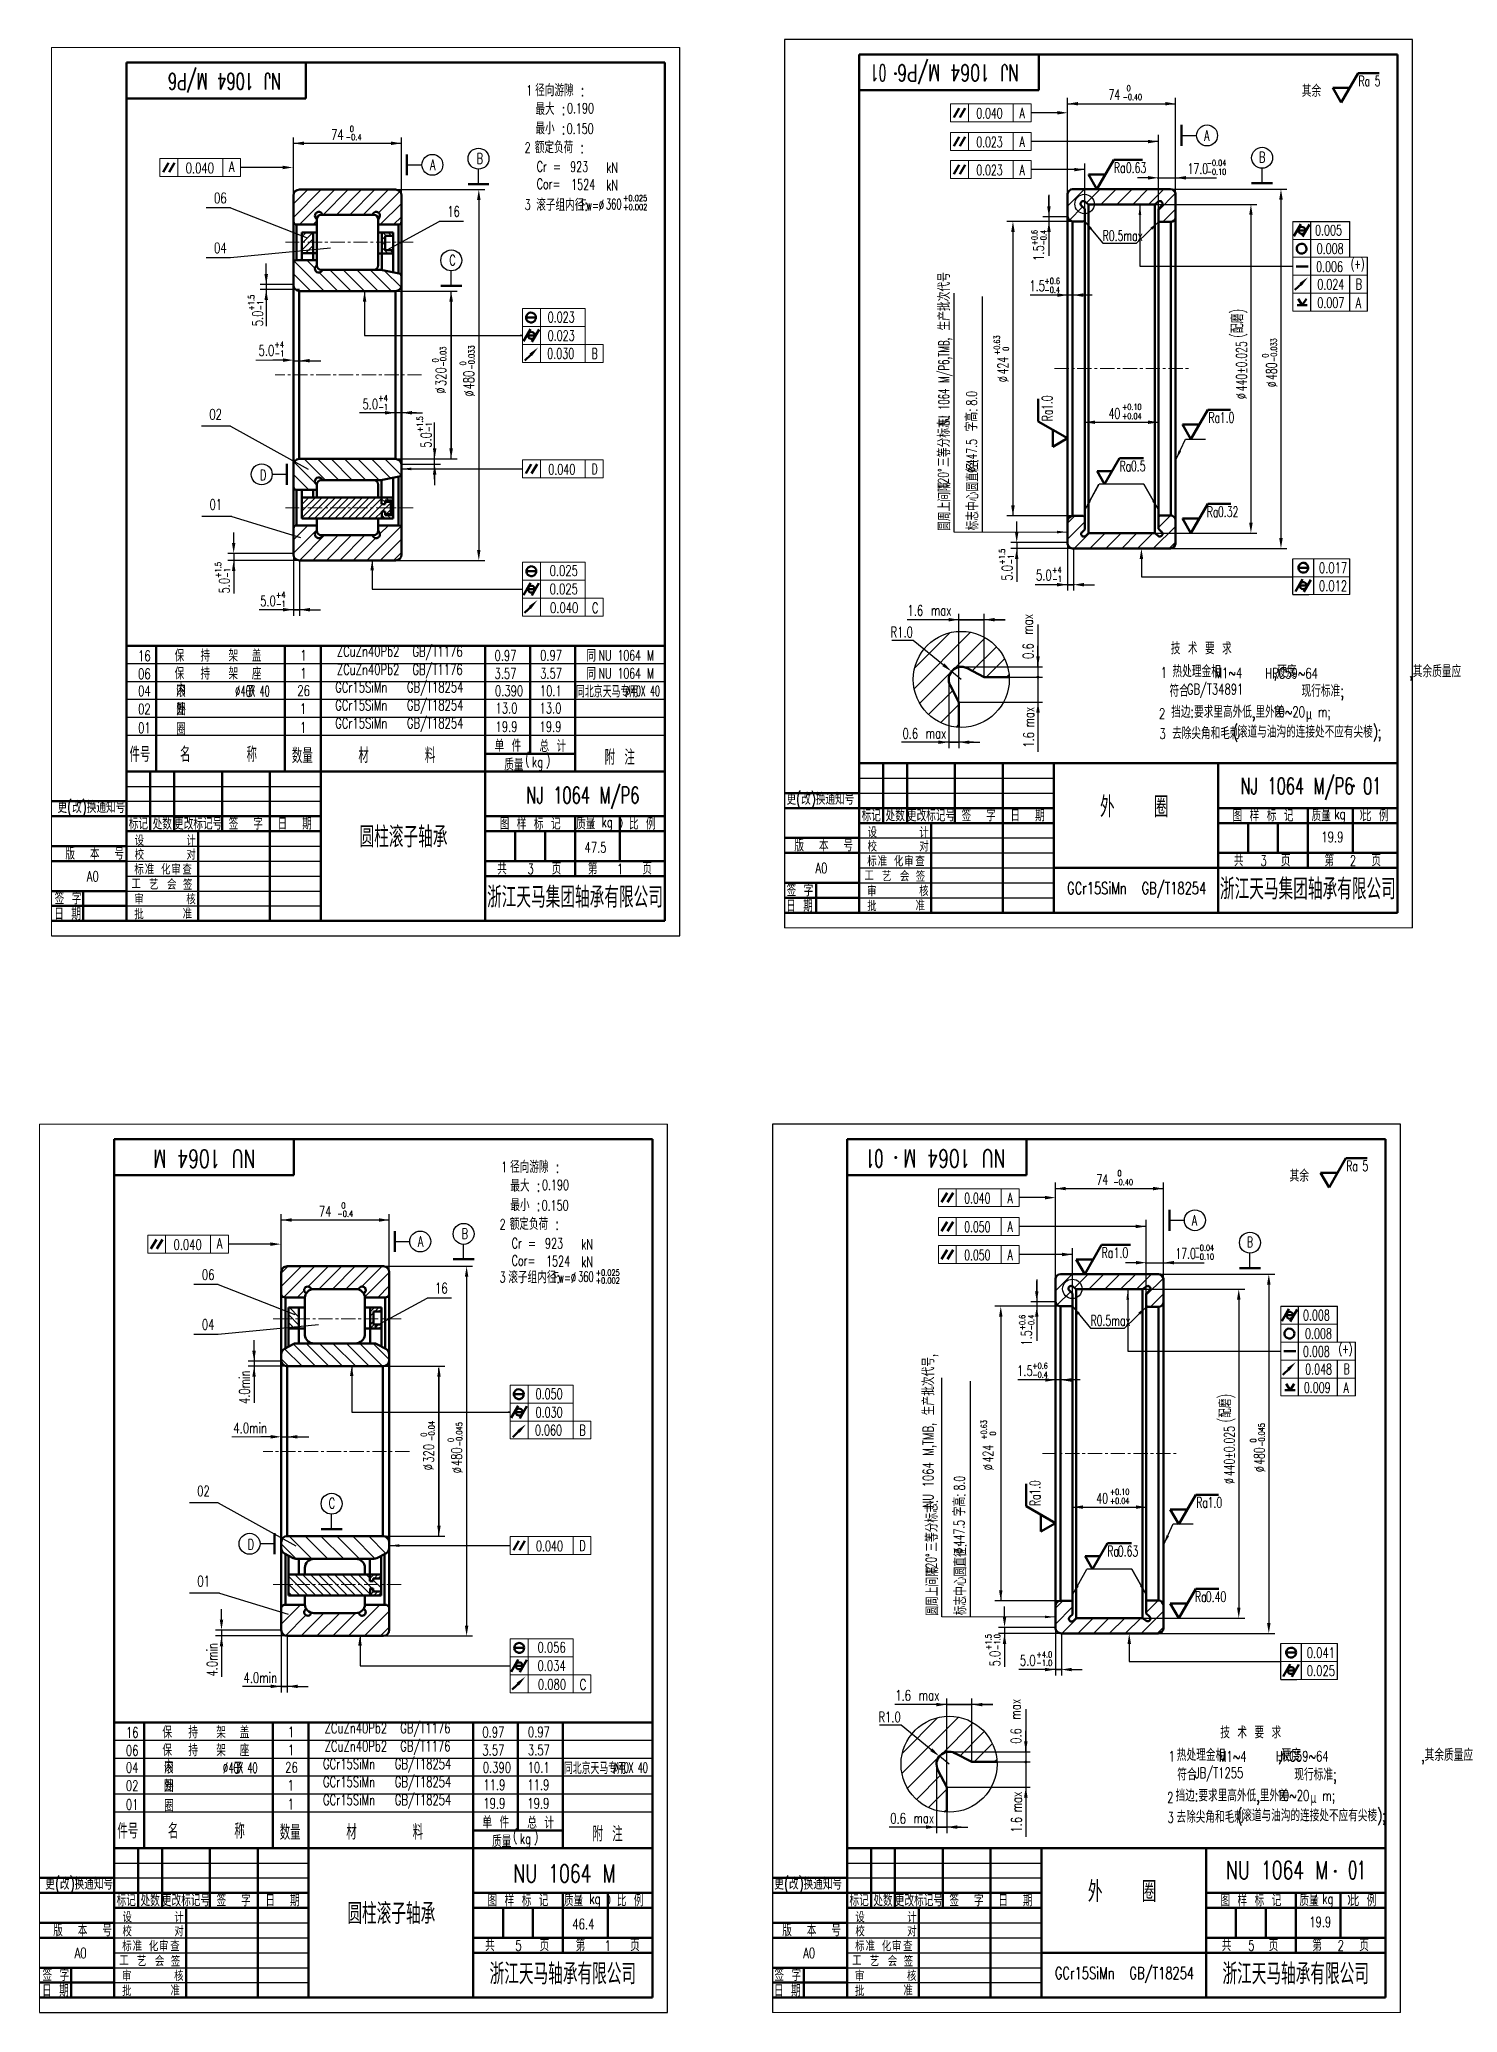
# Model space of a CAD drawing. Header units: millimetres. Extents: x 1952 to 19571, y 795 to 31228.
# Drawn here: x 1952 to 2426, y 799 to 1459 of the extents above; entities that cross this region are included whole.
import ezdxf
from ezdxf.enums import TextEntityAlignment as Align

# ---------------------------------------------------------------- set-up
doc = ezdxf.new("R2010")
doc.units = ezdxf.units.MM
doc.header["$LTSCALE"] = 0.3
doc.linetypes.add('CENTER', pattern=[50.8, 31.75, -6.35, 6.35, -6.35])
for name, color, linetype, lineweight in [('1', 7, 'Continuous', 50), ('2', 7, 'Continuous', 18), ('90', 7, 'Continuous', 18), ('中心线', 7, 'CENTER', 18), ('文字', 7, 'Continuous', 18), ('粗实线', 7, 'Continuous', 50), ('细实线', 7, 'Continuous', 18)]:
    doc.layers.add(name, color=color, linetype=linetype, lineweight=lineweight)
doc.styles.add('HC_GBDIM', font='romans', dxfattribs={"width": 0.667, "bigfont": 'gbcbig'})
doc.styles.add('HCXuHaoStyle', font='txt', dxfattribs={"width": 0.667, "bigfont": 'hzfs'})
doc.styles.add('HZ', font='txt.shx', dxfattribs={"width": 0.67, "bigfont": 'hztxt (2).shx'})
doc.styles.add('HZ 小', font='txt.shx', dxfattribs={"width": 0.7, "bigfont": 'hztxt.shx'})
doc.styles.add('HZTXT', font='txt.shx', dxfattribs={"width": 0.7, "bigfont": 'hztxt.shx'})
doc.dimstyles.new('1.1水平线性1：1', dxfattribs={"dimtxt": 3.5, "dimasz": 3.5, "dimexe": 2, "dimexo": 0, "dimgap": 1, "dimtad": 1, "dimdec": 7, "dimdsep": 46, "dimtxsty": 'HZ 小', "dimcen": 0, "dimdle": 7, "dimclre": 256, "dimadec": 3, "dimazin": 2, "dimtfac": 0.514286, "dimtdec": 7, "dimtix": 1, "dimtmove": 0, "dimatfit": 3, "dimfxl": 1, "dimtolj": 1, "dimarcsym": 0})
doc.dimstyles.new('HC_GBDIM', dxfattribs={"dimtxt": 3.5, "dimasz": 2.5, "dimexe": 2, "dimexo": 0, "dimgap": 1.5, "dimtad": 1, "dimdec": 1, "dimzin": 0, "dimdsep": 46, "dimtxsty": 'HC_GBDIM', "dimcen": 2.5, "dimclrd": 130, "dimclre": 130, "dimclrt": 3, "dimadec": 0, "dimazin": 0, "dimtfac": 0.714286, "dimtdec": 1, "dimtmove": 0, "dimatfit": 3, "dimfxl": 1, "dimtzin": 0, "dimlwd": -1, "dimlwe": -1, "dimarcsym": 0})

msp = doc.modelspace()

# ---------------------------------------------------------------- texts
at = {"color": 0, "linetype": 'Continuous', "style": 'HZ 小'}
for s, width, p in [('NJ 1064 M/P6', 0.7, (2279.27465781, 1450.45226115)), ('NJ 1064 M/P6', 0.65, (2032.50805547, 1447.63423729)), (' 01', 0.56, (2237.73408011, 1450.45226115))]:
    msp.add_text(s, height=5.5, rotation=180, dxfattribs=dict(at, width=width)).set_placement(p)
at = {"color": 0}
for s, height, style, width, p in [('0.023', 3.5, 'HZ 小', 0.65, (2265.03038249, 1422.83376754)), ('0.023', 3.5, 'HZ 小', 0.65, (2265.03038249, 1413.45376754)), ('0.005', 3.5, 'HZ', 0.666, (2378.30067391, 1393.33278543)), ('0.006', 3.5, 'HZ', 0.666, (2378.64912827, 1381.14619056)), ('0.024', 3.5, 'HZ', 0.666, (2379.04980162, 1375.26603616)), ('0.007', 3.5, 'HZ', 0.666, (2379.05421736, 1369.1296277)), ('0.023', 3.5, 'HZ 小', 0.67, (2121.70706847, 1364.25874438)), ('0.023', 3.5, 'HZ 小', 0.67, (2121.70706847, 1358.11083803)), ('0.030', 3.5, 'HZ 小', 0.67, (2121.53514984, 1352.10675673)), ('0.5', 3.5, 'HZ 小', 0.65, (2316.73019191, 1314.48459415)), ('0.32', 3.5, 'HZ 小', 0.65, (2345.823296, 1299.20897235)), ('0.025', 3.5, 'HZ 小', 0.7, (2122.35924173, 1279.50725142)), ('0.017', 3.5, 'HZ 小', 0.7, (2379.57121565, 1280.43420857)), ('0.025', 3.5, 'HZ 小', 0.7, (2122.35924173, 1273.37035704)), ('0.012', 3.5, 'HZ 小', 0.7, (2379.57121565, 1274.4118277)), ('0.040', 3.5, 'HZ 小', 0.7, (2122.48842802, 1267.10487937)), ('同', 4, 'HZ 小', 0.7, (2134.63779023, 1250.84628363)), ('NU 1064 M', 3.5, 'HZ 小', 0.65, (2138.7619563, 1251.18641544)), ('同', 4, 'HZ 小', 0.7, (2134.63779023, 1244.84628363)), ('NU 1064 M', 3.5, 'HZ 小', 0.65, (2138.7619563, 1245.18641544)), ('0.390', 3.5, 'HZ 小', 0.7, (2104.06953315, 1239.33468655)), ('10.1', 3.5, 'HZ 小', 0.7, (2119.07404776, 1239.33468655)), ('13.0', 3.5, 'HZ 小', 0.7, (2104.26228045, 1233.53423729)), ('13.0', 3.5, 'HZ 小', 0.7, (2118.97701269, 1233.53423729)), ('19.9', 3.5, 'HZ 小', 0.7, (2104.26228045, 1227.36109868)), ('19.9', 3.5, 'HZ 小', 0.7, (2118.97701269, 1227.36109868)), ('47.5', 3.5, 'HZ 小', 0.7, (2134.02775105, 1187.00880239))]:
    msp.add_text(s, height=height, dxfattribs=dict(at, style=style, width=width)).set_placement(p)
at = {"color": 2, "style": 'HZ', "width": 0.666}
msp.add_text('0.008', height=3.5, dxfattribs=at).set_placement((2378.81651161, 1387.15498284))
at = {"color": 0, "style": 'HZ 小', "width": 0.6}
msp.add_text('NJ 1064 M/P6,TMB,', height=3.5, rotation=90, dxfattribs=at).set_placement((2255.89988543, 1329.65756218))
at = {"color": 1, "style": 'HZ 小', "width": 0.7}
for s, p in [('0.97', (2103.92878327, 1251.13423729)), ('0.97', (2119.1673411, 1251.18459273)), ('3.57', (2103.92878327, 1245.13423729)), ('3.57', (2119.1673411, 1245.18459273))]:
    msp.add_text(s, height=3.5, dxfattribs=at).set_placement(p)
at = {"color": 0}
for s, insert, char_height, width, attachment_point, style in [('{\\W0.65;Ra}', (2392.80692496, 1443.20885043), 3.5, 5.6875, 7, 'HZ 小'), ('{\\W0.65;5}', (2398.18765838, 1443.22756415), 3.5, 2.275, 7, 'HZ 小'), ('{\\W0.65;74}', (2309.24475306, 1438.65327596), 3.5, 7.9625, 7, 'HZ 小'), ('{\\W0.65;-0.40}', (2313.92340386, 1438.6285008), 2, 7.475, 7, 'HZ 小'), ('{\\W0.65;0}', (2315.28911107, 1441.57510358), 2, 0.975, 7, 'HZ 小'), ('{\\W0.65;其余}', (2373.83308231, 1439.68097422), 4, 7.475, 7, 'HZ 小'), ('{\\W0.65;0.040}', (2265.03038249, 1432.45433333), 3.5, 11.94375, 7, 'HZ 小'), ('74', (2049.28325601, 1425.31681539), 3.5, 8.575, 7, 'HZ 小'), ('-0.4', (2054.15622559, 1425.23943132), 2, 9.8, 7, 'HZ 小'), ('0', (2055.5219328, 1427.96239885), 2, 1.05, 7, 'HZ 小'), ('{\\W0.65;A}', (2279.49744203, 1422.95905936), 3.5, 2.275, 7, 'HZ 小'), ('{\\W0.65;A}', (2341.17744203, 1425.01468593), 3.5, 2.275, 7, 'HZ 小'), ('A', (2082.33796387, 1415.19504407), 3.5, 2.45, 7, 'HZ 小'), ('B', (2097.88217158, 1417.34120113), 3.5, 2.45, 7, 'HZ 小'), ('{\\W0.65;-0.04}', (2342.05403645, 1416.59543675), 2, 7.15, 7, 'HZ 小'), ('{\\W0.65;B}', (2359.58744203, 1417.77069547), 3.5, 2.275, 7, 'HZ 小'), ('0.040', (2000.66500893, 1414.1683469), 3.5, 12.8625, 7, 'HZ 小'), ('{\\W0.65;Ra}', (2311.00719832, 1414.23331702), 3.5, 5.6875, 7, 'HZ 小'), ('{\\W0.65;0.63}', (2315.02346286, 1414.23411778), 3.5, 9.66875, 7, 'HZ 小'), ('{\\W0.65;17.0}', (2335.6698453, 1413.92918702), 3.5, 8.53125, 7, 'HZ 小'), ('{\\W0.65;-0.10}', (2342.05403645, 1413.62527223), 2, 6.5, 7, 'HZ 小'), ('06', (2010.15740631, 1404.13147759), 3.5, 5.5125, 7, 'HZ 小'), ('16', (2088.11538954, 1399.59683316), 3.5, 4.9, 7, 'HZ 小'), ('{\\W0.65;R0.5max}', (2307.27261191, 1391.53535656), 3.5, 19.90625, 7, 'HZ 小'), ('04', (2010.15740631, 1387.42912114), 3.5, 5.5125, 7, 'HZ 小'), ('C', (2088.7744618, 1383.32780898), 3.5, 2.45, 7, 'HZ 小'), ('{\\W0.666;(+)}', (2390.21219262, 1381.30904947), 3, 5.994, 7, 'HZ'), ('{\\W0.65;+0.6}', (2287.81866815, 1377.11663086), 2, 5.525, 7, 'HZ 小'), ('{\\W0.65;-0.4}', (2287.8096845, 1374.11663086), 2, 5.525, 7, 'HZ 小'), ('{\\W0.666;A}', (2391.86715813, 1369.07294028), 3.5, 2.331, 7, 'HZ'), ('{\\W0.666;B}', (2391.86715813, 1375.31114589), 3.5, 2.331, 7, 'HZ'), ('02', (2008.57785898, 1331.76385328), 3.5, 5.5125, 7, 'HZ 小'), ('{\\W0.65;40}', (2309.24259505, 1332.06239218), 3.5, 5.11875, 7, 'HZ 小'), ('{\\W0.65;+0.10}', (2313.74367207, 1334.99826287), 2, 6.5, 7, 'HZ 小'), ('{\\W0.65;+0.04}', (2313.74367207, 1331.94984453), 2, 7.15, 7, 'HZ 小'), ('{\\W0.65;Ra}', (2342.63477698, 1330.65690066), 3.5, 5.6875, 7, 'HZ 小'), ('{\\W0.65;1.0}', (2346.4245357, 1330.69753086), 3.5, 5.11875, 7, 'HZ 小'), ('D', (2025.44144301, 1311.4998795), 3.5, 2.45, 7, 'HZ 小'), ('{\\W0.67;0.040}', (2121.8800102, 1313.36490383), 3.5, 12.31125, 7, 'HZ 小'), ('01', (2008.64104087, 1301.62285347), 3.5, 4.2875, 7, 'HZ 小'), ('{\\W0.65;Ra}', (2342.07425629, 1299.18118613), 3.5, 5.6875, 7, 'HZ 小'), ('C', (2136.48019547, 1267.05307478), 3.5, 2.45, 7, 'HZ 小'), ('16', (1984.74339819, 1251.01301335), 3.5, 4.9, 7, 'HZ 小'), ('保', (1998.56729135, 1252.84628363), 4, 4.06, 5, 'HZ 小'), ('持', (2007.22991416, 1252.84628363), 4, 3.71, 5, 'HZ 小'), ('架', (2016.57137556, 1252.84628363), 4, 3.64, 5, 'HZ 小'), ('盖', (2024.3909967, 1252.84628363), 4, 3.57, 5, 'HZ 小'), ('1', (2038.97370908, 1251.17091476), 3.5, 1.225, 7, 'HZ 小'), ('ZCuZn40Pb2  GB/T1176', (2072.24202402, 1251.36423729), 3.5, 69.2125, 8, 'HZ 小'), ('06', (1984.74339819, 1245.01301335), 3.5, 5.5125, 7, 'HZ 小'), ('保', (1998.56729135, 1246.84628363), 4, 4.06, 5, 'HZ 小'), ('持', (2007.22991416, 1246.84628363), 4, 3.71, 5, 'HZ 小'), ('架', (2016.57137556, 1246.84628363), 4, 3.64, 5, 'HZ 小'), ('座', (2024.3909967, 1246.84628363), 4, 3.605, 5, 'HZ 小'), ('1', (2038.97370908, 1245.17091476), 3.5, 1.225, 7, 'HZ 小'), ('ZCuZn40Pb2  GB/T1176', (2072.24202402, 1245.28729181), 3.5, 69.2125, 8, 'HZ 小'), ('04', (1984.75181483, 1239.29591996), 3.5, 5.5125, 7, 'HZ 小'), ('滚        子 ', (1997.46020309, 1238.9409041), 4, 41.685, 7, 'HZ 小'), ('内                圈', (1997.47283286, 1232.9099827), 4, 40.81, 7, 'HZ 小'), ('{\\W0.55;%%C  X}', (2017.20860959, 1239.20489528), 3.5, 16.3625, 7, 'HZ'), ('{\\W0.55;40}', (2019.08561791, 1239.20489528), 3.5, 4.8125, 7, 'HZ'), ('{\\W0.55;40}', (2025.43106521, 1239.20489528), 3.5, 4.33125, 7, 'HZ 小'), ('26', (2038.01137605, 1239.36117443), 3.5, 4.9, 7, 'HZ 小'), ('GCr15SiMn   GB/T18254', (2072.097211, 1239.36423729), 3.5, 71.05, 8, 'HZ 小'), ('{\\W0.55;%%C  X}', (2147.71259312, 1239.29225954), 3.5, 16.3625, 7, 'HZ'), ('{\\W0.55;40}', (2149.58960144, 1239.29225954), 3.5, 4.8125, 7, 'HZ'), ('{\\W0.55;40}', (2155.93504875, 1239.29225954), 3.5, 4.33125, 7, 'HZ 小'), ('02', (1984.75181483, 1233.2558941), 3.5, 5.5125, 7, 'HZ 小'), ('外                圈', (1997.5167797, 1226.28341632), 4, 41.23, 7, 'HZ 小'), ('1', (2038.86886442, 1233.3349433), 3.5, 1.225, 7, 'HZ 小'), ('GCr15SiMn   GB/T18254', (2072.097211, 1233.36423729), 3.5, 71.05, 8, 'HZ 小'), ('01', (1984.75181483, 1226.96952842), 3.5, 4.2875, 7, 'HZ 小'), ('1', (2038.86886442, 1227.07879309), 3.5, 1.225, 7, 'HZ 小'), ('GCr15SiMn   GB/T18254', (2072.097211, 1227.36423729), 3.5, 71.05, 8, 'HZ 小'), ('件号', (1981.86604531, 1217.31348855), 5, 9.93125, 7, 'HZ 小'), ('名      称', (2011.63769316, 1219.79620397), 5, 41.2125, 5, 'HZ 小'), ('数量', (2036.16061943, 1216.85645239), 5, 10.01875, 7, 'HZ 小'), ('材      料', (2058.42311534, 1216.97565346), 5, 41.5625, 7, 'HZ 小'), ('(', (2114.16047086, 1215.38649216), 3.5, 1.225, 7, 'HZ 小'), ('附 注', (2140.74323434, 1216.34231884), 5, 15.1375, 7, 'HZ 小'), ('kg', (2116.43201765, 1214.38220024), 3.5, 6.125, 7, 'HZ 小'), (')', (2121.15408157, 1215.06729214), 3.5, 1.225, 7, 'HZ 小'), ('    (       )', (2385.21594411, 1199.37701313), 2, 18.9, 5, 'HZ 小'), ('(      )', (2141.53011297, 1196.63423729), 2, 10.5, 5, 'HZTXT'), ('19.9', (2380.40065699, 1190.42577898), 3.5, 10.4125, 7, 'HZ 小'), ('A0', (2211.22929835, 1180.05303158), 3.5, 5.5125, 7, 'HZ 小'), ('A0', (1967.61122716, 1177.31025609), 3.5, 5.5125, 7, 'HZ 小'), ('GCr15SiMn  GB/T18254', (2318.62631908, 1171.7453678), 4, 77, 8, 'HZ 小'), ('{\\W0.65;Ra}', (2388.73948948, 1080.45045866), 3.5, 5.6875, 7, 'HZ 小'), ('{\\W0.65;5}', (2394.1202229, 1080.46917239), 3.5, 2.275, 7, 'HZ 小'), ('{\\W0.65;74}', (2305.17731757, 1075.8948842), 3.5, 7.9625, 7, 'HZ 小'), ('{\\W0.65;-0.40}', (2310.85553761, 1075.81750012), 2, 7.475, 7, 'HZ 小'), ('{\\W0.65;0}', (2312.22124482, 1078.7641029), 2, 0.975, 7, 'HZ 小'), ('{\\W0.65;其余}', (2369.76564682, 1076.92258246), 4, 7.475, 7, 'HZ 小'), ('0', (2052.71711109, 1067.94678291), 2, 1.05, 7, 'HZ 小'), ('{\\W0.65;0.040}', (2260.96294701, 1069.69594157), 3.5, 11.94375, 7, 'HZ 小'), ('74', (2045.21582052, 1065.30119945), 3.5, 8.575, 7, 'HZ 小'), ('-0.4', (2051.35140388, 1065.22381538), 2, 9.8, 7, 'HZ 小'), ('{\\W0.65;0.050}', (2260.96294701, 1060.07537577), 3.5, 11.94375, 7, 'HZ 小'), ('{\\W0.65;A}', (2275.43000654, 1060.20066759), 3.5, 2.275, 7, 'HZ 小'), ('{\\W0.65;A}', (2337.11000654, 1062.25629416), 3.5, 2.275, 7, 'HZ 小'), ('0.040', (1996.59757344, 1054.15273096), 3.5, 12.8625, 7, 'HZ 小'), ('A', (2078.27052838, 1055.17942814), 3.5, 2.45, 7, 'HZ 小'), ('B', (2092.89485503, 1057.80313439), 3.5, 2.45, 7, 'HZ 小'), ('{\\W0.65;-0.04}', (2337.98660096, 1053.83704498), 2, 7.15, 7, 'HZ 小'), ('{\\W0.65;B}', (2355.52000654, 1055.0123037), 3.5, 2.275, 7, 'HZ 小'), ('{\\W0.65;0.050}', (2260.96294701, 1050.69537577), 3.5, 11.94375, 7, 'HZ 小'), ('{\\W0.65;Ra}', (2306.93976283, 1051.47492526), 3.5, 5.6875, 7, 'HZ 小'), ('{\\W0.65;1.0}', (2310.95602737, 1051.47572601), 3.5, 9.66875, 7, 'HZ 小'), ('{\\W0.65;17.0}', (2331.60240982, 1051.17079525), 3.5, 8.53125, 7, 'HZ 小'), ('{\\W0.65;-0.10}', (2337.98660096, 1050.86688047), 2, 6.5, 7, 'HZ 小'), ('06', (2006.08997082, 1044.11586165), 3.5, 5.5125, 7, 'HZ 小'), ('16', (2084.04795405, 1039.58121722), 3.5, 4.9, 7, 'HZ 小'), ('04', (2006.08997082, 1027.4135052), 3.5, 5.5125, 7, 'HZ 小'), ('{\\W0.65;R0.5max}', (2303.20517642, 1028.77696479), 3.5, 19.90625, 7, 'HZ 小'), ('{\\W0.666;0.008}', (2374.23323842, 1030.57439366), 3.5, 12.23775, 7, 'HZ'), ('{\\W0.666;(+)}', (2386.14475713, 1018.5506577), 3, 5.994, 7, 'HZ'), ('{\\W0.65;+0.6}', (2283.75123267, 1014.35823909), 2, 5.525, 7, 'HZ 小'), ('{\\W0.666;0.008}', (2374.22000654, 1018.38779879), 3.5, 12.23775, 7, 'HZ'), ('{\\W0.666;B}', (2387.79972264, 1012.55275412), 3.5, 2.331, 7, 'HZ'), ('{\\W0.65;-0.4}', (2283.74224902, 1011.35823909), 2, 5.525, 7, 'HZ 小'), ('{\\W0.666;0.009}', (2374.52645393, 1006.33835536), 3.5, 12.23775, 7, 'HZ'), ('{\\W0.666;0.048}', (2374.98236614, 1012.50764439), 3.5, 11.655, 7, 'HZ'), ('{\\W0.666;A}', (2387.79972264, 1006.31454852), 3.5, 2.331, 7, 'HZ'), ('{\\W0.67;0.050}', (2117.63963298, 1004.24312845), 3.5, 11.725, 7, 'HZ 小'), ('4.0min', (2016.61582052, 992.8446341), 3.5, 6.7375, 7, 'HZ 小'), ('{\\W0.67;0.030}', (2117.63963298, 998.0952221), 3.5, 11.725, 7, 'HZ 小'), ('{\\W0.67;0.060}', (2117.46771435, 992.09114079), 3.5, 11.725, 7, 'HZ 小'), ('02', (2004.51042349, 971.74823735), 3.5, 5.5125, 7, 'HZ 小'), ('C', (2048.45963298, 967.67511853), 3.5, 2.45, 7, 'HZ 小'), ('{\\W0.65;40}', (2305.17515956, 969.30400041), 3.5, 5.11875, 7, 'HZ 小'), ('{\\W0.65;+0.10}', (2309.67623659, 972.2398711), 2, 6.5, 7, 'HZ 小'), ('{\\W0.65;+0.04}', (2309.67623659, 969.19145276), 2, 7.15, 7, 'HZ 小'), ('{\\W0.65;Ra}', (2338.56734149, 967.89850889), 3.5, 5.6875, 7, 'HZ 小'), ('{\\W0.65;1.0}', (2342.35710022, 967.93913909), 3.5, 5.11875, 7, 'HZ 小'), ('D', (2021.37400752, 953.9042733), 3.5, 2.45, 7, 'HZ 小'), ('{\\W0.67;0.040}', (2117.81257471, 953.34928789), 3.5, 12.31125, 7, 'HZ 小'), ('{\\W0.65;0.63}', (2312.33395075, 951.66044125), 3.5, 9.1, 7, 'HZ 小'), ('01', (2004.57360538, 941.60723753), 3.5, 4.2875, 7, 'HZ 小'), ('{\\W0.65;Ra}', (2338.14810449, 936.40995039), 3.5, 5.6875, 7, 'HZ 小'), ('{\\W0.65;0.40}', (2341.75586051, 936.45058059), 3.5, 9.66875, 7, 'HZ 小'), ('0.056', (2118.29180624, 919.49163549), 3.5, 12.25, 7, 'HZ 小'), ('5.0', (2279.60413283, 915.0917883), 3.5, 6.7375, 7, 'HZ 小'), ('+4.0', (2285.09904764, 917.83644627), 2, 5.95, 7, 'HZ 小'), ('0.041', (2375.50378017, 917.6758168), 3.5, 12.25, 7, 'HZ 小'), ('4.0min', (2020.00163647, 909.32244751), 3.5, 6.7375, 7, 'HZ 小'), ('0.034', (2118.29180624, 913.3547411), 3.5, 12.25, 7, 'HZ 小'), ('0.080', (2118.42099253, 907.08926343), 3.5, 13.475, 7, 'HZ 小'), ('C', (2132.41275998, 907.03745884), 3.5, 2.45, 7, 'HZ 小'), ('-1.0', (2285.10868693, 915.04397268), 2, 5.25, 7, 'HZ 小'), ('0.025', (2375.50378017, 911.65343593), 3.5, 11.6375, 7, 'HZ 小'), ('16', (1980.6759627, 890.99739741), 3.5, 4.9, 7, 'HZ 小'), ('保', (1994.49985586, 892.83066769), 4, 4.06, 5, 'HZ 小'), ('持', (2003.16247868, 892.83066769), 4, 3.71, 5, 'HZ 小'), ('架', (2012.50394008, 892.83066769), 4, 3.64, 5, 'HZ 小'), ('盖', (2020.32356121, 892.83066769), 4, 3.57, 5, 'HZ 小'), ('1', (2034.90627359, 891.15529883), 3.5, 1.225, 7, 'HZ 小'), ('ZCuZn40Pb2  GB/T1176', (2068.17458853, 891.34862136), 3.5, 69.2125, 8, 'HZ 小'), ('06', (1980.6759627, 884.99739741), 3.5, 5.5125, 7, 'HZ 小'), ('保', (1994.49985586, 886.83066769), 4, 4.06, 5, 'HZ 小'), ('持', (2003.16247868, 886.83066769), 4, 3.71, 5, 'HZ 小'), ('架', (2012.50394008, 886.83066769), 4, 3.64, 5, 'HZ 小'), ('座', (2020.32356121, 886.83066769), 4, 3.605, 5, 'HZ 小'), ('1', (2034.90627359, 885.15529883), 3.5, 1.225, 7, 'HZ 小'), ('GCr15SiMn   GB/T18254', (2068.02977552, 879.34862136), 3.5, 71.05, 8, 'HZ 小'), ('ZCuZn40Pb2  GB/T1176', (2068.17458853, 885.27167588), 3.5, 69.2125, 8, 'HZ 小'), ('04', (1980.68437935, 879.28030402), 3.5, 5.5125, 7, 'HZ 小'), ('滚        子 ', (1993.3927676, 878.92528817), 4, 41.685, 7, 'HZ 小'), ('内                圈', (1993.40539738, 872.89436676), 4, 40.81, 7, 'HZ 小'), ('{\\W0.55;%%C  X}', (2013.1411741, 879.18927935), 3.5, 16.3625, 7, 'HZ'), ('{\\W0.55;40}', (2015.01818242, 879.18927935), 3.5, 4.8125, 7, 'HZ'), ('{\\W0.55;40}', (2021.36362972, 879.18927935), 3.5, 4.33125, 7, 'HZ 小'), ('26', (2033.94394056, 879.3455585), 3.5, 4.9, 7, 'HZ 小'), ('GCr15SiMn   GB/T18254', (2068.02977552, 873.34862136), 3.5, 71.05, 8, 'HZ 小'), ('0.390', (2100.00209766, 879.31907062), 3.5, 9.8, 7, 'HZ 小'), ('10.1', (2115.00661227, 879.31907062), 3.5, 11.025, 7, 'HZ 小'), ('{\\W0.55;%%C  X}', (2143.64515763, 879.2766436), 3.5, 16.3625, 7, 'HZ'), ('{\\W0.55;40}', (2145.52216595, 879.2766436), 3.5, 4.8125, 7, 'HZ'), ('{\\W0.55;40}', (2151.86761326, 879.2766436), 3.5, 4.33125, 7, 'HZ 小'), ('02', (1980.68437935, 873.24027816), 3.5, 5.5125, 7, 'HZ 小'), ('外                圈', (1993.44934421, 866.26780039), 4, 41.23, 7, 'HZ 小'), ('1', (2034.80142894, 873.31932737), 3.5, 1.225, 7, 'HZ 小'), ('GCr15SiMn   GB/T18254', (2068.02977552, 867.34862136), 3.5, 71.05, 8, 'HZ 小'), ('11.9', (2100.19484497, 873.51862136), 3.5, 9.8, 7, 'HZ 小'), ('11.9', (2114.9095772, 873.51862136), 3.5, 9.8, 7, 'HZ 小'), ('01', (1980.68437935, 866.95391248), 3.5, 4.2875, 7, 'HZ 小'), ('1', (2034.80142894, 867.06317716), 3.5, 1.225, 7, 'HZ 小'), ('19.9', (2100.19484497, 867.34548275), 3.5, 10.4125, 7, 'HZ 小'), ('19.9', (2114.9095772, 867.34548275), 3.5, 10.4125, 7, 'HZ 小'), ('件号', (1977.79860982, 857.29787262), 5, 9.93125, 7, 'HZ 小'), ('名      称', (2007.57025767, 859.78058803), 5, 41.2125, 5, 'HZ 小'), ('数量', (2032.09318394, 856.84083646), 5, 10.01875, 7, 'HZ 小'), ('材      料', (2054.35567986, 856.96003752), 5, 41.5625, 7, 'HZ 小'), ('(', (2110.09303537, 855.37087623), 3.5, 1.225, 7, 'HZ 小'), ('kg', (2112.36458216, 854.36658431), 3.5, 6.125, 7, 'HZ 小'), (')', (2117.08664608, 855.0516762), 3.5, 1.225, 7, 'HZ 小'), ('附 注', (2136.67579885, 856.32670291), 5, 15.1375, 7, 'HZ 小'), ('(      )', (2137.46267748, 836.61862136), 2, 10.5, 5, 'HZTXT'), ('    (       )', (2381.14850862, 836.61862136), 2, 18.9, 5, 'HZ 小'), ('46.4', (2129.96031556, 826.99318646), 3.5, 11.025, 7, 'HZ 小'), ('19.9', (2376.33322151, 827.66738721), 3.5, 10.4125, 7, 'HZ 小'), ('A0', (1963.54379167, 817.29464015), 3.5, 5.5125, 7, 'HZ 小'), ('A0', (2207.16186287, 817.29463981), 3.5, 5.5125, 7, 'HZ 小'), ('GCr15SiMn  GB/T18254', (2314.55888359, 808.98697603), 4, 77, 8, 'HZ 小')]:
    msp.add_mtext(s, dxfattribs=dict(at, insert=insert, char_height=char_height, width=width, attachment_point=attachment_point, style=style))
at = {"color": 4, "attachment_point": 7, "style": 'HZ 小'}
for s, insert, char_height, width in [('{\\W0.58;360      }', (2141.1805994, 1402.03593758), 3.5, 18.7775), ('{\\W0.666;+0.025}', (2146.89354292, 1404.83315511), 2, 7.659), ('{\\W0.58;Fw=%%C }', (2133.03559528, 1401.71247928), 3.5, 12.18), ('{\\W0.666;+0.002}', (2146.93382452, 1401.83484552), 2, 6.993), ('{\\W0.58;Fw=%%C }', (2123.71147778, 1043.12782562), 3.5, 12.18), ('{\\W0.58;360      }', (2131.8564819, 1043.45128392), 3.5, 18.7775), ('{\\W0.666;+0.025}', (2137.73382825, 1045.52512898), 2, 7.659), ('{\\W0.666;+0.002}', (2137.74122929, 1042.88850562), 2, 6.993)]:
    msp.add_mtext(s, dxfattribs=dict(at, insert=insert, char_height=char_height, width=width))
at = {"color": 0, "style": 'HZ 小'}
for s, insert, char_height, width, attachment_point, rotation in [('{\\W0.65;+0.6}', (2285.44315305, 1390.00434252), 2, 5.525, 7, 90), ('{\\W0.65;-0.4}', (2288.44315305, 1389.99535887), 2, 5.525, 7, 90), ('{\\W0.65;  生产批次代号}', (2256.28516641, 1356.93653225), 4, 31.85, 7, 90), ('{\\W0.65;+0.63}', (2272.90829571, 1353.35649046), 2, 7.475, 7, 90), ('{\\W0.65;424}', (2275.65506768, 1346.90047539), 3.5, 12.5125, 7, 90), ('{\\W0.65;0}', (2275.90829571, 1354.76475616), 2, 0.975, 7, 90), ('%%C', (2274.00945948, 1345.28043287), 3.5, 4.9, 5, 90), ('{\\W0.65;8.0}', (2265.22204611, 1336.44290263), 3.5, 6.25625, 7, 90), ('{\\W0.65;1.0}', (2290.46364981, 1334.9857885), 3.5, 5.11875, 7, 90), ('{\\W0.65;字高:}', (2265.39400186, 1327.83845776), 4, 7.28, 7, 90), ('{\\W0.65;Ra}', (2290.50428001, 1331.21394711), 3.5, 5.6875, 7, 90), ('{\\W0.65;三等分标志:}', (2256.1922702, 1315.96614013), 4, 19.4675, 7, 90), ('{\\W0.65;447.5}', (2265.23802722, 1316.48100433), 3.5, 13.65, 7, 90), ('{\\W0.65;120%%D}', (2255.76002646, 1308.39648408), 3.5, 9.66875, 7, 90), ('{\\W0.65;标志中心圆直径:}', (2265.74782046, 1294.70823749), 4, 27.2675, 7, 90), ('{\\W0.65;%%C}', (2265.20875461, 1313.98100433), 3.5, 2.275, 7, 90), ('{\\W0.65;圆周上间隔}', (2256.37035852, 1294.5748346), 4, 18.525, 7, 90), ('NU 1064 M', (2006.90950203, 1087.61862136), 6, 76.6372862401, 8, 180), ('NU 1064 M {\\W0.56; 01}', (2251.43675645, 1087.69386938), 6, 194.3723081188, 8, 180), ('{\\W0.65;+0.6}', (2281.37571756, 1027.24595075), 2, 5.525, 7, 90), ('{\\W0.65;-0.4}', (2284.37571756, 1027.2369671), 2, 5.525, 7, 90), ('4.0min', (2022.06795208, 1002.58406198), 3.5, 6.7375, 7, 90), ('{\\W0.65;  生产批次代号,}', (2252.21773092, 994.17814048), 4, 31.85, 7, 90), ('NU 1064 M,TMB, ', (2251.74238926, 967.90926143), 3.5, 47.25, 7, 90), ('{\\W0.65;+0.63}', (2268.54493512, 990.66385983), 2, 7.475, 7, 90), ('{\\W0.65;0}', (2271.54493512, 992.07212552), 2, 0.975, 7, 90), ('{\\W0.65;424}', (2270.66697632, 983.05702491), 3.5, 12.5125, 7, 90), ('{\\W0.65;8.0}', (2261.15461062, 973.68451086), 3.5, 6.25625, 7, 90), ('%%C', (2269.02136812, 981.43698239), 3.5, 4.9, 5, 90), ('{\\W0.65;1.0}', (2286.39621432, 972.22739673), 3.5, 5.11875, 7, 90), ('{\\W0.65;字高:}', (2261.32656637, 965.08006599), 4, 7.28, 7, 90), ('{\\W0.65;Ra}', (2286.43684452, 968.45555534), 3.5, 5.6875, 7, 90), ('{\\W0.65;三等分标志:}', (2252.12483471, 953.20774836), 4, 19.4675, 7, 90), ('{\\W0.65;447.5}', (2261.03906946, 955.03783525), 3.5, 13.65, 7, 90), ('{\\W0.65;120%%D}', (2251.69259097, 945.63809231), 3.5, 9.66875, 7, 90), ('{\\W0.65;标志中心圆直径:}', (2261.68038497, 931.94984572), 4, 27.2675, 7, 90), ('{\\W0.65;%%C}', (2261.00979685, 952.53783525), 3.5, 2.275, 7, 90), ('{\\W0.65;圆周上间隔}', (2252.30292303, 931.81644283), 4, 18.525, 7, 90), ('+1.5', (2270.0519437, 920.3299165), 2, 5.6, 7, 90), ('-1.0', (2273.0296145, 920.33967158), 2, 5.25, 7, 90), ('4.0min', (2011.26499269, 911.46441707), 3.5, 6.7375, 7, 90), ('5.0', (2272.99885467, 914.8531714), 3.5, 6.7375, 7, 90)]:
    msp.add_mtext(s, dxfattribs=dict(at, insert=insert, char_height=char_height, width=width, attachment_point=attachment_point, rotation=rotation))
at = {"color": 1, "attachment_point": 7, "rotation": 90, "style": 'HZ 小'}
for s, insert, char_height, width in [('{\\W0.65;(配磨)}', (2355.6288781, 1359.1447244), 4, 11.7), ('{\\W0.65;440%%p0.025}', (2355.43732484, 1341.22056508), 3.5, 9.1), ('{\\W0.65;%%C}', (2355.43732484, 1338.62056508), 3.5, 2.275), ('{\\W0.65;(配磨)}', (2351.56144261, 996.38633264), 4, 11.7), ('{\\W0.65;440%%p0.025}', (2351.36988936, 978.46217332), 3.5, 9.1), ('{\\W0.65;%%C}', (2351.36988936, 975.86217332), 3.5, 2.275)]:
    msp.add_mtext(s, dxfattribs=dict(at, insert=insert, char_height=char_height, width=width))
at = {"color": 0, "char_height": 3.5, "attachment_point": 7, "rotation": 90, "style": 'HZ 小'}
for insert in [(2256.16965428, 1319.97381784), (2252.10221879, 957.21542607)]:
    msp.add_mtext('{\\W0.65;:}', dxfattribs=dict(at, insert=insert))
for s, insert, char_height, width, attachment_point, style in [('1.6', (2242.00809024, 1266.17878019), 3.5, 6.125, 7, 'HZ 小'), ('  max', (2245.44739035, 1266.24779456), 3.5, 17.15, 7, 'HZ 小'), ('R1.0', (2240.09380007, 1260.69385522), 3.5, 22.4, 5, 'HZ 小'), ('1', (2326.65282549, 1245.46120786), 3.5, 1.225, 7, 'HZ 小'), ('M1~4', (2344.68753841, 1245.31531382), 3.5, 12.25, 7, 'HZ 小'), ('HRC59~64', (2361.61143028, 1245.17235373), 3.5, 28.175, 7, 'HZ 小'), ('{\\W0.55;同北京天马专用}', (2131.17644945, 1238.82313969), 4, 22.1925, 7, 'HZTXT'), ('2', (2326.09836039, 1231.68346647), 3.5, 2.45, 7, 'HZ 小'), ('10~20  m;', (2363.98744949, 1231.24066903), 3.5, 23.8875, 7, 'HZ 小'), ('{\\fKaiTi|b0|i0|c118|p0;μ}', (2375.22411345, 1235.09010071), 3.5, 2.2419140852, 1, 'HZ 小'), ('0.6', (2240.32609885, 1225.06393707), 3.5, 6.7375, 7, 'HZ 小'), ('  max', (2243.71506966, 1225.14777548), 3.5, 17.15, 7, 'HZ 小'), ('3', (2326.24508173, 1224.99947126), 3.5, 2.45, 7, 'HZ 小'), ('1.6', (2237.94065475, 903.42038842), 3.5, 6.125, 7, 'HZ 小'), ('  max', (2241.37995486, 903.48940279), 3.5, 17.15, 7, 'HZ 小'), ('R1.0', (2236.02636458, 897.93546345), 3.5, 22.4, 5, 'HZ 小'), ('1', (2329.36983467, 883.05424359), 3.5, 1.225, 7, 'HZ 小'), ('M1~4', (2346.14193383, 882.96095846), 3.5, 12.25, 7, 'HZ 小'), ('HRC59~64', (2365.17018198, 883.07052112), 3.5, 28.175, 7, 'HZ 小'), ('{\\W0.55;同北京天马专用}', (2127.10901396, 878.80752376), 4, 22.1925, 7, 'HZTXT'), ('2', (2328.81536958, 869.2765022), 3.5, 2.45, 7, 'HZ 小'), ('10~20  m;', (2365.44184491, 868.88631367), 3.5, 23.8875, 7, 'HZ 小'), ('{\\fKaiTi|b0|i0|c118|p0;μ}', (2376.67850887, 872.73574535), 3.5, 2.2419140852, 1, 'HZ 小'), ('0.6', (2236.25866336, 862.3055453), 3.5, 6.7375, 7, 'HZ 小'), ('  max', (2239.64763417, 862.38938371), 3.5, 17.15, 7, 'HZ 小'), ('3', (2328.96209092, 862.59250699), 3.5, 2.45, 7, 'HZ 小')]:
    msp.add_mtext(s, dxfattribs=dict(insert=insert, char_height=char_height, width=width, attachment_point=attachment_point, style=style))
at = {"char_height": 3.5, "attachment_point": 7, "rotation": 90, "style": 'HZ 小'}
for s, insert, width in [('   max', (2283.86715478, 1253.26124754), 20.825), ('0.6', (2284.13023526, 1251.73015554), 6.7375), ('  max', (2284.3545999, 1224.44066377), 17.15), ('1.6', (2284.29406273, 1222.03306285), 6.125), ('   max', (2279.79971929, 890.50285578), 20.825), ('0.6', (2280.06279977, 888.97176377), 6.7375), ('  max', (2280.28716442, 861.68227201), 17.15), ('1.6', (2280.22662724, 859.27467109), 6.125)]:
    msp.add_mtext(s, dxfattribs=dict(at, insert=insert, width=width))
at = {"color": 2, "insert": (2374.91347895, 1024.37604071), "char_height": 3.5, "width": 12.23775, "attachment_point": 7, "style": 'HZ'}
msp.add_mtext('{\\W0.666;0.008}', dxfattribs=at)
at = {"color": 1, "char_height": 3.5, "attachment_point": 7, "style": 'HZ 小'}
for s, insert, width in [('0.97', (2099.86134778, 891.11862136), 9.8), ('0.97', (2115.09990561, 891.1689768), 9.8), ('3.57', (2099.86134778, 885.11862136), 11.025), ('3.57', (2115.09990561, 885.1689768), 11.025)]:
    msp.add_mtext(s, dxfattribs=dict(at, insert=insert, width=width))
at = {"layer": '2', "color": 0, "linetype": 'Continuous', "style": 'HZ', "width": 0.7}
for s, height, p in [('+1.5', 2, (2023.6110179, 1368.18050082)), ('5.0', 3.5, (2026.46848376, 1362.95743961)), ('-1', 2, (2026.6110179, 1368.28699429)), ('+1.5', 2, (2079.96800021, 1327.56700963)), ('5.0', 3.5, (2082.82546606, 1322.34394843)), ('-1', 2, (2082.96800021, 1327.6735031)), ('+1.5', 2, (2274.60988745, 1283.25163482)), ('+1.5', 2, (2012.50116883, 1278.82397665)), ('-1', 2, (2015.50116883, 1278.93047012)), ('5.0', 3.5, (2277.10566707, 1277.89705135)), ('-1', 2, (2277.60988745, 1283.35812829)), ('5.0', 3.5, (2015.35863469, 1273.60091545))]:
    msp.add_text(s, height=height, rotation=90, dxfattribs=at).set_placement(p)
for s, height, p in [('5.0', 3.5, (2025.05090598, 1353.1019408)), ('+4', 2, (2030.30873814, 1355.86487503)), ('-1', 2, (2030.40923115, 1352.86487503)), ('+4', 2, (2065.02407767, 1337.96439436)), ('5.0', 3.5, (2059.76624551, 1335.20146014)), ('-1', 2, (2065.12457068, 1334.96439436)), ('5.0', 3.5, (2284.98493593, 1277.99500661)), ('+4', 2, (2290.34551987, 1280.49078622)), ('+4', 2, (2030.81594061, 1272.13663654)), ('-1', 2, (2290.44601287, 1277.49078622)), ('5.0', 3.5, (2025.55810845, 1269.37370231)), ('-1', 2, (2030.91643362, 1269.13663654))]:
    msp.add_text(s, height=height, dxfattribs=at).set_placement(p)
at = {"layer": '2', "color": 0, "style": 'HZ 小', "width": 0.7}
for p in [(2087.64394499, 1340.41972771), (2097.30614204, 1339.40526457)]:
    msp.add_text('∅', height=3.5, rotation=90, dxfattribs=at).set_placement(p)
at = {"layer": '2', "color": 0, "attachment_point": 7, "style": 'HZ 小'}
for s, insert, char_height, width in [('{\\W0.67;1}', (2114.54576709, 1440.09566146), 3.5, 1.1725), ('{\\W0.67;径向游隙 :}', (2117.52021291, 1439.8902994), 4, 19.7315), ('{\\W0.67;最大 :}', (2117.60008996, 1433.61490215), 4, 12.1605), ('{\\W0.67;额定负荷 :}', (2117.37867917, 1420.807836), 4, 19.7985), ('{\\W0.67;最小 :}', (2117.60008996, 1427.13871167), 4, 11.6915), ('{\\W0.67;2}', (2114.00423335, 1420.97371346), 3.5, 2.345), ('{\\W0.67;Cr =}', (2118.01020382, 1414.6515581), 3.5, 12.8975), ('{\\W0.67;Cor=}', (2118.01020382, 1408.85336279), 3.5, 12.8975), ('{\\W0.67;   kN}', (2135.01580543, 1408.40589983), 3.5, 16.415), ('{\\W0.67;   kN}', (2135.03838961, 1414.26121955), 3.5, 16.415), ('{\\W0.7;滚子组内径:}', (2117.87062683, 1401.56018126), 4, 19.7985), ('{\\W0.67;1}', (2106.16860992, 1080.08004553), 3.5, 1.1725), ('{\\W0.67;径向游隙 :}', (2109.14305575, 1079.87468347), 4, 19.7315), ('{\\W0.67;最大 :}', (2109.2229328, 1073.59928621), 4, 12.1605), ('{\\W0.67;最小 :}', (2109.2229328, 1067.12309574), 4, 11.6915), ('{\\W0.67;2}', (2105.62707618, 1060.95809752), 3.5, 2.345), ('{\\W0.67;额定负荷 :}', (2109.00152201, 1060.79222006), 4, 19.7985), ('{\\W0.67;Cr =}', (2109.63304665, 1054.63594216), 3.5, 12.8975), ('{\\W0.67;   kN}', (2126.66123245, 1054.24560362), 3.5, 16.415), ('{\\W0.67;Cor=}', (2109.63304665, 1048.83774685), 3.5, 12.8975), ('{\\W0.67;   kN}', (2126.63864826, 1048.39028389), 3.5, 16.415)]:
    msp.add_mtext(s, dxfattribs=dict(at, insert=insert, char_height=char_height, width=width))
at = {"layer": '2', "color": 4, "attachment_point": 7, "style": 'HZ 小'}
for s, insert, char_height, width in [('{\\W0.67;3}', (2113.99980755, 1401.86455396), 3.5, 2.345), ('{\\W0.67;3}', (2105.62265039, 1043.2799003), 3.5, 2.345), ('{\\W0.7;滚子组内径:}', (2108.54650933, 1042.97552761), 4, 20.685)]:
    msp.add_mtext(s, dxfattribs=dict(at, insert=insert, char_height=char_height, width=width))
at = {"layer": '2', "color": 1, "char_height": 3.5, "width": 2.275, "attachment_point": 7, "rotation": 90, "style": 'HZ 小'}
for insert in [(2365.65523379, 1342.59786695), (2361.5877983, 979.83947518)]:
    msp.add_mtext('{\\W0.65;%%C}', dxfattribs=dict(at, insert=insert))
at = {"layer": '2', "attachment_point": 7, "style": 'HZ 小'}
for s, insert, char_height, width in [(' 热处理金相       ,硬度               ,其余质量应', (2328.09248962, 1244.36784826), 4.025, 105.55059375), ('符合               现行标准;', (2329.59764915, 1237.83535816), 4.025, 91.8505), ('(滚道与油沟的连接处不应有尖棱);', (2350.8242982, 1224.05556441), 4, 65.31), (' 热处理金相       ,硬度                ,其余质量应', (2329.54688503, 882.0134929), 4.025, 105.55059375), ('符合             现行标准;', (2332.20944052, 875.4810028), 4.025, 91.8505), ('(滚道与油沟的连接处不应有尖棱);', (2352.27869361, 861.70120905), 4, 65.31)]:
    msp.add_mtext(s, dxfattribs=dict(at, insert=insert, char_height=char_height, width=width))
at = {"layer": '2', "color": 0, "char_height": 3.5, "width": 2.45, "attachment_point": 7, "rotation": 90, "style": 'HZ 小'}
for insert in [(2083.5765095, 980.40411177), (2093.23870656, 979.38964863)]:
    msp.add_mtext('%%C', dxfattribs=dict(at, insert=insert))
at = {"layer": '90', "color": 0, "style": 'HZ 小', "width": 0.67}
for s, p in [('0.190', (2128.15043021, 1434.12410884)), ('0.150', (2128.066797, 1427.29864846))]:
    msp.add_text(s, height=3.5, dxfattribs=at).set_placement(p)
at = {"layer": '90', "color": 0, "style": 'HZ 小', "width": 0.7}
for s, height, p in [('-0.03', 2, (2087.72816038, 1349.4683922)), ('-0.033', 2, (2097.20540995, 1348.4409326)), ('0', 2, (2085.14881486, 1350.89098354)), ('320', 3.5, (2087.75104446, 1342.9817526)), ('0', 2, (2094.38385754, 1349.85637606)), ('480', 3.5, (2097.10464686, 1341.822213))]:
    msp.add_text(s, height=height, rotation=90, dxfattribs=at).set_placement(p)
at = {"layer": '90', "color": 0, "char_height": 3.5, "attachment_point": 7, "style": 'HZ 小'}
for s, insert, width in [('{\\W0.67;923}', (2129.21360132, 1414.56880337), 11.13875), ('{\\W0.67;1524}', (2129.54745332, 1408.62623141), 11.13875), ('1.5', (2282.72983363, 1374.72594372), 6.125), ('{\\W0.65;Ra}', (2312.90449548, 1314.42267446), 5.6875), ('{\\W0.67;0.190}', (2119.77327304, 1074.1084929), 11.725), ('{\\W0.67;0.150}', (2119.68963984, 1067.28303253), 11.725), ('{\\W0.67;923}', (2120.83644415, 1054.55318744), 11.13875), ('{\\W0.67;1524}', (2121.17029615, 1048.61061548), 11.13875), ('1.5', (2278.66239814, 1011.96755195), 6.125), ('{\\W0.65;Ra}', (2308.83705999, 951.66428269), 5.6875)]:
    msp.add_mtext(s, dxfattribs=dict(at, insert=insert, width=width))
at = {"layer": '90', "color": 0, "attachment_point": 7, "rotation": 90, "style": 'HZ 小'}
for s, insert, char_height, width in [('1.5', (2287.62685837, 1384.81144135), 3.5, 6.125), ('1.5', (2283.55942289, 1022.05304959), 3.5, 6.125), ('0', (2081.28688292, 991.65628107), 2, 1.05), ('-0.04', (2083.86622844, 990.23368973), 2, 9.1), ('0', (2090.31642206, 989.84076013), 2, 1.05), ('-0.045', (2093.13797446, 988.42531666), 2, 9.8), ('320', (2083.68360898, 982.96613667), 3.5, 7.9625), ('480', (2093.03721137, 981.80659706), 3.5, 9.1875)]:
    msp.add_mtext(s, dxfattribs=dict(at, insert=insert, char_height=char_height, width=width))
at = {"layer": '90', "color": 1, "attachment_point": 7, "rotation": 90, "style": 'HZ 小'}
for s, insert, char_height, width in [('{\\W0.65;0}', (2362.66854358, 1352.47195976), 2, 0.975), ('{\\W0.65;-0.033}', (2365.49009598, 1351.05651629), 2, 9.1), ('{\\W0.65;480}', (2365.4537386, 1345.01481538), 3.5, 8.53125), ('{\\W0.65;0}', (2358.60110809, 989.71356799), 2, 0.975), ('{\\W0.65;-0.045}', (2361.42266049, 988.29812452), 2, 9.1), ('{\\W0.65;480}', (2361.38630312, 982.25642361), 3.5, 8.53125)]:
    msp.add_mtext(s, dxfattribs=dict(at, insert=insert, char_height=char_height, width=width))
at = {"layer": '90', "char_height": 3.5, "width": 26.95, "attachment_point": 7, "style": 'HZ 小'}
for s, insert in [('GB/T34891', (2335.41184801, 1238.72136264)), ('JB/T1255', (2338.02363939, 876.36700728))]:
    msp.add_mtext(s, dxfattribs=dict(at, insert=insert))
at = {"layer": '文字', "color": 0, "linetype": 'Continuous', "style": 'HZ 小', "width": 0.65}
for s, p in [('NJ 1064 M/P6', (2114.57964357, 1203.4233709)), ('NJ 1064 M/P6 01', (2353.36522669, 1206.51015948))]:
    msp.add_text(s, height=5.5, dxfattribs=at).set_placement(p)
at = {"layer": '文字', "style": 'HCXuHaoStyle', "width": 0.667}
for s, p in [('设   ', (2233.34823028, 1193.92764371)), (' 计', (2246.50439597, 1193.92764371)), ('校   ', (1988.30221169, 1186.50532006)), ('设   ', (1988.30221169, 1191.18486788)), (' 对', (2001.45837738, 1186.50532006)), (' 计', (2001.45837738, 1191.18486788)), ('校   ', (2233.34823028, 1189.2480959)), (' 对', (2246.50439597, 1189.2480959)), ('标   ', (1988.20229719, 1181.54690582)), ('准', (1988.58129119, 1181.60143492)), ('化   ', (1997.11603085, 1181.54690582)), ('审', (1997.41365536, 1181.54690582)), ('查', (2001.140951, 1181.54690582)), ('工', (2229.16526674, 1179.34757868)), ('标   ', (2233.24831578, 1184.28968165)), ('准', (2233.62730978, 1184.34421076)), ('艺', (2235.03170123, 1179.2713882)), ('化   ', (2242.16204945, 1184.28968165)), ('会', (2241.04862271, 1179.29519772)), ('审', (2242.45967395, 1184.28968165)), ('查', (2246.18696959, 1184.28968165)), ('签', (2246.38934729, 1179.19519772)), ('工', (1984.11924815, 1176.60480284)), ('艺', (1989.98568264, 1176.52861237)), ('会', (1996.00260412, 1176.55242189)), ('签', (2001.3433287, 1176.45242189)), ('审   ', (2233.20856195, 1174.34094433)), (' 核', (2246.44132451, 1174.34094433)), ('批   ', (1988.17763291, 1166.56927175)), ('审   ', (1988.16254335, 1171.5981685)), ('准', (2001.23289848, 1166.74870198)), (' 核', (2001.39530592, 1171.5981685)), ('批   ', (2233.2236515, 1169.31204758)), ('准', (2246.27891708, 1169.49147782)), ('设   ', (1984.2347762, 831.16925194)), (' 计', (1997.39094189, 831.16925194)), ('设   ', (2229.28079479, 831.16925194)), (' 计', (2242.43696049, 831.16925194)), ('校   ', (1984.2347762, 826.48970413)), (' 对', (1997.39094189, 826.48970413)), ('校   ', (2229.28079479, 826.48970413)), (' 对', (2242.43696049, 826.48970413)), ('工', (1980.05181266, 816.58918691)), ('标   ', (1984.1348617, 821.53128988)), ('准', (1984.5138557, 821.58581899)), ('艺', (1985.91824715, 816.51299643)), ('化   ', (1993.04859537, 821.53128988)), ('会', (1991.93516863, 816.53680596)), ('审', (1993.34621987, 821.53128988)), ('查', (1997.07351551, 821.53128988)), ('签', (1997.27589321, 816.43680596)), ('工', (2225.09783126, 816.58918691)), ('标   ', (2229.1808803, 821.53128988)), ('准', (2229.55987429, 821.58581899)), ('艺', (2230.96426574, 816.51299643)), ('化   ', (2238.09461396, 821.53128988)), ('会', (2236.98118723, 816.53680596)), ('审', (2238.39223846, 821.53128988)), ('查', (2242.1195341, 821.53128988)), ('签', (2242.32191181, 816.43680596)), ('审   ', (1984.09510787, 811.58255256)), (' 核', (1997.32787043, 811.58255256)), ('审   ', (2229.14112646, 811.58255256)), (' 核', (2242.37388902, 811.58255256)), ('批   ', (1984.11019742, 806.55365582)), ('准', (1997.165463, 806.73308605)), ('批   ', (2229.15621602, 806.55365582)), ('准', (2242.21148159, 806.73308605))]:
    msp.add_text(s, height=3.5, dxfattribs=at).set_placement(p, align=Align.MIDDLE)
at = {"layer": '文字', "color": 0}
for s, insert, char_height, width, attachment_point, style in [('{\\W0.65;A}', (2279.49744203, 1432.50533051), 3.5, 2.275, 7, 'HZ 小'), ('A', (2015.13206847, 1414.5747252), 3.5, 2.45, 7, 'HZ 小'), ('{\\W0.65;A}', (2279.49744203, 1413.50845453), 3.5, 2.275, 7, 'HZ 小'), ('{\\W0.67;B}', (2136.34706847, 1352.11474726), 3.5, 2.345, 7, 'HZ 小'), ('{\\W0.67;D}', (2136.34706974, 1313.49398821), 3.5, 2.345, 7, 'HZ 小'), ('单 件', (2103.94096601, 1220.7307416), 4, 12.285, 7, 'HZ 小'), ('总 计', (2118.94948378, 1220.59065736), 4, 11.935, 7, 'HZ 小'), ('质量', (2107.17237886, 1214.40345111), 4, 7.875, 7, 'HZ 小'), ('更(改)换通知号', (2212.88148775, 1204.2991055), 4, 30.52, 5, 'HZ 小'), ('更(改)换通知号', (1969.12391833, 1201.55633), 4, 30.52, 5, 'HZ 小'), ('标记', (2229.88744203, 1199.37701313), 4, 8.155, 5, 'HZ 小'), ('处数', (2237.88744203, 1199.37701313), 4, 8.015, 5, 'HZ 小'), ('更改标记号', (2249.88316963, 1199.37701313), 4, 20.65, 5, 'HZ 小'), ('签  字', (2265.81211599, 1199.37701313), 4, 16.135, 5, 'HZ 小'), ('日  期', (2282.15303113, 1199.37701313), 4, 15.4, 5, 'HZ 小'), ('外   圈', (2317.83204766, 1202.28830581), 7, 35.4025, 5, 'HZ 小'), ('图 样 标 记', (2360.88744203, 1199.37701313), 4, 28.665, 5, 'HZ 小'), ('质量    ', (2380.33947857, 1199.44191016), 4, 7.98, 5, 'HZ 小'), ('kg', (2386.62295494, 1199.37701313), 3.5, 6.125, 5, 'HZ 小'), ('比 例', (2398.38739464, 1199.37701313), 4, 11.725, 5, 'HZ 小'), ('标记', (1984.84142344, 1196.63423729), 4, 8.155, 5, 'HZ 小'), ('处数', (1992.84142344, 1196.63423729), 4, 8.015, 5, 'HZ 小'), ('更改标记号', (2004.83715104, 1196.63423729), 4, 20.65, 5, 'HZ 小'), ('签  字', (2020.7660974, 1196.63423729), 4, 16.135, 5, 'HZ 小'), ('日  期', (2037.10701254, 1196.63423729), 4, 15.4, 5, 'HZ 小'), ('圆柱滚子轴承', (2073.49520352, 1192.21188621), 7, 42.875, 5, 'HZ 小'), ('图 样 标 记', (2115.84142344, 1196.63423729), 4, 28.665, 5, 'HZ 小'), ('质量    ', (2134.42217143, 1196.69913432), 4, 7.98, 5, 'HZTXT'), ('kg', (2141.57693634, 1196.63423729), 3.5, 6.125, 5, 'HZTXT'), ('比 例', (2153.34137605, 1196.63423729), 4, 11.725, 5, 'HZ 小'), ('版  本  号 ', (1970.25567207, 1186.63423729), 4, 29.435, 5, 'HZ 小'), ('版  本  号 ', (2214.01324149, 1189.37701279), 4, 29.435, 5, 'HZ 小'), ('共      页', (2115.55511825, 1181.6150532), 4, 32.935, 5, 'HZ 小'), ('3', (2116.02241612, 1181.52511335), 3.5, 2.45, 5, 'HZ 小'), ('第      页', (2145.84142344, 1181.63423729), 4, 32.9, 5, 'HZ 小'), ('1', (2145.91108365, 1181.52511409), 3.5, 1.225, 5, 'HZ 小'), ('共     页', (2360.60113685, 1184.35782903), 4, 28.735, 5, 'HZ 小'), ('3', (2361.06843472, 1184.26788918), 3.5, 2.45, 5, 'HZ 小'), ('第     页', (2390.88744203, 1184.37701313), 4, 28.7, 5, 'HZ 小'), ('2', (2390.95710225, 1184.26788992), 3.5, 2.45, 5, 'HZ 小'), ('浙江天马集团轴承有限公司', (2130.83672206, 1172.0506959), 7, 71.60125, 5, 'HZ 小'), ('签 字', (2206.04888799, 1174.37701279), 4, 11.935, 5, 'HZ 小'), ('浙江天马集团轴承有限公司', (2375.88274066, 1174.79347173), 7, 71.60125, 5, 'HZ 小'), ('签 字', (1961.32552971, 1171.63423729), 4, 11.935, 5, 'HZ 小'), ('日 期', (1961.17976232, 1166.44594006), 4, 11.2, 5, 'HZ 小'), ('日 期', (2205.9031206, 1169.18871556), 4, 11.2, 5, 'HZ 小'), ('{\\W0.65;A}', (2275.43000654, 1069.74693875), 3.5, 2.275, 7, 'HZ 小'), ('A', (2011.06463298, 1054.55910926), 3.5, 2.45, 7, 'HZ 小'), ('{\\W0.65;A}', (2275.43000654, 1050.75006276), 3.5, 2.275, 7, 'HZ 小'), ('{\\W0.67;B}', (2132.27963298, 992.09913132), 3.5, 2.345, 7, 'HZ 小'), ('{\\W0.67;D}', (2132.27963425, 953.47837227), 3.5, 2.345, 7, 'HZ 小'), ('单 件', (2099.87353052, 860.71512566), 4, 12.285, 7, 'HZ 小'), ('总 计', (2114.88204829, 860.57504143), 4, 11.935, 7, 'HZ 小'), ('质量', (2103.10494337, 854.38783518), 4, 7.875, 7, 'HZ 小'), ('更(改)换通知号', (1965.05648284, 841.54071407), 4, 30.52, 5, 'HZ 小'), ('NU 1064 M', (2127.32956795, 842.61862136), 6, 86.1, 8, 'HZ 小'), ('更(改)换通知号', (2208.81405226, 841.54071373), 4, 30.52, 5, 'HZ 小'), ('NU 1064 M {\\W0.56; 01}', (2371.86223847, 843.75176771), 6, 81.48, 8, 'HZ 小'), ('标记', (1980.77398795, 836.61862136), 4, 8.155, 5, 'HZ 小'), ('处数', (1988.77398795, 836.61862136), 4, 8.015, 5, 'HZ 小'), ('更改标记号', (2000.76971555, 836.61862136), 4, 20.65, 5, 'HZ 小'), ('签  字', (2016.69866191, 836.61862136), 4, 16.135, 5, 'HZ 小'), ('日  期', (2033.03957705, 836.61862136), 4, 15.4, 5, 'HZ 小'), ('图 样 标 记', (2111.77398795, 836.61862136), 4, 28.665, 5, 'HZ 小'), ('质量    ', (2130.35473594, 836.68351839), 4, 7.98, 5, 'HZTXT'), ('kg', (2137.50950086, 836.61862136), 3.5, 6.125, 5, 'HZTXT'), ('比 例', (2149.27394056, 836.61862136), 4, 11.725, 5, 'HZ 小'), ('标记', (2225.82000654, 836.61862136), 4, 8.155, 5, 'HZ 小'), ('处数', (2233.82000654, 836.61862136), 4, 8.015, 5, 'HZ 小'), ('更改标记号', (2245.81573414, 836.61862136), 4, 20.65, 5, 'HZ 小'), ('签  字', (2261.74468051, 836.61862136), 4, 16.135, 5, 'HZ 小'), ('日  期', (2278.08559565, 836.61862136), 4, 15.4, 5, 'HZ 小'), ('外   圈', (2313.76461217, 839.52991404), 7, 35.4025, 5, 'HZ 小'), ('图 样 标 记', (2356.82000654, 836.61862136), 4, 28.665, 5, 'HZ 小'), ('质量    ', (2376.27204309, 836.68351839), 4, 7.98, 5, 'HZ 小'), ('kg', (2382.55551945, 836.61862136), 3.5, 6.125, 5, 'HZ 小'), ('比 例', (2394.31995915, 836.61862136), 4, 11.725, 5, 'HZ 小'), ('圆柱滚子轴承', (2069.42776803, 832.19627028), 7, 42.875, 5, 'HZ 小'), ('版  本  号 ', (1966.18823659, 826.61862136), 4, 29.435, 5, 'HZ 小'), ('版  本  号 ', (2209.945806, 826.61862102), 4, 29.435, 5, 'HZ 小'), ('共      页', (2111.48768277, 821.59943726), 4, 32.935, 5, 'HZ 小'), ('5', (2111.95498064, 821.50949741), 3.5, 2.45, 5, 'HZ 小'), ('第      页', (2141.77398795, 821.61862136), 4, 32.9, 5, 'HZ 小'), ('1', (2141.84364817, 821.50949816), 3.5, 1.225, 5, 'HZ 小'), ('共     页', (2356.53370136, 821.59943726), 4, 28.735, 5, 'HZ 小'), ('5', (2357.00099923, 821.50949741), 3.5, 2.45, 5, 'HZ 小'), ('第     页', (2386.82000654, 821.61862136), 4, 28.7, 5, 'HZ 小'), ('2', (2386.88966676, 821.50949816), 3.5, 2.45, 5, 'HZ 小'), ('签 字', (1957.25809422, 811.61862136), 4, 11.935, 5, 'HZ 小'), ('浙江天马轴承有限公司', (2126.76928658, 812.03507996), 7, 71.60125, 5, 'HZ 小'), ('签 字', (2201.9814525, 811.61862102), 4, 11.935, 5, 'HZ 小'), ('浙江天马轴承有限公司', (2371.81530517, 812.03507996), 7, 71.60125, 5, 'HZ 小'), ('日 期', (1957.11232683, 806.43032413), 4, 11.2, 5, 'HZ 小'), ('日 期', (2201.83568511, 806.43032379), 4, 11.2, 5, 'HZ 小')]:
    msp.add_mtext(s, dxfattribs=dict(at, insert=insert, char_height=char_height, width=width, attachment_point=attachment_point, style=style))
at = {"layer": '文字', "char_height": 4, "attachment_point": 7, "style": 'HZ 小'}
for s, insert, width in [('技 术 要 求', (2330.04684424, 1253.26691041), 28.84), ('挡边:要求里高外低,里外差', (2330.19172731, 1230.83328983), 49.63), ('去除尖角和毛刺', (2330.48621583, 1224.86268684), 28.735), ('技 术 要 求', (2346.58526553, 890.77787625), 28.84), ('挡边:要求里高外低,里外差', (2331.64612273, 868.47893447), 49.63), ('去除尖角和毛刺', (2331.94061124, 862.50833148), 28.735)]:
    msp.add_mtext(s, dxfattribs=dict(at, insert=insert, width=width))

# ---------------------------------------------------------------- blocks, each defined once
blk = doc.blocks.new('*D310')
at = {"color": 0, "linetype": 'Continuous', "lineweight": -2}
for p, q in [((2016.71, 1290.54), (2016.71, 1294.04)), ((2016.71, 1287.04), (2016.71, 1284.68)), ((2016.71, 1281.18), (2016.71, 1277.68))]:
    blk.add_line(p, q, dxfattribs=at)
at = {"linetype": 'Continuous', "lineweight": -2}
for p, q in [((2036.69, 1287.04), (2014.71, 1287.04)), ((2038.69, 1284.68), (2014.71, 1284.68))]:
    blk.add_line(p, q, dxfattribs=at)
at = {"color": 0}
for points in [[(2016.13, 1290.54), (2017.3, 1290.54), (2016.71, 1287.04)], [(2017.3, 1281.18), (2016.13, 1281.18), (2016.71, 1284.68)]]:
    blk.add_solid(points, dxfattribs=at)
at = {"layer": 'Defpoints', "color": 0}
for p in [(2036.69, 1287.04), (2016.71, 1284.68), (2038.69, 1284.68)]:
    blk.add_point(p, dxfattribs=at)
blk = doc.blocks.new('*D311')
at = {"color": 0, "linetype": 'Continuous', "lineweight": -2}
for p, q in [((2027.59, 1380.44), (2027.59, 1383.94)), ((2027.59, 1376.94), (2027.59, 1375.26)), ((2027.59, 1371.76), (2027.59, 1368.26))]:
    blk.add_line(p, q, dxfattribs=at)
at = {"linetype": 'Continuous', "lineweight": -2}
for p, q in [((2036.69, 1376.94), (2025.59, 1376.94)), ((2038.69, 1375.26), (2025.59, 1375.26))]:
    blk.add_line(p, q, dxfattribs=at)
at = {"color": 0}
for points in [[(2027.01, 1380.44), (2028.18, 1380.44), (2027.59, 1376.94)], [(2028.18, 1371.76), (2027.01, 1371.76), (2027.59, 1375.26)]]:
    blk.add_solid(points, dxfattribs=at)
at = {"layer": 'Defpoints', "color": 0}
for p in [(2027.59, 1375.26), (2036.69, 1376.94), (2038.69, 1375.26)]:
    blk.add_point(p, dxfattribs=at)
blk = doc.blocks.new('*D312')
at = {"linetype": 'Continuous', "lineweight": -2}
for p, q in [((2036.69, 1406.69), (2036.69, 1426.15)), ((2072.82, 1406.69), (2072.82, 1426.15))]:
    blk.add_line(p, q, dxfattribs=at)
at = {"color": 0, "linetype": 'Continuous', "lineweight": -2}
blk.add_line((2040.19, 1424.15), (2069.32, 1424.15), dxfattribs=at)
at = {"color": 0}
for points in [[(2040.19, 1424.73), (2040.19, 1423.56), (2036.69, 1424.15)], [(2069.32, 1423.56), (2069.32, 1424.73), (2072.82, 1424.15)]]:
    blk.add_solid(points, dxfattribs=at)
at = {"layer": 'Defpoints', "color": 0}
for p in [(2072.82, 1424.15), (2036.69, 1406.69), (2072.82, 1406.69)]:
    blk.add_point(p, dxfattribs=at)
blk = doc.blocks.new('*D313')
at = {"linetype": 'Continuous', "lineweight": -2}
for p, q in [((2070.82, 1374.75), (2091.42, 1374.75)), ((2070.8, 1318.61), (2091.42, 1318.61))]:
    blk.add_line(p, q, dxfattribs=at)
at = {"color": 0, "linetype": 'Continuous', "lineweight": -2}
blk.add_line((2089.42, 1371.25), (2089.42, 1322.11), dxfattribs=at)
at = {"color": 0}
for points in [[(2090, 1371.25), (2088.83, 1371.25), (2089.42, 1374.75)], [(2088.83, 1322.11), (2090, 1322.11), (2089.42, 1318.61)]]:
    blk.add_solid(points, dxfattribs=at)
at = {"layer": 'Defpoints', "color": 0}
for p in [(2070.82, 1374.75), (2070.8, 1318.61), (2089.42, 1318.61)]:
    blk.add_point(p, dxfattribs=at)
blk = doc.blocks.new('*D314')
at = {"linetype": 'Continuous', "lineweight": -2}
for p, q in [((2065.47, 1408.69), (2100.67, 1408.69)), ((2065.47, 1284.68), (2100.67, 1284.68))]:
    blk.add_line(p, q, dxfattribs=at)
at = {"color": 0, "linetype": 'Continuous', "lineweight": -2}
blk.add_line((2098.67, 1405.19), (2098.67, 1288.18), dxfattribs=at)
at = {"color": 0}
for points in [[(2099.25, 1405.19), (2098.08, 1405.19), (2098.67, 1408.69)], [(2098.08, 1288.18), (2099.25, 1288.18), (2098.67, 1284.68)]]:
    blk.add_solid(points, dxfattribs=at)
at = {"layer": 'Defpoints', "color": 0}
for p in [(2065.47, 1408.69), (2065.47, 1284.68), (2098.67, 1284.68)]:
    blk.add_point(p, dxfattribs=at)
blk = doc.blocks.new('*D315')
at = {"linetype": 'Continuous', "lineweight": -2}
for p, q in [((2036.69, 1287.04), (2036.69, 1266.2)), ((2038.69, 1284.68), (2038.69, 1266.2))]:
    blk.add_line(p, q, dxfattribs=at)
at = {"color": 0, "linetype": 'Continuous', "lineweight": -2}
for p, q in [((2033.19, 1268.2), (2029.69, 1268.2)), ((2036.69, 1268.2), (2038.69, 1268.2)), ((2042.19, 1268.2), (2045.69, 1268.2))]:
    blk.add_line(p, q, dxfattribs=at)
at = {"color": 0}
for points in [[(2033.19, 1267.61), (2033.19, 1268.78), (2036.69, 1268.2)], [(2042.19, 1268.78), (2042.19, 1267.61), (2038.69, 1268.2)]]:
    blk.add_solid(points, dxfattribs=at)
at = {"layer": 'Defpoints', "color": 0}
for p in [(2036.69, 1287.04), (2038.69, 1284.68), (2038.69, 1268.2)]:
    blk.add_point(p, dxfattribs=at)
blk = doc.blocks.new('*X10')
at = {"linetype": 'Continuous'}
blk.add_hatch(color=0, dxfattribs=at).paths.add_polyline_path([(-25529.97, -5891.51), (-25526.47, -5891.07), (-25526.47, -5891.95)], flags=0)
at = {"color": 0, "linetype": 'Continuous'}
blk.add_line((-25529.97, -5891.51), (-25489.36, -5891.51), dxfattribs=at)
at = {"color": 0}
blk.add_line((-25489.36, -5891.51), (-25489.36, -5891.51), dxfattribs=at)
blk = doc.blocks.new('*D316')
at = {"color": 0, "linetype": 'Continuous', "lineweight": -2}
for p, q in [((2067.3, 1334.05), (2063.8, 1334.05)), ((2072.82, 1334.05), (2070.8, 1334.05)), ((2076.32, 1334.05), (2079.82, 1334.05))]:
    blk.add_line(p, q, dxfattribs=at)
at = {"linetype": 'Continuous', "lineweight": -2}
for p, q in [((2070.8, 1323.92), (2070.8, 1336.05)), ((2072.82, 1323.92), (2072.82, 1336.05))]:
    blk.add_line(p, q, dxfattribs=at)
at = {"color": 0}
for points in [[(2067.3, 1333.47), (2067.3, 1334.63), (2070.8, 1334.05)], [(2076.32, 1334.63), (2076.32, 1333.47), (2072.82, 1334.05)]]:
    blk.add_solid(points, dxfattribs=at)
at = {"layer": 'Defpoints', "color": 0}
for p in [(2070.8, 1334.05), (2070.8, 1323.92), (2072.82, 1323.92)]:
    blk.add_point(p, dxfattribs=at)
blk = doc.blocks.new('*D317')
at = {"color": 0, "linetype": 'Continuous', "lineweight": -2}
for p, q in [((2083.91, 1322.11), (2083.91, 1325.61)), ((2083.91, 1316.83), (2083.91, 1318.61)), ((2083.91, 1313.33), (2083.91, 1309.83))]:
    blk.add_line(p, q, dxfattribs=at)
at = {"linetype": 'Continuous', "lineweight": -2}
for p, q in [((2070.8, 1318.61), (2085.91, 1318.61)), ((2072.82, 1316.83), (2085.91, 1316.83))]:
    blk.add_line(p, q, dxfattribs=at)
at = {"color": 0}
for points in [[(2083.32, 1322.11), (2084.49, 1322.11), (2083.91, 1318.61)], [(2084.49, 1313.33), (2083.32, 1313.33), (2083.91, 1316.83)]]:
    blk.add_solid(points, dxfattribs=at)
at = {"layer": 'Defpoints', "color": 0}
for p in [(2070.8, 1318.61), (2072.82, 1316.83), (2083.91, 1318.61)]:
    blk.add_point(p, dxfattribs=at)
blk = doc.blocks.new('*D432')
at = {"color": 0, "linetype": 'Continuous', "lineweight": -2}
for p, q in [((2012.65, 930.53), (2012.65, 934.03)), ((2012.65, 927.03), (2012.65, 925.03)), ((2012.65, 921.53), (2012.65, 918.03))]:
    blk.add_line(p, q, dxfattribs=at)
at = {"linetype": 'Continuous', "lineweight": -2}
for p, q in [((2032.62, 927.03), (2010.65, 927.03)), ((2034.62, 925.03), (2010.65, 925.03))]:
    blk.add_line(p, q, dxfattribs=at)
at = {"color": 0}
for points in [[(2012.06, 930.53), (2013.23, 930.53), (2012.65, 927.03)], [(2013.23, 921.53), (2012.06, 921.53), (2012.65, 925.03)]]:
    blk.add_solid(points, dxfattribs=at)
at = {"layer": 'Defpoints', "color": 0}
for p in [(2012.65, 925.03), (2032.62, 927.03), (2034.62, 925.03)]:
    blk.add_point(p, dxfattribs=at)
blk = doc.blocks.new('*D433')
at = {"color": 0, "linetype": 'Continuous', "lineweight": -2}
for p, q in [((2023.53, 1020.42), (2023.53, 1023.92)), ((2023.53, 1016.92), (2023.53, 1015.24)), ((2023.53, 1011.74), (2023.53, 1008.24))]:
    blk.add_line(p, q, dxfattribs=at)
at = {"linetype": 'Continuous', "lineweight": -2}
for p, q in [((2032.62, 1016.92), (2021.53, 1016.92)), ((2034.62, 1015.24), (2021.53, 1015.24))]:
    blk.add_line(p, q, dxfattribs=at)
at = {"color": 0}
for points in [[(2022.94, 1020.42), (2024.11, 1020.42), (2023.53, 1016.92)], [(2024.11, 1011.74), (2022.94, 1011.74), (2023.53, 1015.24)]]:
    blk.add_solid(points, dxfattribs=at)
at = {"layer": 'Defpoints', "color": 0}
for p in [(2032.62, 1016.92), (2023.53, 1015.24), (2034.62, 1015.24)]:
    blk.add_point(p, dxfattribs=at)
blk = doc.blocks.new('*D434')
at = {"linetype": 'Continuous', "lineweight": -2}
for p, q in [((2032.62, 1046.67), (2032.62, 1066.13)), ((2068.75, 1046.67), (2068.75, 1066.13))]:
    blk.add_line(p, q, dxfattribs=at)
at = {"color": 0, "linetype": 'Continuous', "lineweight": -2}
blk.add_line((2036.12, 1064.13), (2065.25, 1064.13), dxfattribs=at)
at = {"color": 0}
for points in [[(2036.12, 1064.71), (2036.12, 1063.55), (2032.62, 1064.13)], [(2065.25, 1063.55), (2065.25, 1064.71), (2068.75, 1064.13)]]:
    blk.add_solid(points, dxfattribs=at)
at = {"layer": 'Defpoints', "color": 0}
for p in [(2068.75, 1064.13), (2032.62, 1046.67), (2068.75, 1046.67)]:
    blk.add_point(p, dxfattribs=at)
blk = doc.blocks.new('*D435')
at = {"linetype": 'Continuous', "lineweight": -2}
for p, q in [((2060.63, 1015.24), (2087.35, 1015.24)), ((2060.63, 958.46), (2087.35, 958.46))]:
    blk.add_line(p, q, dxfattribs=at)
at = {"color": 0, "linetype": 'Continuous', "lineweight": -2}
blk.add_line((2085.35, 1011.74), (2085.35, 961.96), dxfattribs=at)
at = {"color": 0}
for points in [[(2085.93, 1011.74), (2084.77, 1011.74), (2085.35, 1015.24)], [(2084.77, 961.96), (2085.93, 961.96), (2085.35, 958.46)]]:
    blk.add_solid(points, dxfattribs=at)
at = {"layer": 'Defpoints', "color": 0}
for p in [(2060.63, 1015.24), (2060.63, 958.46), (2085.35, 958.46)]:
    blk.add_point(p, dxfattribs=at)
blk = doc.blocks.new('*D436')
at = {"linetype": 'Continuous', "lineweight": -2}
for p, q in [((2061.4, 1048.67), (2096.6, 1048.67)), ((2061.4, 925.03), (2096.6, 925.03))]:
    blk.add_line(p, q, dxfattribs=at)
at = {"color": 0, "linetype": 'Continuous', "lineweight": -2}
blk.add_line((2094.6, 1045.17), (2094.6, 928.53), dxfattribs=at)
at = {"color": 0}
for points in [[(2095.18, 1045.17), (2094.01, 1045.17), (2094.6, 1048.67)], [(2094.01, 928.53), (2095.18, 928.53), (2094.6, 925.03)]]:
    blk.add_solid(points, dxfattribs=at)
at = {"layer": 'Defpoints', "color": 0}
for p in [(2061.4, 1048.67), (2061.4, 925.03), (2094.6, 925.03)]:
    blk.add_point(p, dxfattribs=at)
blk = doc.blocks.new('*D437')
at = {"linetype": 'Continuous', "lineweight": -2}
for p, q in [((2032.62, 927.03), (2032.62, 906.18)), ((2034.62, 925.03), (2034.62, 906.18))]:
    blk.add_line(p, q, dxfattribs=at)
at = {"color": 0, "linetype": 'Continuous', "lineweight": -2}
for p, q in [((2029.12, 908.18), (2025.62, 908.18)), ((2032.62, 908.18), (2034.62, 908.18)), ((2038.12, 908.18), (2041.62, 908.18))]:
    blk.add_line(p, q, dxfattribs=at)
at = {"color": 0}
for points in [[(2029.12, 907.6), (2029.12, 908.76), (2032.62, 908.18)], [(2038.12, 908.76), (2038.12, 907.6), (2034.62, 908.18)]]:
    blk.add_solid(points, dxfattribs=at)
at = {"layer": 'Defpoints', "color": 0}
for p in [(2032.62, 927.03), (2034.62, 925.03), (2034.62, 908.18)]:
    blk.add_point(p, dxfattribs=at)
blk = doc.blocks.new('*X340')
at = {"color": 0}
for p, q in [((76.52, 231.07), (73.01, 234.58)), ((75.04, 229.9), (73.01, 231.93)), ((76.52, 233.72), (73.33, 236.92)), ((76.52, 236.38), (75.98, 236.92))]:
    blk.add_line(p, q, dxfattribs=at)
blk = doc.blocks.new('*X341')
at = {"color": 0}
for p, q in [((99.64, 146.31), (100.96, 147.63)), ((100.13, 145.38), (100.82, 146.08)), ((101.06, 146.31), (102.37, 147.63)), ((102.47, 146.31), (103.46, 147.3))]:
    blk.add_line(p, q, dxfattribs=at)
blk = doc.blocks.new('*X342')
at = {"linetype": 'Continuous'}
blk.add_hatch(color=0, dxfattribs=at).paths.add_polyline_path([(-25529.97, -5891.51), (-25526.47, -5891.07), (-25526.47, -5891.95)], flags=0)
at = {"color": 0, "linetype": 'Continuous'}
blk.add_line((-25529.97, -5891.51), (-25489.36, -5891.51), dxfattribs=at)
at = {"color": 0}
blk.add_line((-25489.36, -5891.51), (-25489.36, -5891.51), dxfattribs=at)
blk = doc.blocks.new('*X25')
at = {"linetype": 'Continuous'}
blk.add_hatch(color=0, dxfattribs=at).paths.add_polyline_path([(-25301.35, -5908.02), (-25300.04, -5904.74), (-25299.27, -5905.16)], flags=0)
at = {"color": 0, "linetype": 'Continuous'}
blk.add_line((-25301.35, -5908.02), (-25296.57, -5899.37), dxfattribs=at)
at = {"color": 0}
blk.add_line((-25296.57, -5899.37), (-25296.57, -5899.37), dxfattribs=at)
blk = doc.blocks.new('*X26')
at = {"linetype": 'Continuous'}
blk.add_hatch(color=0, dxfattribs=at).paths.add_polyline_path([(-25276.69, -5907.89), (-25278.8, -5905.07), (-25278.05, -5904.64)], flags=0)
at = {"color": 0, "linetype": 'Continuous'}
blk.add_line((-25276.69, -5907.89), (-25281.57, -5899.37), dxfattribs=at)
at = {"color": 0}
blk.add_line((-25281.57, -5899.37), (-25281.57, -5899.37), dxfattribs=at)
blk = doc.blocks.new('*D176')
at = {"color": 0, "linetype": 'Continuous', "lineweight": -2}
for p, q in [((2289.3, 1403.08), (2289.3, 1406.58)), ((2289.3, 1399.58), (2289.3, 1398.05)), ((2289.3, 1394.55), (2289.3, 1391.05))]:
    blk.add_line(p, q, dxfattribs=at)
at = {"linetype": 'Continuous', "lineweight": -2}
for p, q in [((2295.52, 1399.58), (2287.3, 1399.58)), ((2297.22, 1398.05), (2287.3, 1398.05))]:
    blk.add_line(p, q, dxfattribs=at)
at = {"color": 0}
for points in [[(2288.72, 1403.08), (2289.89, 1403.08), (2289.3, 1399.58)], [(2289.89, 1394.55), (2288.72, 1394.55), (2289.3, 1398.05)]]:
    blk.add_solid(points, dxfattribs=at)
at = {"layer": 'Defpoints', "color": 0}
for p in [(2295.52, 1399.58), (2289.3, 1398.05), (2297.22, 1398.05)]:
    blk.add_point(p, dxfattribs=at)
blk = doc.blocks.new('*X28')
at = {"linetype": 'Continuous'}
blk.add_hatch(color=0, dxfattribs=at).paths.add_polyline_path([(-25276.54, -5811.52), (-25278.75, -5814.27), (-25279.36, -5813.64)], flags=0)
at = {"color": 0, "linetype": 'Continuous'}
blk.add_line((-25276.54, -5811.52), (-25283.99, -5818.75), dxfattribs=at)
at = {"color": 0}
blk.add_line((-25283.99, -5818.75), (-25283.99, -5818.75), dxfattribs=at)
blk = doc.blocks.new('*X29')
at = {"linetype": 'Continuous'}
blk.add_hatch(color=0, dxfattribs=at).paths.add_polyline_path([(-25301.49, -5811.33), (-25298.92, -5813.74), (-25299.59, -5814.3)], flags=0)
at = {"color": 0, "linetype": 'Continuous'}
for p, q in [((-25301.49, -5811.33), (-25295.3, -5818.75)), ((-25295.3, -5818.75), (-25283.99, -5818.75))]:
    blk.add_line(p, q, dxfattribs=at)
at = {"color": 0}
blk.add_line((-25283.99, -5818.75), (-25283.99, -5818.75), dxfattribs=at)
blk = doc.blocks.new('*X30')
at = {"linetype": 'Continuous'}
blk.add_hatch(color=0, dxfattribs=at).paths.add_polyline_path([(-25282.89, -5805.79), (-25282.45, -5809.29), (-25283.33, -5809.29)], flags=0)
at = {"color": 0, "linetype": 'Continuous'}
blk.add_line((-25282.89, -5805.79), (-25282.89, -5826.49), dxfattribs=at)
at = {"color": 0}
blk.add_line((-25282.89, -5826.49), (-25282.89, -5826.49), dxfattribs=at)
blk = doc.blocks.new('*D177')
at = {"linetype": 'Continuous', "lineweight": -2}
for p, q in [((2297.22, 1398.05), (2275.27, 1398.05)), ((2297.22, 1299.56), (2275.27, 1299.56))]:
    blk.add_line(p, q, dxfattribs=at)
at = {"color": 0, "linetype": 'Continuous', "lineweight": -2}
blk.add_line((2277.27, 1394.55), (2277.27, 1303.06), dxfattribs=at)
at = {"color": 0}
for points in [[(2277.85, 1394.55), (2276.68, 1394.55), (2277.27, 1398.05)], [(2276.68, 1303.06), (2277.85, 1303.06), (2277.27, 1299.56)]]:
    blk.add_solid(points, dxfattribs=at)
at = {"layer": 'Defpoints', "color": 0}
for p in [(2297.22, 1398.05), (2277.27, 1299.56), (2297.22, 1299.56)]:
    blk.add_point(p, dxfattribs=at)
blk = doc.blocks.new('*X32')
at = {"linetype": 'Continuous'}
blk.add_hatch(color=0, dxfattribs=at).paths.add_polyline_path([(-25270.97, -5891.38), (-25269.9, -5888.02), (-25269.1, -5888.39)], flags=0)
at = {"color": 0, "linetype": 'Continuous'}
for p, q in [((-25270.97, -5891.38), (-25267.68, -5884.28)), ((-25267.68, -5884.28), (-25261.01, -5884.28))]:
    blk.add_line(p, q, dxfattribs=at)
at = {"color": 0}
blk.add_line((-25261.01, -5884.28), (-25261.01, -5884.28), dxfattribs=at)
blk = doc.blocks.new('*D178')
at = {"linetype": 'Continuous', "lineweight": -2}
for p, q in [((2324.67, 1403.74), (2358.84, 1403.74)), ((2324.5, 1293.79), (2358.84, 1293.79))]:
    blk.add_line(p, q, dxfattribs=at)
at = {"color": 0, "linetype": 'Continuous', "lineweight": -2}
blk.add_line((2356.84, 1400.24), (2356.84, 1297.29), dxfattribs=at)
at = {"color": 0}
for points in [[(2357.42, 1400.24), (2356.26, 1400.24), (2356.84, 1403.74)], [(2356.26, 1297.29), (2357.42, 1297.29), (2356.84, 1293.79)]]:
    blk.add_solid(points, dxfattribs=at)
at = {"layer": 'Defpoints', "color": 0}
for p in [(2324.67, 1403.74), (2324.5, 1293.79), (2356.84, 1293.79)]:
    blk.add_point(p, dxfattribs=at)
blk = doc.blocks.new('*D179')
at = {"linetype": 'Continuous', "lineweight": -2}
for p, q in [((2329.97, 1408.81), (2368.89, 1408.81)), ((2329.5, 1288.65), (2368.89, 1288.65))]:
    blk.add_line(p, q, dxfattribs=at)
at = {"color": 0, "linetype": 'Continuous', "lineweight": -2}
blk.add_line((2366.89, 1405.31), (2366.89, 1292.15), dxfattribs=at)
at = {"color": 0}
for points in [[(2367.47, 1405.31), (2366.3, 1405.31), (2366.89, 1408.81)], [(2366.3, 1292.15), (2367.47, 1292.15), (2366.89, 1288.65)]]:
    blk.add_solid(points, dxfattribs=at)
at = {"layer": 'Defpoints', "color": 0}
for p in [(2329.97, 1408.81), (2329.5, 1288.65), (2366.89, 1288.65)]:
    blk.add_point(p, dxfattribs=at)
blk = doc.blocks.new('*D180')
at = {"color": 0, "linetype": 'Continuous', "lineweight": -2}
for p, q in [((2278.53, 1294.15), (2278.53, 1297.65)), ((2278.53, 1290.65), (2278.53, 1288.65)), ((2278.53, 1285.15), (2278.53, 1281.65))]:
    blk.add_line(p, q, dxfattribs=at)
at = {"linetype": 'Continuous', "lineweight": -2}
for p, q in [((2295.52, 1290.65), (2276.53, 1290.65)), ((2297.52, 1288.65), (2276.53, 1288.65))]:
    blk.add_line(p, q, dxfattribs=at)
at = {"color": 0}
for points in [[(2277.94, 1294.15), (2279.11, 1294.15), (2278.53, 1290.65)], [(2279.11, 1285.15), (2277.94, 1285.15), (2278.53, 1288.65)]]:
    blk.add_solid(points, dxfattribs=at)
at = {"layer": 'Defpoints', "color": 0}
for p in [(2278.53, 1288.65), (2295.52, 1290.65), (2297.52, 1288.65)]:
    blk.add_point(p, dxfattribs=at)
blk = doc.blocks.new('*D181')
at = {"linetype": 'Continuous', "lineweight": -2}
for p, q in [((2295.52, 1290.65), (2295.52, 1274.57)), ((2297.52, 1288.65), (2297.52, 1274.57))]:
    blk.add_line(p, q, dxfattribs=at)
at = {"color": 0, "linetype": 'Continuous', "lineweight": -2}
for p, q in [((2292.02, 1276.57), (2288.52, 1276.57)), ((2295.52, 1276.57), (2297.52, 1276.57)), ((2301.02, 1276.57), (2304.52, 1276.57))]:
    blk.add_line(p, q, dxfattribs=at)
at = {"color": 0}
for points in [[(2292.02, 1275.98), (2292.02, 1277.15), (2295.52, 1276.57)], [(2301.02, 1277.15), (2301.02, 1275.98), (2297.52, 1276.57)]]:
    blk.add_solid(points, dxfattribs=at)
at = {"layer": 'Defpoints', "color": 0}
for p in [(2295.52, 1290.65), (2297.52, 1288.65), (2297.52, 1276.57)]:
    blk.add_point(p, dxfattribs=at)
blk = doc.blocks.new('*D182')
at = {"linetype": 'Continuous', "lineweight": -2}
for p, q in [((2301.26, 1325.11), (2301.26, 1332.88)), ((2325.92, 1325.11), (2325.92, 1332.88))]:
    blk.add_line(p, q, dxfattribs=at)
at = {"color": 0, "linetype": 'Continuous', "lineweight": -2}
blk.add_line((2304.76, 1330.88), (2322.42, 1330.88), dxfattribs=at)
at = {"color": 0}
for points in [[(2304.76, 1331.46), (2304.76, 1330.3), (2301.26, 1330.88)], [(2322.42, 1330.3), (2322.42, 1331.46), (2325.92, 1330.88)]]:
    blk.add_solid(points, dxfattribs=at)
at = {"layer": 'Defpoints', "color": 0}
for p in [(2325.92, 1330.88), (2301.26, 1325.11), (2325.92, 1325.11)]:
    blk.add_point(p, dxfattribs=at)
blk = doc.blocks.new('*D183')
at = {"linetype": 'Continuous', "lineweight": -2}
for p, q in [((2295.52, 1407.2), (2295.52, 1439.39)), ((2331.67, 1407.2), (2331.67, 1439.39))]:
    blk.add_line(p, q, dxfattribs=at)
at = {"color": 0, "linetype": 'Continuous', "lineweight": -2}
blk.add_line((2299.02, 1437.39), (2328.17, 1437.39), dxfattribs=at)
at = {"color": 0}
for points in [[(2299.02, 1437.97), (2299.02, 1436.81), (2295.52, 1437.39)], [(2328.17, 1436.81), (2328.17, 1437.97), (2331.67, 1437.39)]]:
    blk.add_solid(points, dxfattribs=at)
at = {"layer": 'Defpoints', "color": 0}
for p in [(2331.67, 1437.39), (2295.52, 1407.2), (2331.67, 1407.2)]:
    blk.add_point(p, dxfattribs=at)
blk = doc.blocks.new('*D184')
at = {"color": 0, "linetype": 'Continuous', "lineweight": -2}
for p, q in [((2322.42, 1412.62), (2318.92, 1412.62)), ((2325.92, 1412.62), (2331.67, 1412.62)), ((2335.17, 1412.62), (2338.67, 1412.62))]:
    blk.add_line(p, q, dxfattribs=at)
at = {"linetype": 'Continuous', "lineweight": -2}
for p, q in [((2325.92, 1400.91), (2325.92, 1414.62)), ((2331.67, 1405.68), (2331.67, 1414.62))]:
    blk.add_line(p, q, dxfattribs=at)
at = {"color": 0}
for points in [[(2322.42, 1412.03), (2322.42, 1413.2), (2325.92, 1412.62)], [(2335.17, 1413.2), (2335.17, 1412.03), (2331.67, 1412.62)]]:
    blk.add_solid(points, dxfattribs=at)
at = {"layer": 'Defpoints', "color": 0}
for p in [(2331.67, 1412.62), (2331.67, 1405.68), (2325.92, 1400.91)]:
    blk.add_point(p, dxfattribs=at)
blk = doc.blocks.new('*X40')
at = {"layer": '细实线', "linetype": 'Continuous'}
blk.add_hatch(color=0, dxfattribs=at).paths.add_polyline_path([(-25307.09, -5915.36), (-25310.59, -5915.8), (-25310.59, -5914.93)], flags=0)
at = {"layer": '细实线', "color": 0, "linetype": 'Continuous'}
blk.add_line((-25307.09, -5915.36), (-25324.08, -5915.36), dxfattribs=at)
at = {"layer": '细实线', "color": 0}
blk.add_line((-25324.08, -5915.36), (-25324.08, -5915.36), dxfattribs=at)
blk = doc.blocks.new('*D185')
at = {"linetype": 'Continuous', "lineweight": -2}
for p, q in [((2255.78, 1244.91), (2255.78, 1221.88)), ((2259.23, 1237.26), (2259.23, 1221.88))]:
    blk.add_line(p, q, dxfattribs=at)
at = {"color": 0, "linetype": 'Continuous', "lineweight": -2}
for p, q in [((2252.28, 1223.88), (2248.78, 1223.88)), ((2255.78, 1223.88), (2259.23, 1223.88)), ((2262.73, 1223.88), (2266.23, 1223.88))]:
    blk.add_line(p, q, dxfattribs=at)
at = {"color": 0}
for points in [[(2252.28, 1223.3), (2252.28, 1224.47), (2255.78, 1223.88)], [(2262.73, 1224.47), (2262.73, 1223.3), (2259.23, 1223.88)]]:
    blk.add_solid(points, dxfattribs=at)
at = {"layer": 'Defpoints', "color": 0}
for p in [(2255.78, 1244.91), (2259.23, 1237.26), (2259.23, 1223.88)]:
    blk.add_point(p, dxfattribs=at)
blk = doc.blocks.new('*D186')
at = {"linetype": 'Continuous', "lineweight": -2}
for p, q in [((2259.23, 1237.26), (2259.23, 1266.85)), ((2267.63, 1245.66), (2267.63, 1266.85))]:
    blk.add_line(p, q, dxfattribs=at)
at = {"color": 0, "linetype": 'Continuous', "lineweight": -2}
for p, q in [((2255.73, 1264.85), (2252.23, 1264.85)), ((2259.23, 1264.85), (2267.63, 1264.85)), ((2271.13, 1264.85), (2274.63, 1264.85))]:
    blk.add_line(p, q, dxfattribs=at)
at = {"color": 0}
for points in [[(2255.73, 1264.27), (2255.73, 1265.43), (2259.23, 1264.85)], [(2271.13, 1265.43), (2271.13, 1264.27), (2267.63, 1264.85)]]:
    blk.add_solid(points, dxfattribs=at)
at = {"layer": 'Defpoints', "color": 0}
for p in [(2267.63, 1264.85), (2267.63, 1245.66), (2259.23, 1237.26)]:
    blk.add_point(p, dxfattribs=at)
blk = doc.blocks.new('*X357')
at = {"linetype": 'Continuous'}
blk.add_hatch(color=0, dxfattribs=at).paths.add_polyline_path([(-25301.35, -5908.02), (-25300.04, -5904.74), (-25299.27, -5905.16)], flags=0)
at = {"color": 0, "linetype": 'Continuous'}
blk.add_line((-25301.35, -5908.02), (-25296.57, -5899.37), dxfattribs=at)
at = {"color": 0}
blk.add_line((-25296.57, -5899.37), (-25296.57, -5899.37), dxfattribs=at)
blk = doc.blocks.new('*X358')
at = {"linetype": 'Continuous'}
blk.add_hatch(color=0, dxfattribs=at).paths.add_polyline_path([(-25276.69, -5907.89), (-25278.8, -5905.07), (-25278.05, -5904.64)], flags=0)
at = {"color": 0, "linetype": 'Continuous'}
blk.add_line((-25276.69, -5907.89), (-25281.57, -5899.37), dxfattribs=at)
at = {"color": 0}
blk.add_line((-25281.57, -5899.37), (-25281.57, -5899.37), dxfattribs=at)
blk = doc.blocks.new('*D448')
at = {"color": 0, "linetype": 'Continuous', "lineweight": -2}
for p, q in [((2285.24, 1040.32), (2285.24, 1043.82)), ((2285.24, 1036.82), (2285.24, 1035.29)), ((2285.24, 1031.79), (2285.24, 1028.29))]:
    blk.add_line(p, q, dxfattribs=at)
at = {"linetype": 'Continuous', "lineweight": -2}
for p, q in [((2291.45, 1036.82), (2283.24, 1036.82)), ((2293.15, 1035.29), (2283.24, 1035.29))]:
    blk.add_line(p, q, dxfattribs=at)
at = {"color": 0}
for points in [[(2284.65, 1040.32), (2285.82, 1040.32), (2285.24, 1036.82)], [(2285.82, 1031.79), (2284.65, 1031.79), (2285.24, 1035.29)]]:
    blk.add_solid(points, dxfattribs=at)
at = {"layer": 'Defpoints', "color": 0}
for p in [(2291.45, 1036.82), (2285.24, 1035.29), (2293.15, 1035.29)]:
    blk.add_point(p, dxfattribs=at)
blk = doc.blocks.new('*X360')
at = {"linetype": 'Continuous'}
blk.add_hatch(color=0, dxfattribs=at).paths.add_polyline_path([(-25276.54, -5811.52), (-25278.75, -5814.27), (-25279.36, -5813.64)], flags=0)
at = {"color": 0, "linetype": 'Continuous'}
blk.add_line((-25276.54, -5811.52), (-25283.99, -5818.75), dxfattribs=at)
at = {"color": 0}
blk.add_line((-25283.99, -5818.75), (-25283.99, -5818.75), dxfattribs=at)
blk = doc.blocks.new('*X361')
at = {"linetype": 'Continuous'}
blk.add_hatch(color=0, dxfattribs=at).paths.add_polyline_path([(-25301.49, -5811.33), (-25298.92, -5813.74), (-25299.59, -5814.3)], flags=0)
at = {"color": 0, "linetype": 'Continuous'}
for p, q in [((-25301.49, -5811.33), (-25295.3, -5818.75)), ((-25295.3, -5818.75), (-25283.99, -5818.75))]:
    blk.add_line(p, q, dxfattribs=at)
at = {"color": 0}
blk.add_line((-25283.99, -5818.75), (-25283.99, -5818.75), dxfattribs=at)
blk = doc.blocks.new('*X362')
at = {"linetype": 'Continuous'}
blk.add_hatch(color=0, dxfattribs=at).paths.add_polyline_path([(-25282.89, -5805.79), (-25282.45, -5809.29), (-25283.33, -5809.29)], flags=0)
at = {"color": 0, "linetype": 'Continuous'}
blk.add_line((-25282.89, -5805.79), (-25282.89, -5826.49), dxfattribs=at)
at = {"color": 0}
blk.add_line((-25282.89, -5826.49), (-25282.89, -5826.49), dxfattribs=at)
blk = doc.blocks.new('*D449')
at = {"linetype": 'Continuous', "lineweight": -2}
for p, q in [((2293.15, 1035.29), (2271.2, 1035.29)), ((2293.15, 936.81), (2271.2, 936.81))]:
    blk.add_line(p, q, dxfattribs=at)
at = {"color": 0, "linetype": 'Continuous', "lineweight": -2}
blk.add_line((2273.2, 1031.79), (2273.2, 940.31), dxfattribs=at)
at = {"color": 0}
for points in [[(2273.78, 1031.79), (2272.62, 1031.79), (2273.2, 1035.29)], [(2272.62, 940.31), (2273.78, 940.31), (2273.2, 936.81)]]:
    blk.add_solid(points, dxfattribs=at)
at = {"layer": 'Defpoints', "color": 0}
for p in [(2293.15, 1035.29), (2273.2, 936.81), (2293.15, 936.81)]:
    blk.add_point(p, dxfattribs=at)
blk = doc.blocks.new('*X364')
at = {"linetype": 'Continuous'}
blk.add_hatch(color=0, dxfattribs=at).paths.add_polyline_path([(-25270.97, -5891.38), (-25269.9, -5888.02), (-25269.1, -5888.39)], flags=0)
at = {"color": 0, "linetype": 'Continuous'}
for p, q in [((-25270.97, -5891.38), (-25267.68, -5884.28)), ((-25267.68, -5884.28), (-25261.01, -5884.28))]:
    blk.add_line(p, q, dxfattribs=at)
at = {"color": 0}
blk.add_line((-25261.01, -5884.28), (-25261.01, -5884.28), dxfattribs=at)
blk = doc.blocks.new('*D450')
at = {"linetype": 'Continuous', "lineweight": -2}
for p, q in [((2320.6, 1040.98), (2354.77, 1040.98)), ((2320.43, 931.03), (2354.77, 931.03))]:
    blk.add_line(p, q, dxfattribs=at)
at = {"color": 0, "linetype": 'Continuous', "lineweight": -2}
blk.add_line((2352.77, 1037.48), (2352.77, 934.53), dxfattribs=at)
at = {"color": 0}
for points in [[(2353.36, 1037.48), (2352.19, 1037.48), (2352.77, 1040.98)], [(2352.19, 934.53), (2353.36, 934.53), (2352.77, 931.03)]]:
    blk.add_solid(points, dxfattribs=at)
at = {"layer": 'Defpoints', "color": 0}
for p in [(2320.6, 1040.98), (2320.43, 931.03), (2352.77, 931.03)]:
    blk.add_point(p, dxfattribs=at)
blk = doc.blocks.new('*D451')
at = {"linetype": 'Continuous', "lineweight": -2}
for p, q in [((2325.9, 1046.05), (2364.82, 1046.05)), ((2325.44, 925.89), (2364.82, 925.89))]:
    blk.add_line(p, q, dxfattribs=at)
at = {"color": 0, "linetype": 'Continuous', "lineweight": -2}
blk.add_line((2362.82, 1042.55), (2362.82, 929.39), dxfattribs=at)
at = {"color": 0}
for points in [[(2363.4, 1042.55), (2362.24, 1042.55), (2362.82, 1046.05)], [(2362.24, 929.39), (2363.4, 929.39), (2362.82, 925.89)]]:
    blk.add_solid(points, dxfattribs=at)
at = {"layer": 'Defpoints', "color": 0}
for p in [(2325.9, 1046.05), (2325.44, 925.89), (2362.82, 925.89)]:
    blk.add_point(p, dxfattribs=at)
blk = doc.blocks.new('*D452')
at = {"color": 0, "linetype": 'Continuous', "lineweight": -2}
for p, q in [((2274.46, 931.39), (2274.46, 934.89)), ((2274.46, 927.89), (2274.46, 925.89)), ((2274.46, 922.39), (2274.46, 918.89))]:
    blk.add_line(p, q, dxfattribs=at)
at = {"linetype": 'Continuous', "lineweight": -2}
for p, q in [((2291.45, 927.89), (2272.46, 927.89)), ((2293.45, 925.89), (2272.46, 925.89))]:
    blk.add_line(p, q, dxfattribs=at)
at = {"color": 0}
for points in [[(2273.88, 931.39), (2275.04, 931.39), (2274.46, 927.89)], [(2275.04, 922.39), (2273.88, 922.39), (2274.46, 925.89)]]:
    blk.add_solid(points, dxfattribs=at)
at = {"layer": 'Defpoints', "color": 0}
for p in [(2274.46, 925.89), (2291.45, 927.89), (2293.45, 925.89)]:
    blk.add_point(p, dxfattribs=at)
blk = doc.blocks.new('*D453')
at = {"linetype": 'Continuous', "lineweight": -2}
for p, q in [((2291.45, 927.89), (2291.45, 911.81)), ((2293.45, 925.89), (2293.45, 911.81))]:
    blk.add_line(p, q, dxfattribs=at)
at = {"color": 0, "linetype": 'Continuous', "lineweight": -2}
for p, q in [((2287.95, 913.81), (2284.45, 913.81)), ((2291.45, 913.81), (2293.45, 913.81)), ((2296.95, 913.81), (2300.45, 913.81))]:
    blk.add_line(p, q, dxfattribs=at)
at = {"color": 0}
for points in [[(2287.95, 913.23), (2287.95, 914.39), (2291.45, 913.81)], [(2296.95, 914.39), (2296.95, 913.23), (2293.45, 913.81)]]:
    blk.add_solid(points, dxfattribs=at)
at = {"layer": 'Defpoints', "color": 0}
for p in [(2291.45, 927.89), (2293.45, 925.89), (2293.45, 913.81)]:
    blk.add_point(p, dxfattribs=at)
blk = doc.blocks.new('*D454')
at = {"linetype": 'Continuous', "lineweight": -2}
for p, q in [((2297.2, 962.35), (2297.2, 970.12)), ((2321.86, 962.35), (2321.86, 970.12))]:
    blk.add_line(p, q, dxfattribs=at)
at = {"color": 0, "linetype": 'Continuous', "lineweight": -2}
blk.add_line((2300.7, 968.12), (2318.36, 968.12), dxfattribs=at)
at = {"color": 0}
for points in [[(2300.7, 968.71), (2300.7, 967.54), (2297.2, 968.12)], [(2318.36, 967.54), (2318.36, 968.71), (2321.86, 968.12)]]:
    blk.add_solid(points, dxfattribs=at)
at = {"layer": 'Defpoints', "color": 0}
for p in [(2321.86, 968.12), (2297.2, 962.35), (2321.86, 962.35)]:
    blk.add_point(p, dxfattribs=at)
blk = doc.blocks.new('*D455')
at = {"linetype": 'Continuous', "lineweight": -2}
for p, q in [((2291.45, 1044.45), (2291.45, 1076.63)), ((2327.6, 1044.45), (2327.6, 1076.63))]:
    blk.add_line(p, q, dxfattribs=at)
at = {"color": 0, "linetype": 'Continuous', "lineweight": -2}
blk.add_line((2294.95, 1074.63), (2324.1, 1074.63), dxfattribs=at)
at = {"color": 0}
for points in [[(2294.95, 1075.22), (2294.95, 1074.05), (2291.45, 1074.63)], [(2324.1, 1074.05), (2324.1, 1075.22), (2327.6, 1074.63)]]:
    blk.add_solid(points, dxfattribs=at)
at = {"layer": 'Defpoints', "color": 0}
for p in [(2327.6, 1074.63), (2291.45, 1044.45), (2327.6, 1044.45)]:
    blk.add_point(p, dxfattribs=at)
blk = doc.blocks.new('*D456')
at = {"color": 0, "linetype": 'Continuous', "lineweight": -2}
for p, q in [((2318.36, 1049.86), (2314.86, 1049.86)), ((2321.86, 1049.86), (2327.6, 1049.86)), ((2331.1, 1049.86), (2334.6, 1049.86))]:
    blk.add_line(p, q, dxfattribs=at)
at = {"linetype": 'Continuous', "lineweight": -2}
for p, q in [((2321.86, 1038.15), (2321.86, 1051.86)), ((2327.6, 1042.92), (2327.6, 1051.86))]:
    blk.add_line(p, q, dxfattribs=at)
at = {"color": 0}
for points in [[(2318.36, 1049.28), (2318.36, 1050.44), (2321.86, 1049.86)], [(2331.1, 1050.44), (2331.1, 1049.28), (2327.6, 1049.86)]]:
    blk.add_solid(points, dxfattribs=at)
at = {"layer": 'Defpoints', "color": 0}
for p in [(2327.6, 1049.86), (2327.6, 1042.92), (2321.86, 1038.15)]:
    blk.add_point(p, dxfattribs=at)
blk = doc.blocks.new('*X372')
at = {"layer": '细实线', "linetype": 'Continuous'}
blk.add_hatch(color=0, dxfattribs=at).paths.add_polyline_path([(-25307.09, -5915.36), (-25310.59, -5915.8), (-25310.59, -5914.93)], flags=0)
at = {"layer": '细实线', "color": 0, "linetype": 'Continuous'}
blk.add_line((-25307.09, -5915.36), (-25324.08, -5915.36), dxfattribs=at)
at = {"layer": '细实线', "color": 0}
blk.add_line((-25324.08, -5915.36), (-25324.08, -5915.36), dxfattribs=at)
blk = doc.blocks.new('*D457')
at = {"linetype": 'Continuous', "lineweight": -2}
for p, q in [((2251.71, 882.15), (2251.71, 859.12)), ((2255.16, 874.5), (2255.16, 859.12))]:
    blk.add_line(p, q, dxfattribs=at)
at = {"color": 0, "linetype": 'Continuous', "lineweight": -2}
for p, q in [((2248.21, 861.12), (2244.71, 861.12)), ((2251.71, 861.12), (2255.16, 861.12)), ((2258.66, 861.12), (2262.16, 861.12))]:
    blk.add_line(p, q, dxfattribs=at)
at = {"color": 0}
for points in [[(2248.21, 860.54), (2248.21, 861.71), (2251.71, 861.12)], [(2258.66, 861.71), (2258.66, 860.54), (2255.16, 861.12)]]:
    blk.add_solid(points, dxfattribs=at)
at = {"layer": 'Defpoints', "color": 0}
for p in [(2251.71, 882.15), (2255.16, 874.5), (2255.16, 861.12)]:
    blk.add_point(p, dxfattribs=at)
blk = doc.blocks.new('*D458')
at = {"linetype": 'Continuous', "lineweight": -2}
for p, q in [((2255.16, 874.5), (2255.16, 904.09)), ((2263.56, 882.9), (2263.56, 904.09))]:
    blk.add_line(p, q, dxfattribs=at)
at = {"color": 0, "linetype": 'Continuous', "lineweight": -2}
for p, q in [((2251.66, 902.09), (2248.16, 902.09)), ((2255.16, 902.09), (2263.56, 902.09)), ((2267.06, 902.09), (2270.56, 902.09))]:
    blk.add_line(p, q, dxfattribs=at)
at = {"color": 0}
for points in [[(2251.66, 901.51), (2251.66, 902.67), (2255.16, 902.09)], [(2267.06, 902.67), (2267.06, 901.51), (2263.56, 902.09)]]:
    blk.add_solid(points, dxfattribs=at)
at = {"layer": 'Defpoints', "color": 0}
for p in [(2263.56, 902.09), (2263.56, 882.9), (2255.16, 874.5)]:
    blk.add_point(p, dxfattribs=at)

# ---------------------------------------------------------------- dimensions: what is measured, and where the dimension line sits
at = {"color": 0}
for base, p1, p2, picture, middle in [((2331.67016766, 1437.39014584), (2295.51874127, 1407.2040492), (2331.67016766, 1407.2040492), '*D183', (2313.59445446, 1437.39014584)), ((2072.82105392, 1424.14595418), (2036.69199882, 1406.68802559), (2072.82105392, 1406.68802559), '*D312', (2054.75652637, 1424.14595418)), ((2331.67016766, 1412.61793036), (2325.92467203, 1400.90807444), (2331.67016766, 1405.67793568), '*D184', (2328.79741984, 1412.61793036)), ((2325.92467203, 1330.88020287), (2301.26359803, 1325.11020287), (2325.92467203, 1325.11020287), '*D182', (2313.59413503, 1330.88020287)), ((2038.69199882, 1268.19595418), (2036.69199882, 1287.04142401), (2038.69199882, 1284.6790698), '*D315', (2037.69199882, 1268.19595418)), ((2297.51861154, 1276.56675742), (2295.51874094, 1290.6472237), (2297.51861154, 1288.64875952), '*D181', (2296.51867624, 1276.56675742)), ((2327.60273217, 1074.63175407), (2291.45130578, 1044.44565743), (2327.60273217, 1044.44565743), '*D455', (2309.52701898, 1074.63175407)), ((2068.75361843, 1064.13033825), (2032.62456333, 1046.67240965), (2068.75361843, 1046.67240965), '*D434', (2050.68909088, 1064.13033825)), ((2327.60273217, 1049.85953859), (2321.85723654, 1038.14968268), (2327.60273217, 1042.91954392), '*D456', (2324.72998436, 1049.85953859)), ((2321.85723654, 968.12181111), (2297.19616254, 962.35181111), (2321.85723654, 962.35181111), '*D454', (2309.52669954, 968.12181111)), ((2034.62456333, 908.18033825), (2032.62456333, 927.02580808), (2034.62456333, 925.02580808), '*D437', (2033.62456333, 908.18033825)), ((2293.45117606, 913.80836565), (2291.45130545, 927.88883193), (2293.45117606, 925.89036775), '*D453', (2292.45124075, 913.80836565))]:
    dim = msp.add_linear_dim(base=base, p1=p1, p2=p2, text=' ', dimstyle='1.1水平线性1：1', dxfattribs=at)
    dim.commit()
    dim.dimension.update_dxf_attribs({"geometry": picture, "text_midpoint": middle})
for base, p1, p2, picture, middle in [((2098.66547214, 1284.6790698), (2065.4667985, 1408.68802559), (2065.4667985, 1284.6790698), '*D314', (2098.66547214, 1347.57289725)), ((2094.59803666, 925.02580808), (2061.39936301, 1048.67240965), (2061.39936301, 925.02580808), '*D436', (2094.59803666, 987.55728132))]:
    dim = msp.add_linear_dim(base=base, p1=p1, p2=p2, angle=90, text=' ', dimstyle='1.1水平线性1：1', dxfattribs=at)
    dim.commit()
    dim.dimension.update_dxf_attribs({"geometry": picture, "text_midpoint": middle, "dimtype": 160})
for base, p1, p2, picture, middle in [((2289.30440271, 1398.04740184), (2295.51874094, 1399.57582272), (2297.22042703, 1398.04740184), '*D176', (2289.30440271, 1398.81161228)), ((2277.26744203, 1299.56439484), (2297.22042703, 1398.04740184), (2297.22042703, 1299.56439484), '*D177', (2277.26744203, 1348.80589834)), ((2027.59325601, 1375.25865714), (2036.69199882, 1376.93597037), (2038.69199882, 1375.25865714), '*D311', (2027.59325601, 1376.09731375)), ((2089.41811198, 1318.60843825), (2070.82105392, 1374.75155345), (2070.79828086, 1318.60843825), '*D313', (2089.41811198, 1346.67999585)), ((2016.71325601, 1284.6790698), (2036.69199882, 1287.04142401), (2038.69199882, 1284.6790698), '*D310', (2016.71325601, 1285.86024691)), ((2278.52744203, 1288.64875952), (2295.51874094, 1290.6472237), (2297.51861154, 1288.64875952), '*D180', (2278.52744203, 1289.64799161)), ((2285.23696722, 1035.28901007), (2291.45130545, 1036.81743095), (2293.15299154, 1035.28901007), '*D448', (2285.23696722, 1036.05322051)), ((2273.20000654, 936.80600307), (2293.15299154, 1035.28901007), (2293.15299154, 936.80600307), '*D449', (2273.20000654, 986.04750657)), ((2023.52582052, 1015.2430412), (2032.62456333, 1016.92035443), (2034.62456333, 1015.2430412), '*D433', (2023.52582052, 1016.08169782)), ((2085.35067649, 958.45517653), (2060.63462598, 1015.2430412), (2060.63462598, 958.45517653), '*D435', (2085.35067649, 986.84910886)), ((2012.64582052, 925.02580808), (2032.62456333, 927.02580808), (2034.62456333, 925.02580808), '*D432', (2012.64582052, 926.02580808)), ((2274.46000654, 925.89036775), (2291.45130545, 927.88883193), (2293.45117606, 925.89036775), '*D452', (2274.46000654, 926.88959984))]:
    dim = msp.add_linear_dim(base=base, p1=p1, p2=p2, angle=90, text=' ', dimstyle='1.1水平线性1：1', dxfattribs=at)
    dim.commit()
    dim.dimension.update_dxf_attribs({"geometry": picture, "text_midpoint": middle})
at = {"color": 1}
for base, p1, p2, picture, middle in [((2366.88744203, 1288.64669959), (2329.96784303, 1408.80507584), (2329.50320105, 1288.64669959), '*D179', (2366.88744203, 1348.72588771)), ((2356.84027841, 1293.79233352), (2324.6670893, 1403.73551116), (2324.49954329, 1293.79233352), '*D178', (2356.84027841, 1348.76392234)), ((2362.82000654, 925.88830782), (2325.90040754, 1046.04668407), (2325.43576557, 925.88830782), '*D451', (2362.82000654, 985.96749595)), ((2352.77284292, 931.03394176), (2320.59965382, 1040.97711939), (2320.4321078, 931.03394176), '*D450', (2352.77284292, 986.00553057))]:
    dim = msp.add_linear_dim(base=base, p1=p1, p2=p2, angle=90, text=' ', dimstyle='1.1水平线性1：1', dxfattribs=at)
    dim.commit()
    dim.dimension.update_dxf_attribs({"geometry": picture, "text_midpoint": middle})
at = {"color": 0}
dim = msp.add_linear_dim(base=(2070.80043411, 1334.04960479), p1=(2072.82105392, 1323.91607708), p2=(2070.80043411, 1323.9168967), text=' ', dimstyle='1.1水平线性1：1', override={"dimtxsty": 'HZ 小'}, dxfattribs=at)
dim.commit()
dim.dimension.update_dxf_attribs({"geometry": '*D316', "text_midpoint": (2071.81074401, 1334.04960479)})
dim = msp.add_linear_dim(base=(2083.90780125, 1318.60843825), p1=(2072.82105392, 1316.82835156), p2=(2070.79828086, 1318.60843825), angle=90, text=' ', dimstyle='1.1水平线性1：1', override={"dimtxsty": 'HZ 小'}, dxfattribs=at)
dim.commit()
dim.dimension.update_dxf_attribs({"geometry": '*D317', "text_midpoint": (2083.90780125, 1317.71839491)})
for base, p1, p2, picture, middle in [((2267.62526426, 1264.84870936), (2259.22526426, 1237.26218659), (2267.62526426, 1245.66218659), '*D186', (2263.42526426, 1264.84870936)), ((2259.22526426, 1223.88260196), (2255.78082549, 1244.90662535), (2259.22526426, 1237.26218659), '*D185', (2257.50304487, 1223.88260196)), ((2263.55782877, 902.09031759), (2255.15782877, 874.50379482), (2263.55782877, 882.90379482), '*D458', (2259.35782877, 902.09031759)), ((2255.15782877, 861.12421019), (2251.71339001, 882.14823358), (2255.15782877, 874.50379482), '*D457', (2253.43560939, 861.12421019))]:
    dim = msp.add_linear_dim(base=base, p1=p1, p2=p2, text=' ', dimstyle='1.1水平线性1：1')
    dim.commit()
    dim.dimension.update_dxf_attribs({"geometry": picture, "text_midpoint": middle})

# ---------------------------------------------------------------- hatches: boundary and pattern name
for color, points in [(0, [(2292.08744203, 1434.94404497), (2292.08744203, 1433.7773783), (2295.51874094, 1434.36071163)]), (0, [(2322.42467203, 1425.32347917), (2322.42467203, 1424.15681251), (2325.92467203, 1424.74014584)]), (0, [(2033.06706847, 1416.65805853), (2033.06706847, 1415.49139187), (2036.51581128, 1416.0747252)]), (0, [(2297.76359803, 1415.94347917), (2297.76359803, 1414.77681251), (2301.26359803, 1415.36014584)]), (0, [(2319.64074355, 1285.12014584), (2320.80741021, 1285.12014584), (2320.22407688, 1288.62014584)]), (0, [(2062.4348872, 1281.36142401), (2063.60155387, 1281.36142401), (2063.01822054, 1284.86142401)]), (256, [(2254.38674909, 1250.22983745), (2253.64864908, 1249.32633345), (2256.72821109, 1247.5637854)]), (256, [(2285.06236338, 1252.60662535), (2286.22903004, 1252.60662535), (2285.64569671, 1249.10662535)]), (256, [(2285.06236338, 1233.76218659), (2286.22903004, 1233.76218659), (2285.64569671, 1237.26218659)]), (0, [(2288.02000654, 1072.1856532), (2288.02000654, 1071.01898653), (2291.45130545, 1071.60231986)]), (0, [(2318.35723654, 1062.56508741), (2318.35723654, 1061.39842074), (2321.85723654, 1061.98175407)]), (0, [(2028.99963298, 1056.6424426), (2028.99963298, 1055.47577593), (2032.44837579, 1056.05910926)]), (0, [(2293.69616254, 1053.18508741), (2293.69616254, 1052.01842074), (2297.19616254, 1052.60175407)]), (0, [(2055.59629965, 1011.92333271), (2056.76296631, 1011.92333271), (2056.17963298, 1015.42333271)]), (0, [(2058.36745172, 921.83457909), (2059.53411838, 921.83457909), (2058.95078505, 925.33457909)]), (0, [(2315.57330806, 922.36175407), (2316.73997473, 922.36175407), (2316.15664139, 925.86175407)]), (256, [(2250.31931361, 887.47144568), (2249.58121359, 886.56794168), (2252.6607756, 884.80539363)]), (256, [(2280.99492789, 889.84823358), (2282.16159456, 889.84823358), (2281.57826122, 886.34823358)]), (256, [(2280.99492789, 871.00379482), (2282.16159456, 871.00379482), (2281.57826122, 874.50379482)])]:
    msp.add_hatch(color=color).paths.add_polyline_path(points, flags=0)
h = msp.add_hatch()
h.set_pattern_fill('ANSI31', color=256, scale=0.5, style=0)
h.set_pattern_definition([(45, (1953.204, 1162.9213), (-1.122532, 1.122532), [])])
h.paths.add_polyline_path([(2043.28726361, 1394.38149477), (2042.45625221, 1394.38149477), (2039.48740395, 1394.38149477), (2039.48740395, 1390.87481101), (2039.48740395, 1390.77333014), (2043.28726361, 1390.77333014)])
h.paths.add_polyline_path([(2043.28726361, 1390.77333014), (2039.48740395, 1390.77333014), (2039.48740395, 1387.76478199), (2043.28726361, 1388.16244597)])
h.paths.add_polyline_path([(2043.28726361, 1388.16244597), (2039.48740395, 1387.76478199), (2039.48740395, 1387.58786723), (2039.48786625, 1387.36812725), (2042.97245316, 1387.36812725), (2043.28726361, 1387.36812725)])
h = msp.add_hatch()
h.set_pattern_fill('ANSI31', color=256, scale=0.4, angle=90, style=0)
h.set_pattern_definition([(135, (1953.204, 1162.9213), (-0.8980256, -0.8980256), [])])
h.paths.add_polyline_path([(2067.32352819, 1393.26002937), (2069.99218612, 1393.26002937), (2070.02527654, 1393.12271249), (2070.02527654, 1394.36241639), (2066.23130934, 1394.36241639), (2066.23130934, 1390.77333014), (2067.3400734, 1390.77333014), (2067.3400734, 1390.87481101)])
h.paths.add_polyline_path([(2066.23130934, 1390.77333014), (2066.23130934, 1387.34904888), (2070.02527654, 1387.34904888), (2069.99218612, 1388.36847417), (2067.3400734, 1388.36847417), (2067.33451861, 1390.77333014)])
h = msp.add_hatch()
h.set_pattern_fill('ANSI31', color=256, scale=1.5, style=0)
h.set_pattern_definition([(45, (27602.611, 7209.5225), (-3.36759605, 3.36759605), [])])
edge = h.paths.add_edge_path(flags=0)
edge.add_arc((2259.98082331, 1244.90662327), 16.05265182, 179.9999926556, 267.3022311747)
edge.add_line((2259.22526426, 1228.87176247), (2259.22526426, 1237.26218659))
edge.add_line((2259.22526426, 1237.26218659), (2256.25537999, 1242.96728117))
edge.add_arc((2259.98082544, 1244.9066254), 4.19999998, 62.4999990072, 207.5000009928, ccw=False)
edge.add_line((2261.92016967, 1248.63207085), (2267.62526426, 1245.66218659))
edge.add_line((2267.62526426, 1245.66218659), (2276.01568838, 1245.66218659))
edge.add_arc((2259.9808255, 1244.90662491), 16.05265401, 2.6977778993, 179.9999984323)
h = msp.add_hatch()
h.set_pattern_fill('ANSI31', color=256, scale=1.5, style=0)
h.set_pattern_definition([(45, (27598.5436, 6846.764), (-3.36759605, 3.36759605), [])])
edge = h.paths.add_edge_path(flags=0)
edge.add_arc((2255.91338783, 882.1482315), 16.05265182, 179.9999926556, 267.3022311747)
edge.add_line((2255.15782877, 866.1133707), (2255.15782877, 874.50379482))
edge.add_line((2255.15782877, 874.50379482), (2252.18794451, 880.20888941))
edge.add_arc((2255.91338995, 882.14823364), 4.19999998, 62.4999990072, 207.5000009928, ccw=False)
edge.add_line((2257.85273418, 885.87367908), (2263.55782877, 882.90379482))
edge.add_line((2263.55782877, 882.90379482), (2271.94825289, 882.90379482))
edge.add_arc((2255.91339002, 882.14823314), 16.05265401, 2.6977778993, 179.9999984323)
at = {"layer": '粗实线'}
for points in [[(2292.14003179, 1373.9835681), (2292.14003179, 1372.81690143), (2295.51874094, 1373.40014584)], [(2300.81082803, 1373.98347917), (2300.81082803, 1372.81681251), (2297.22042703, 1373.40014584)], [(2033.19199882, 1352.22983805), (2033.19199882, 1351.06317138), (2036.69199882, 1351.64650472)], [(2288.0725963, 1011.22517633), (2288.0725963, 1010.05850967), (2291.45130545, 1010.64175407)], [(2296.74339254, 1011.22508741), (2296.74339254, 1010.05842074), (2293.15299154, 1010.64175407)], [(2029.12456333, 992.21422212), (2029.12456333, 991.04755545), (2032.62456333, 991.63088878)], [(2038.04709559, 992.21422212), (2038.04709559, 991.04755545), (2034.54709559, 991.63088878)]]:
    msp.add_hatch(color=0, dxfattribs=at).paths.add_polyline_path(points, flags=0)
at = {"layer": '细实线'}
for points in [[(2373.0102922, 1377.36713013), (2375.91836775, 1379.40020032), (2373.82685959, 1376.53386618)], [(2115.60529341, 1353.83925694), (2118.51336895, 1355.87232713), (2116.42186079, 1353.00599299)], [(2115.39020254, 1269.3951082), (2118.29827808, 1271.42817839), (2116.20676992, 1268.56184425)], [(2368.94285671, 1014.60873836), (2371.85093226, 1016.64180855), (2369.7594241, 1013.77547441)], [(2111.53785792, 993.823641), (2114.44593347, 995.85671119), (2112.35442531, 992.99037705)], [(2111.32276705, 909.37949226), (2114.2308426, 911.41256245), (2112.13933444, 908.54622831)]]:
    msp.add_hatch(color=0, dxfattribs=at).paths.add_polyline_path(points, flags=0)
h = msp.add_hatch(dxfattribs=at)
h.set_pattern_fill('ANSI31', color=0, style=0)
h.set_pattern_definition([(45, (27598.5436, 6846.764), (-2.24506403, 2.24506403), [])])
edge = h.paths.add_edge_path(flags=0)
edge.add_arc((2057.59688028, 1038.04224687), 3.00000019, 72.4430081997, 90.0000000001, ccw=False)
edge.add_arc((2059.66933799, 1040.70118362), 1.18472439, 293.9156050916, 170.2164805808, ccw=False)
edge.add_arc((2057.59687933, 1038.04224675), 3.000001, 3.3374870545, 31.6890731873, ccw=False)
edge.add_line((2060.59179215, 1038.21689842), (2067.39200665, 1038.21689842))
edge.add_arc((2067.35895176, 1039.71366692), 1.49713345, 271.265123919, 338.6789990467)
edge.add_line((2068.75361843, 1039.16932012), (2068.75361843, 1044.6187996))
edge.add_line((2068.75361843, 1044.6187996), (2068.75361843, 1046.67240965))
edge.add_arc((2066.75196092, 1046.67172296), 2.00165763, 0.0196559968, 88.2153379008)
edge.add_line((2066.81429893, 1048.67240965), (2050.62456333, 1048.67240965))
edge.add_line((2050.62456333, 1048.67240965), (2034.62456333, 1048.67240965))
edge.add_arc((2034.62456334, 1046.67240964), 2.00000001, 90.0000003415, 180.0000000001)
edge.add_line((2032.62456333, 1046.67240965), (2032.62456333, 1044.86190204))
edge.add_line((2032.62456333, 1044.86190204), (2032.62456333, 1039.21689842))
edge.add_arc((2034.03687714, 1039.71366723), 1.49713377, 199.3788692009, 268.7348676376)
edge.add_line((2034.00382202, 1038.21689842), (2040.53909732, 1038.21689842))
edge.add_arc((2043.53401015, 1038.04224675), 3.000001, 148.3109268129, 176.6625129451, ccw=False)
edge.add_arc((2041.46155148, 1040.70118362), 1.18472439, 9.7835194191, 246.0843949085, ccw=False)
edge.add_arc((2043.53400919, 1038.04224687), 3.00000019, 90.0000005567, 107.5569923571, ccw=False)
edge.add_line((2043.53400916, 1041.04224706), (2057.59688031, 1041.04224706))
h = msp.add_hatch(dxfattribs=at)
h.set_pattern_fill('ANSI31', color=0, angle=90, style=0)
h.set_pattern_definition([(135, (27598.5436, 6846.764), (-2.24506403, -2.24506403), [])])
edge = h.paths.add_edge_path(flags=0)
edge.add_arc((2066.2163869, 1018.87227103), 2.57247267, 9.4947657945, 59.7596478413)
edge.add_line((2067.51195748, 1021.09468245), (2064.4954493, 1022.66382767))
edge.add_arc((2063.60463309, 1020.87317135), 2.0000009, 63.5505608784, 89.9999999999)
edge.add_line((2063.60463331, 1022.87317224), (2057.59688031, 1022.87317224))
edge.add_line((2057.59688031, 1022.87317224), (2050.74085857, 1022.87317224))
edge.add_line((2050.74085857, 1022.87317224), (2043.55109794, 1022.87317224))
edge.add_arc((2043.54255355, 1025.89371804), 3.02055789, 269.8379246146, 270.1620753854, ccw=False)
edge.add_line((2043.53400916, 1022.87317224), (2037.52625617, 1022.87317224))
edge.add_arc((2037.52625612, 1020.87317242), 1.99999982, 89.9999986912, 118.5161910741)
edge.add_line((2036.571442, 1022.63053672), (2033.66974916, 1021.05398418))
edge.add_arc((2034.62456372, 1019.29661947), 2.00000039, 118.5161977333, 179.9999933408)
edge.add_line((2032.62456333, 1019.2966197), (2032.62456333, 1017.25692541))
edge.add_arc((2034.6529232, 1017.26867253), 2.02839388, 180.3318212862, 267.0093433831)
edge.add_line((2034.54709559, 1015.2430412), (2050.73084538, 1015.2430412))
edge.add_line((2050.73084538, 1015.2430412), (2066.73084538, 1015.2430412))
edge.add_arc((2066.70273471, 1017.31430248), 2.07145203, 270.7775570787, 282.3426692501)
edge.add_line((2067.14552405, 1015.29072864), (2068.72630661, 1016.8715112))
edge.add_arc((2066.70273701, 1017.31429992), 2.07144774, 347.6573224457, 351.9194870712)
edge.add_line((2068.75361843, 1017.0231279), (2068.75361843, 1019.2966197))

# ---------------------------------------------------------------- linework, layer by layer
at = {"color": 0}
for p, q in [((2200.88744203, 1458.87701313), (2200.88744203, 1161.87701313)), ((2410.88744203, 1458.87701313), (2200.88744203, 1458.87701313)), ((2410.88744203, 1161.87701313), (2410.88744203, 1458.87701313)), ((2165.84142344, 1159.13423729), (2165.84142344, 1456.13423729)), ((2292.08744203, 1434.36071163), (2283.39744203, 1434.36071163)), ((2295.62188403, 1437.39014584), (2331.65744203, 1437.39014584)), ((2325.92467203, 1407.5130024), (2325.92467203, 1426.99014584)), ((2333.67744203, 1426.78014584), (2338.67744203, 1426.78014584)), ((2036.89325601, 1424.14595418), (2072.82105392, 1424.14595418)), ((2325.92467203, 1424.74014584), (2283.39744203, 1424.74014584)), ((2019.65706847, 1416.0747252), (2019.03206847, 1416.0747252)), ((2019.75706847, 1416.0747252), (2019.65706847, 1416.0747252)), ((2033.06706847, 1416.0747252), (2019.75706847, 1416.0747252)), ((2074.64486638, 1416.95242358), (2079.64486638, 1416.95242358)), ((2098.57388198, 1410.51924741), (2098.57388198, 1415.51924741)), ((2301.26359803, 1415.36014584), (2283.39744203, 1415.36014584)), ((2301.26359803, 1402.27028993), (2301.26359803, 1417.43009269)), ((2325.51744203, 1412.61793036), (2345.30134697, 1412.61793036)), ((2360.58744203, 1410.81014584), (2360.58744203, 1415.81014584)), ((2289.30440271, 1406.94423634), (2289.30440271, 1386.5239346)), ((2295.51644003, 1403.15156789), (2301.16994798, 1408.80507584)), ((2295.51874094, 1290.6472237), (2295.51874094, 1406.31770107)), ((2301.8824438, 1404.2142708), (2306.47324884, 1408.80507584)), ((2306.70698502, 1403.73551116), (2311.7765497, 1408.80507584)), ((2310.13923403, 1408.80619784), (2310.16326303, 1408.83022684)), ((2312.01028588, 1403.73551116), (2317.07985056, 1408.80507584)), ((2317.31358673, 1403.73551116), (2322.38315142, 1408.80507584)), ((2322.61688759, 1403.73551116), (2327.68645228, 1408.80507584)), ((2325.92467203, 1401.73999474), (2331.62601446, 1407.44133717)), ((2015.59812132, 1402.54971092), (2007.46585765, 1402.54971092)), ((2015.59812132, 1402.54971092), (2041.25472241, 1392.49398301)), ((2296.14955844, 1398.48138545), (2300.57996304, 1402.91179004)), ((2319.72346623, 1400.48014584), (2319.72346623, 1383.03674713)), ((2327.34154799, 1397.85356984), (2331.71389332, 1402.22591517)), ((2067.99329968, 1388.54781931), (2085.42384088, 1398.01506649)), ((2093.55610454, 1398.01506649), (2085.42384088, 1398.01506649)), ((2277.26744203, 1394.54740184), (2277.26744203, 1299.56439484)), ((2370.86715813, 1398.03674713), (2389.86715813, 1398.03674713)), ((2376.86715813, 1396.03674713), (2376.86715813, 1398.03674713)), ((2376.86715813, 1389.03674713), (2376.86715813, 1396.03674713)), ((2389.86715813, 1396.03674713), (2389.86715813, 1398.03674713)), ((2389.86715813, 1386.03674713), (2389.86715813, 1396.03674713)), ((2015.59812132, 1385.84735448), (2007.46585765, 1385.84735448)), ((2049.12799813, 1389.07936326), (2015.59812132, 1385.84735448)), ((2376.86715813, 1382.03674713), (2376.86715813, 1389.03674713)), ((2395.86715813, 1382.03674713), (2395.86715813, 1386.03674713)), ((2027.59325601, 1380.25361616), (2027.59325601, 1362.95595418)), ((2089.46617219, 1376.50585526), (2089.46617219, 1381.50585526)), ((2319.72346623, 1383.03674713), (2370.86715813, 1383.03674713)), ((2376.86715813, 1375.03674713), (2376.86715813, 1382.03674713)), ((2389.86715813, 1375.03674713), (2389.86715813, 1380.03674713)), ((2395.86715813, 1375.03674713), (2395.86715813, 1382.03674713)), ((2089.41811198, 1318.47079246), (2089.41811198, 1374.64595418)), ((2257.60762303, 1294.15773299), (2257.60762303, 1374.09027065)), ((2267.12437744, 1294.16628726), (2267.12437744, 1372.94845345)), ((2303.81023344, 1373.40014584), (2283.00212825, 1373.40014584)), ((2376.86715813, 1368.03674713), (2376.86715813, 1375.03674713)), ((2389.86715813, 1368.03674713), (2389.86715813, 1375.03674713)), ((2395.86715813, 1368.03674713), (2395.86715813, 1375.03674713)), ((2060.47849898, 1359.91474726), (2113.24706847, 1359.91474726)), ((2113.14706847, 1359.91474726), (2112.52206847, 1359.91474726)), ((2113.24706847, 1359.91474726), (2113.14706847, 1359.91474726)), ((2077.82105392, 1334.04960479), (2058.82196802, 1334.04960479)), ((2015.59812132, 1329.62138853), (2005.97476497, 1329.62138853)), ((2015.59812132, 1329.62138853), (2041.57144369, 1315.20095272)), ((2083.90780125, 1311.82835156), (2083.90780125, 1330.759013)), ((2301.26359803, 1330.88020287), (2325.79744203, 1330.88020287)), ((2034.43322424, 1313.46256127), (2029.59271211, 1313.46256127)), ((2301.2635968, 1301.50653606), (2306.04420719, 1310.15709507)), ((2321.04420719, 1310.15709507), (2306.04420719, 1310.15709507)), ((2321.04420719, 1310.15709507), (2325.9246708, 1301.6301162)), ((2016.08386791, 1299.39798623), (2006.03794686, 1299.39798623)), ((2016.0607148, 1299.39798623), (2039.00625882, 1292.35715122)), ((2295.51644003, 1297.08555071), (2297.99528416, 1299.56439484)), ((2295.51644003, 1291.78224985), (2301.26359803, 1297.52940785)), ((2297.69823774, 1288.66074671), (2302.82982456, 1293.79233352)), ((2303.01637671, 1288.67558482), (2308.13312542, 1293.79233352)), ((2308.33451568, 1288.69042293), (2313.43642628, 1293.79233352)), ((2313.65265465, 1288.70526104), (2318.73972714, 1293.79233352)), ((2318.97079362, 1288.72009915), (2324.04302799, 1293.79233352)), ((2324.6670893, 1293.79233352), (2321.59644929, 1293.79233352)), ((2324.28893259, 1288.73493726), (2331.62975591, 1296.07576058)), ((2325.92467203, 1295.67397756), (2329.92496932, 1299.67427485)), ((2016.71325601, 1286.71595418), (2016.71325601, 1273.62408967)), ((2278.52744203, 1290.72014584), (2278.52744203, 1277.47693894)), ((2329.5040122, 1288.64671601), (2331.62746157, 1290.77016539)), ((2063.01822054, 1284.6790698), (2063.01822054, 1275.0647252)), ((2320.22407688, 1285.12014584), (2320.22407688, 1279.2426903)), ((2377.86715813, 1279.2426903), (2377.86715813, 1285.2426903)), ((2389.86715813, 1279.2426903), (2389.86715813, 1285.2426903)), ((2063.01822054, 1275.0647252), (2113.24706847, 1275.0647252)), ((2297.85744203, 1276.56675742), (2284.73401123, 1276.56675742)), ((2320.22407688, 1279.2426903), (2370.86715813, 1279.2426903)), ((2377.86715813, 1273.24485159), (2377.86715813, 1279.2426903)), ((2377.86715813, 1273.2426903), (2377.86715813, 1274.2426903)), ((2389.86715813, 1273.24886541), (2389.86715813, 1279.2426903)), ((2389.86715813, 1273.2426903), (2389.86715813, 1274.2426903)), ((2042.19199882, 1268.19595418), (2025.24820911, 1268.19595418)), ((2160.84142344, 1256.13423729), (1980.84142344, 1256.13423729)), ((2160.84142344, 1250.13423729), (1980.84142344, 1250.13423729)), ((2160.84142344, 1250.13423729), (1980.84142344, 1250.13423729)), ((2160.84142344, 1244.13423729), (1980.84142344, 1244.13423729)), ((2160.84142344, 1238.13423729), (1980.84142344, 1238.13423729)), ((2160.84142344, 1232.13423729), (1980.84142344, 1232.13423729)), ((2160.84142344, 1226.13423729), (1980.84142344, 1226.13423729)), ((1980.84142344, 1209.13423729), (2045.84137605, 1209.13423729)), ((2225.88744203, 1211.87701313), (2290.88739464, 1211.87701313)), ((1980.84142344, 1204.13423729), (2045.84137605, 1204.13423729)), ((2225.88744203, 1206.87701313), (2290.88739464, 1206.87701313)), ((1980.84142344, 1189.13423729), (2045.84137605, 1189.13423729)), ((2225.88744203, 1191.87701313), (2290.88739464, 1191.87701313)), ((1980.84142344, 1184.13423729), (2045.84137605, 1184.13423729)), ((2225.88744203, 1186.87701313), (2290.88739464, 1186.87701313)), ((2225.88744203, 1181.87701313), (2290.88739464, 1181.87701313)), ((1980.84142344, 1179.13423729), (2045.84137605, 1179.13423729)), ((2225.88744203, 1176.87701313), (2290.88739464, 1176.87701313)), ((1980.84142344, 1174.13423729), (2045.84137605, 1174.13423729)), ((1980.84142344, 1169.13423729), (2045.84137605, 1169.13423729)), ((2225.88744203, 1171.87701313), (2290.88739464, 1171.87701313)), ((1955.84142344, 1159.13423729), (2165.84142344, 1159.13423729)), ((2161.77398795, 799.11862136), (2161.77398795, 1096.11862136)), ((2196.82000654, 1096.11862136), (2196.82000654, 799.11862136)), ((2406.82000654, 1096.11862136), (2196.82000654, 1096.11862136)), ((2406.82000654, 799.11862136), (2406.82000654, 1096.11862136)), ((2288.02000654, 1071.60231986), (2279.33000654, 1071.60231986)), ((2291.55444854, 1074.63175407), (2327.59000654, 1074.63175407)), ((2032.82582052, 1064.13033825), (2068.75361843, 1064.13033825)), ((2321.85723654, 1044.75461063), (2321.85723654, 1064.23175407)), ((2329.61000654, 1064.02175407), (2334.61000654, 1064.02175407)), ((2015.58963298, 1056.05910926), (2014.96463298, 1056.05910926)), ((2015.68963298, 1056.05910926), (2015.58963298, 1056.05910926)), ((2028.99963298, 1056.05910926), (2015.68963298, 1056.05910926)), ((2070.5774309, 1056.93680765), (2075.5774309, 1056.93680765)), ((2093.58656542, 1050.98118067), (2093.58656542, 1055.98118067)), ((2321.85723654, 1061.98175407), (2279.33000654, 1061.98175407)), ((2297.19616254, 1052.60175407), (2279.33000654, 1052.60175407)), ((2297.19616254, 1039.51189816), (2297.19616254, 1054.67170092)), ((2321.45000654, 1049.85953859), (2341.23391149, 1049.85953859)), ((2356.52000654, 1048.05175407), (2356.52000654, 1053.05175407)), ((2011.53068583, 1042.53409499), (2003.39842217, 1042.53409499)), ((2011.53068583, 1042.53409499), (2037.18728692, 1032.47836708)), ((2285.23696722, 1044.18584457), (2285.23696722, 1023.76554283)), ((2291.44900454, 1040.39317612), (2297.10251249, 1046.04668407)), ((2291.45130545, 927.88883193), (2291.45130545, 1043.5593093)), ((2297.81500831, 1041.45587903), (2302.40581335, 1046.04668407)), ((2302.63954953, 1040.97711939), (2307.70911421, 1046.04668407)), ((2306.07179854, 1046.04780607), (2306.09582754, 1046.07183507)), ((2307.94285039, 1040.97711939), (2313.01241507, 1046.04668407)), ((2313.24615125, 1040.97711939), (2318.31571593, 1046.04668407)), ((2318.54945211, 1040.97711939), (2323.61901679, 1046.04668407)), ((2321.85723654, 1038.98160297), (2327.55857897, 1044.6829454)), ((2063.92586419, 1028.53220337), (2081.35640539, 1037.99945056)), ((2089.48866906, 1037.99945056), (2081.35640539, 1037.99945056)), ((2292.08212296, 1035.72299368), (2296.51252755, 1040.15339827)), ((2315.65603074, 1037.72175407), (2315.65603074, 1020.27835536)), ((2323.27411251, 1035.09517807), (2327.64645783, 1039.4675234)), ((2062.29476611, 1033.37192861), (2063.77699839, 1034.85416089)), ((2062.29476611, 1031.95771505), (2063.44773018, 1033.11067912)), ((2062.29476611, 1029.12928793), (2063.44773018, 1030.28225199)), ((2063.8727721, 1033.53572104), (2065.19121195, 1034.85416089)), ((2065.28698566, 1033.53572104), (2066.08873332, 1034.3374687)), ((2273.20000654, 1031.78901007), (2273.20000654, 936.80600307)), ((2366.79972264, 1035.27835536), (2385.79972264, 1035.27835536)), ((2372.79972264, 1033.27835536), (2372.79972264, 1035.27835536)), ((2372.79972264, 1026.27835536), (2372.79972264, 1033.27835536)), ((2385.79972264, 1033.27835536), (2385.79972264, 1035.27835536)), ((2385.79972264, 1023.27835536), (2385.79972264, 1033.27835536)), ((2011.53068583, 1025.83173854), (2003.39842217, 1025.83173854)), ((2045.06056264, 1029.06374733), (2011.53068583, 1025.83173854)), ((2062.40140675, 1027.821715), (2063.73892497, 1029.15923322)), ((2063.81562031, 1027.821715), (2065.15313853, 1029.15923322)), ((2065.22983387, 1027.821715), (2066.08873332, 1028.68061445)), ((2372.79972264, 1019.27835536), (2372.79972264, 1026.27835536)), ((2391.79972264, 1019.27835536), (2391.79972264, 1023.27835536)), ((2023.52582052, 1020.23800022), (2023.52582052, 1002.94033825)), ((2315.65603074, 1020.27835536), (2366.79972264, 1020.27835536)), ((2372.79972264, 1012.27835536), (2372.79972264, 1019.27835536)), ((2385.79972264, 1012.27835536), (2385.79972264, 1017.27835536)), ((2391.79972264, 1012.27835536), (2391.79972264, 1019.27835536)), ((2056.17963298, 1015.2409785), (2056.17963298, 999.89913132)), ((2085.35067649, 958.45517653), (2085.35067649, 1014.63033825)), ((2253.54018754, 931.39934122), (2253.54018754, 1011.33187889)), ((2263.05694195, 931.40789549), (2263.05694195, 1010.19006168)), ((2299.74279795, 1010.64175407), (2278.93469277, 1010.64175407)), ((2372.79972264, 1005.27835536), (2372.79972264, 1012.27835536)), ((2385.79972264, 1005.27835536), (2385.79972264, 1012.27835536)), ((2391.79972264, 1005.27835536), (2391.79972264, 1012.27835536)), ((2056.17963298, 999.89913132), (2109.17963298, 999.89913132)), ((2109.07963298, 999.89913132), (2108.45463298, 999.89913132)), ((2109.17963298, 999.89913132), (2109.07963298, 999.89913132)), ((2011.53068583, 969.6057726), (2001.90732948, 969.6057726)), ((2011.53068583, 969.6057726), (2037.5040082, 955.18533678)), ((2049.45963298, 960.76394754), (2049.45963298, 965.76394754)), ((2297.19616254, 968.12181111), (2321.73000654, 968.12181111)), ((2042.96300478, 950.77020321), (2035.29191566, 958.44129232)), ((2048.21146336, 950.82504549), (2040.59521652, 958.44129232)), ((2053.51476422, 950.82504549), (2045.89851738, 958.44129232)), ((2058.57499419, 951.06811637), (2051.24156859, 958.40154197)), ((2064.06715055, 950.87926086), (2056.54486945, 958.40154197)), ((2067.5953919, 952.65432038), (2061.84817031, 958.40154197)), ((2068.68851031, 956.86450283), (2067.14017168, 958.41284146)), ((2030.36578875, 955.86695506), (2025.52527663, 955.86695506)), ((2037.60486164, 950.82504549), (2032.62456333, 955.80534379)), ((2041.5033777, 938.55402258), (2035.04215615, 945.01524413)), ((2044.15502813, 938.55402258), (2037.14256607, 945.56648464)), ((2046.80703615, 938.55366498), (2039.77773634, 945.58296479)), ((2049.45881545, 938.55353612), (2042.42938677, 945.58296479)), ((2052.11059475, 938.55340725), (2045.0810372, 945.58296479)), ((2054.76237405, 938.55327838), (2047.73268763, 945.58296479)), ((2057.41415335, 938.55314951), (2050.38433806, 945.58296479)), ((2060.06493071, 938.55402258), (2053.03598849, 945.58296479)), ((2062.29476611, 938.97583761), (2055.68763892, 945.58296479)), ((2064.05069717, 939.87155697), (2058.33928935, 945.58296479)), ((2062.22206033, 944.35184424), (2061.00741993, 945.56648464)), ((2066.04130029, 941.07807582), (2063.40029715, 943.71907897)), ((2066.04130029, 943.72972625), (2065.52298175, 944.24804479)), ((2297.19616131, 938.74814429), (2301.97677171, 947.3987033)), ((2316.97677171, 947.3987033), (2301.97677171, 947.3987033)), ((2316.97677171, 947.3987033), (2321.85723531, 938.87172443)), ((2012.01643242, 939.38237029), (2001.97051138, 939.38237029)), ((2011.99327931, 939.38237029), (2034.93882333, 932.34153528)), ((2038.85263273, 938.55311712), (2035.04215615, 942.3635937)), ((2036.2009823, 938.55311712), (2035.04215615, 939.71194327)), ((2035.04215615, 938.55311712), (2040.53400916, 938.55311712)), ((2062.29476611, 940.08126652), (2063.07773394, 940.86423435)), ((2062.29476611, 938.66705296), (2063.49927012, 939.87155697)), ((2063.59504384, 938.55311712), (2064.91348369, 939.87155697)), ((2065.0092574, 938.55311712), (2066.04130029, 939.58516002)), ((2321.85723654, 932.91558579), (2325.85753384, 936.91588308)), ((2032.6334755, 929.02491382), (2039.08988099, 935.48131931)), ((2034.0285447, 925.11668215), (2040.87790954, 931.966047)), ((2039.24097148, 925.02580808), (2046.87113407, 932.65597067)), ((2044.54427233, 925.02580808), (2052.17443492, 932.65597067)), ((2049.84757319, 925.02580808), (2057.47773578, 932.65597067)), ((2055.15087405, 925.02580808), (2065.60638529, 935.48131931)), ((2060.45417491, 925.02580808), (2068.75361843, 933.3252516)), ((2291.44900454, 934.32715894), (2293.92784867, 936.80600307)), ((2291.44900454, 929.02385809), (2297.19616254, 934.77101609)), ((2293.63080226, 925.90235494), (2298.76238907, 931.03394176)), ((2298.94894123, 925.91719305), (2304.06568993, 931.03394176)), ((2304.26708019, 925.93203116), (2309.36899079, 931.03394176)), ((2309.58521916, 925.94686927), (2314.67229165, 931.03394176)), ((2314.90335813, 925.96170738), (2319.97559251, 931.03394176)), ((2320.59965382, 931.03394176), (2317.5290138, 931.03394176)), ((2320.2214971, 925.97654549), (2327.56232042, 933.31736881)), ((2012.64582052, 926.70033825), (2012.64582052, 911.31938753)), ((2058.95078505, 925.15222488), (2058.95078505, 915.04910926)), ((2065.75747577, 925.02580808), (2068.75361843, 928.02195074)), ((2274.46000654, 927.96175407), (2274.46000654, 914.71854717)), ((2325.43657671, 925.88832424), (2327.56002609, 928.01177362)), ((2316.15664139, 922.36175407), (2316.15664139, 916.48429853)), ((2373.79972264, 916.48429853), (2373.79972264, 922.48429853)), ((2385.79972264, 916.48429853), (2385.79972264, 922.48429853)), ((2058.95078505, 915.04910926), (2109.17963298, 915.04910926)), ((2293.79000654, 913.80836565), (2279.18322946, 913.80836565)), ((2316.15664139, 916.48429853), (2366.79972264, 916.48429853)), ((2373.79972264, 910.48645982), (2373.79972264, 916.48429853)), ((2373.79972264, 910.48429853), (2373.79972264, 911.48429853)), ((2385.79972264, 910.49047364), (2385.79972264, 916.48429853)), ((2385.79972264, 910.48429853), (2385.79972264, 911.48429853)), ((2038.12456333, 908.18033825), (2019.6365542, 908.18033825)), ((2156.77398795, 896.11862136), (1976.77398795, 896.11862136)), ((2156.77398795, 884.11862136), (1976.77398795, 884.11862136)), ((2156.77398795, 878.11862136), (1976.77398795, 878.11862136)), ((2156.77398795, 872.11862136), (1976.77398795, 872.11862136)), ((2156.77398795, 866.11862136), (1976.77398795, 866.11862136)), ((1976.77398795, 849.11862136), (2041.77394056, 849.11862136)), ((2221.82000654, 849.11862136), (2286.81995915, 849.11862136)), ((1976.77398795, 844.11862136), (2041.77394056, 844.11862136)), ((2221.82000654, 844.11862136), (2286.81995915, 844.11862136)), ((1976.77398795, 829.11862136), (2041.77394056, 829.11862136)), ((2221.82000654, 829.11862136), (2286.81995915, 829.11862136)), ((1976.77398795, 824.11862136), (2041.77394056, 824.11862136)), ((1976.77398795, 819.11862136), (2041.77394056, 819.11862136)), ((2221.82000654, 824.11862136), (2286.81995915, 824.11862136)), ((2221.82000654, 819.11862136), (2286.81995915, 819.11862136)), ((1976.77398795, 814.11862136), (2041.77394056, 814.11862136)), ((2221.82000654, 814.11862136), (2286.81995915, 814.11862136)), ((1976.77398795, 809.11862136), (2041.77394056, 809.11862136)), ((2221.82000654, 809.11862136), (2286.81995915, 809.11862136)), ((1951.77398795, 799.11862136), (2161.77398795, 799.11862136))]:
    msp.add_line(p, q, dxfattribs=at)
at = {"linetype": 'Continuous'}
for p, q in [((2036.69199882, 1403.869526), (2041.51049841, 1408.68802559)), ((2036.69199882, 1399.37939794), (2046.00062647, 1408.68802559)), ((2038.75335905, 1396.9506301), (2050.49075453, 1408.68802559)), ((2046.58111257, 1400.28825557), (2054.98088259, 1408.68802559)), ((2051.07124064, 1400.28825557), (2059.47101065, 1408.68802559)), ((2055.5613687, 1400.28825557), (2063.96113871, 1408.68802559)), ((2060.05149676, 1400.28825557), (2068.45126677, 1408.68802559)), ((2065.17045484, 1400.9170856), (2072.29285778, 1408.03948854)), ((2065.69412741, 1396.9506301), (2072.82105392, 1404.07755662)), ((2070.18425547, 1396.9506301), (2072.82105392, 1399.58742856)), ((2043.24348711, 1396.9506301), (2044.48775711, 1398.19490011)), ((2036.69199882, 1291.61632449), (2041.48517165, 1296.40949732)), ((2036.69199882, 1287.12619643), (2044.48775711, 1294.92195472)), ((2061.18564056, 1284.6790698), (2072.57407009, 1296.06749933)), ((2065.60501798, 1293.58857528), (2068.42594002, 1296.40949732)), ((2038.73500025, 1284.6790698), (2047.13241606, 1293.07648561)), ((2043.22512832, 1284.6790698), (2051.62254412, 1293.07648561)), ((2047.71525638, 1284.6790698), (2056.11267218, 1293.07648561)), ((2052.20538444, 1284.6790698), (2060.60280024, 1293.07648561)), ((2056.6955125, 1284.6790698), (2064.17522717, 1292.15878448)), ((2065.67576862, 1284.6790698), (2072.82105392, 1291.82435511)), ((2070.16589668, 1284.6790698), (2072.82105392, 1287.33422704))]:
    msp.add_line(p, q, dxfattribs=at)
for p, q in [((2042.51641313, 1374.75312706), (2036.94148671, 1380.32805349)), ((2047.00711549, 1374.75255276), (2036.97415315, 1384.7855151)), ((2043.9025568, 1382.34723951), (2041.16048348, 1385.08931284)), ((2051.49781786, 1374.75197845), (2045.30834262, 1380.94145369)), ((2055.98837092, 1374.75155345), (2048.87017746, 1381.86974691)), ((2060.47849898, 1374.75155345), (2053.36030552, 1381.86974691)), ((2054.57636933, 1381.86974691), (2055.01785945, 1381.86974691)), ((2064.96862704, 1374.75155345), (2057.85043358, 1381.86974691)), ((2069.4587551, 1374.75155345), (2062.34056164, 1381.86974691)), ((2072.68188808, 1376.01854853), (2067.05889851, 1381.64153811)), ((2037.83095734, 1374.94845479), (2036.88683745, 1375.89257468)), ((2038.61453108, 1351.46415051), (2045.85325601, 1351.46415051)), ((2041.84536821, 1308.27081459), (2036.69199882, 1313.42418397)), ((2044.46140111, 1309.94634624), (2036.91002433, 1317.49772302)), ((2047.40288114, 1311.49499427), (2040.28943715, 1318.60843825)), ((2051.8930092, 1311.49499427), (2044.77956521, 1318.60843825)), ((2056.38313726, 1311.49499427), (2049.26969327, 1318.60843825)), ((2060.87326532, 1311.49499427), (2053.75982134, 1318.60843825)), ((2065.36339338, 1311.49499427), (2058.2499494, 1318.60843825)), ((2069.19682013, 1312.15169557), (2062.74007746, 1318.60843825)), ((2072.66983839, 1313.16880538), (2067.23020552, 1318.60843825)), ((2039.48741527, 1298.901869), (2046.2764891, 1305.69094283)), ((2039.48752864, 1301.1470464), (2044.03142507, 1305.69094283)), ((2039.48764202, 1303.3922238), (2041.78636104, 1305.69094283)), ((2039.48775539, 1305.63740121), (2039.54129701, 1305.69094283)), ((2041.50818562, 1298.67757531), (2048.52155313, 1305.69094283)), ((2043.75324965, 1298.67757531), (2050.76661716, 1305.69094283)), ((2045.99831368, 1298.67757531), (2053.01168119, 1305.69094283)), ((2048.24337771, 1298.67757531), (2055.25674522, 1305.69094283)), ((2050.48844174, 1298.67757531), (2057.50180925, 1305.69094283)), ((2052.73350577, 1298.67757531), (2059.74687328, 1305.69094283)), ((2054.9785698, 1298.67757531), (2061.99193731, 1305.69094283)), ((2057.22363383, 1298.67757531), (2064.23700134, 1305.69094283)), ((2059.46869786, 1298.67757531), (2066.16183658, 1305.37071404)), ((2061.71376189, 1298.67757531), (2066.48255122, 1303.44636465)), ((2063.95882592, 1298.67757531), (2066.23454236, 1300.95329176)), ((2067.3400734, 1304.13016057), (2066.16183658, 1305.30839739)), ((2066.2278181, 1303.44636465), (2066.16183658, 1303.51234617)), ((2067.40450499, 1298.67757531), (2066.23454236, 1299.84753794)), ((2066.26994315, 1300.98869254), (2069.25532344, 1303.97407284)), ((2067.3400734, 1300.53805812), (2066.88943898, 1300.98869254)), ((2068.59476766, 1304.67151754), (2067.57534237, 1305.69094283)), ((2067.71149105, 1300.18517642), (2069.25532344, 1301.72900881)), ((2069.20055621, 1298.67757531), (2068.09816919, 1299.77996233)), ((2070.0032957, 1305.05904073), (2069.37139359, 1305.69094283)), ((2070.0032957, 1299.67088705), (2069.89422042, 1299.77996233)), ((2066.20388995, 1298.67757531), (2066.23454236, 1298.70822773)), ((2370.86715813, 1273.2426903), (2370.86715813, 1285.2426903)), ((2370.86715813, 1273.2426903), (2376.23709242, 1273.2426903)), ((2274.62526426, 1264.84870936), (2241.85765951, 1264.84870936)), ((2285.64569671, 1263.28045526), (2285.64569671, 1220.66794747)), ((2236.77171673, 1258.03056722), (2243.9158834, 1258.03056722)), ((2243.9158834, 1258.03056722), (2254.01769909, 1249.77808545)), ((2285.64569671, 1252.60662535), (2285.64569671, 1256.10662535)), ((2259.98082549, 1244.90662535), (2256.72821109, 1247.5637854)), ((2259.98082549, 1249.10662535), (2287.14569671, 1249.10662535)), ((2285.64569671, 1249.16218659), (2285.64569671, 1252.66218659)), ((2267.62526426, 1245.66218659), (2287.14569671, 1245.66218659)), ((2267.62526426, 1245.66218659), (2287.14569671, 1245.66218659)), ((2259.22526426, 1237.26218659), (2287.14569671, 1237.26218659)), ((2285.64569671, 1233.76218659), (2285.64569671, 1230.26218659)), ((2264.04072655, 1223.88260196), (2239.99639727, 1223.88260196)), ((2366.79972264, 910.48429853), (2366.79972264, 922.48429853)), ((2366.79972264, 910.48429853), (2372.16965693, 910.48429853)), ((2270.55782877, 902.09031759), (2237.79022402, 902.09031759)), ((2281.57826122, 900.5220635), (2281.57826122, 857.90955571)), ((2232.70428125, 895.27217546), (2239.84844791, 895.27217546)), ((2239.84844791, 895.27217546), (2249.9502636, 887.01969368)), ((2281.57826122, 889.84823358), (2281.57826122, 893.34823358)), ((2255.91339001, 882.14823358), (2252.6607756, 884.80539363)), ((2255.91339001, 886.34823358), (2283.07826122, 886.34823358)), ((2281.57826122, 886.40379482), (2281.57826122, 889.90379482)), ((2263.55782877, 882.90379482), (2283.07826122, 882.90379482)), ((2263.55782877, 882.90379482), (2283.07826122, 882.90379482)), ((2255.15782877, 874.50379482), (2283.07826122, 874.50379482)), ((2281.57826122, 871.00379482), (2281.57826122, 867.50379482)), ((2259.97329106, 861.12421019), (2235.92896178, 861.12421019))]:
    msp.add_line(p, q)
at = {"color": 1}
msp.add_line((2156.77398795, 890.11862136), (1976.77398795, 890.11862136), dxfattribs=at)
msp.add_line((2156.77398795, 890.11862136), (1976.77398795, 890.11862136), dxfattribs=at)
for points in [[(2285.39569671, 1245.66218659, 0.5, 0.5, 1), (2285.89569671, 1245.66218659, 0.5, 0.5, 1)], [(2281.32826122, 882.90379482, 0.5, 0.5, 1), (2281.82826122, 882.90379482, 0.5, 0.5, 1)]]:
    msp.add_lwpolyline(points, format="xyseb", close=True)
at = {"color": 0}
for centre, radius in [((2342.17744203, 1426.78014584), 3.5), ((2083.14486638, 1416.95242358), 3.5), ((2098.57388198, 1419.01924741), 3.5), ((2360.58744203, 1419.31014584), 3.5), ((2301.20265444, 1403.85453698), 3.24116462), ((2089.46617219, 1385.00585526), 3.5), ((2026.09271211, 1313.46256127), 3.5), ((2093.58656542, 1059.48118067), 3.5), ((2338.11000654, 1064.02175407), 3.5), ((2079.0774309, 1056.93680765), 3.5), ((2356.52000654, 1056.55175407), 3.5), ((2297.13521896, 1041.09614521), 3.24116462), ((2049.45963298, 969.26394754), 3.5), ((2022.02527663, 955.86695506), 3.5)]:
    msp.add_circle(centre, radius, dxfattribs=at)
for centre in [(2259.98082549, 1244.90662535), (2255.91339001, 882.14823358)]:
    msp.add_circle(centre, 16.052654)
msp.add_solid([(2042.11453108, 1352.04748384), (2042.11453108, 1350.88081717), (2038.61453108, 1351.46415051)])
at = {"layer": '1', "color": 0}
for p, q in [((2285.88744203, 1441.87701313), (2285.88744203, 1453.87701313)), ((2225.88744203, 1441.87701313), (2285.88744203, 1441.87701313)), ((2345.88744256, 1181.87701313), (2290.88739517, 1181.87701313)), ((2281.82000654, 1079.11862136), (2281.82000654, 1091.11862136)), ((2221.82000654, 1079.11862136), (2281.82000654, 1079.11862136)), ((2341.82000708, 819.11862136), (2286.81995969, 819.11862136))]:
    msp.add_line(p, q, dxfattribs=at)
for centre in [(2297.51874035, 1290.64875951), (2293.45130486, 927.89036774)]:
    msp.add_arc(centre, 2, 179.9372300858, 269.9963099341, dxfattribs=at)
at = {"layer": '中心线', "color": 0, "ltscale": 0.5}
for p, q in [((2076.73679984, 1391.07900124), (2034.02583994, 1391.07900124)), ((2079.54207591, 1346.68237059), (2030.58874494, 1346.68237059)), ((2291.16804945, 1348.80051757), (2336.12828476, 1348.80051757)), ((2076.73679984, 1302.28573994), (2034.02583994, 1302.28573994)), ((2072.66936436, 1031.06338531), (2029.95840445, 1031.06338531)), ((2075.47464042, 986.66675465), (2026.52130945, 986.66675465)), ((2287.10061396, 986.0421258), (2332.06084927, 986.0421258)), ((2072.66936436, 942.270124), (2029.95840445, 942.270124))]:
    msp.add_line(p, q, dxfattribs=at)
at = {"layer": '粗实线', "color": 0}
for p, q in [((2225.88744203, 1166.87701313), (2225.88744203, 1453.87701313)), ((2225.88744203, 1453.87701313), (2405.88744203, 1453.87701313)), ((2405.88744203, 1453.87701313), (2405.88744203, 1166.87701313)), ((1980.84142344, 1451.13423729), (2160.84142344, 1451.13423729)), ((1980.84142344, 1164.13423729), (1980.84142344, 1451.13423729)), ((2040.84142344, 1439.13423729), (2040.84142344, 1451.13423729)), ((2160.84142344, 1451.13423729), (2160.84142344, 1164.13423729)), ((2387.03129347, 1437.78173125), (2392.6893261, 1447.58173125)), ((2392.6893261, 1447.58173125), (2399.76767602, 1447.58173125)), ((1980.84142344, 1439.13423729), (2040.84142344, 1439.13423729)), ((2384.20227715, 1442.68173125), (2389.86030979, 1442.68173125)), ((2387.03129347, 1437.78173125), (2384.20227715, 1442.68173125)), ((2333.67744203, 1423.28014584), (2333.67744203, 1430.28014584)), ((2074.64486638, 1413.45242358), (2074.64486638, 1420.45242358)), ((2305.33962304, 1408.80619784), (2310.99765567, 1418.60619784)), ((2310.99765567, 1418.60619784), (2320.64219865, 1418.60619784)), ((2302.51060672, 1413.70619784), (2308.16863936, 1413.70619784)), ((2305.33962304, 1408.80619784), (2302.51060672, 1413.70619784)), ((2095.07388198, 1410.51924741), (2102.07388198, 1410.51924741)), ((2295.51874094, 1406.29006601), (2295.51874127, 1407.2040492)), ((2295.51874094, 1406.31770107), (2295.51874094, 1290.6472237)), ((2297.22042703, 1408.80507584), (2329.96784303, 1408.80507584)), ((2331.67016766, 1407.2040492), (2331.67029267, 1405.37930691)), ((2331.67029267, 1405.37930691), (2331.67029267, 1400.38785871)), ((2357.08744203, 1410.81014584), (2364.08744203, 1410.81014584)), ((2300.3143267, 1403.16105426), (2301.26359803, 1402.27028993)), ((2301.26359803, 1402.27028993), (2301.26359803, 1398.54740184)), ((2302.52653013, 1403.73786821), (2301.42425576, 1404.55317254)), ((2302.52118076, 1403.73551116), (2302.52118076, 1293.79233352)), ((2302.52118076, 1403.73551116), (2324.6670893, 1403.73551116)), ((2303.0462454, 1403.73551116), (2302.52118076, 1403.73551116)), ((2322.61688759, 1403.73551116), (2321.59644929, 1403.73551116)), ((2324.66173993, 1403.73786821), (2325.7640143, 1404.55317254)), ((2324.6670893, 1403.73551116), (2324.6670893, 1293.79233352)), ((2326.87394336, 1403.16105426), (2325.92467203, 1402.27028993)), ((2325.92467203, 1402.27028993), (2325.92467203, 1398.35356984)), ((2331.67029267, 1400.38785871), (2331.62749108, 1290.24774281)), ((2297.22042703, 1398.04740184), (2300.76359803, 1398.04740184)), ((2297.22042703, 1398.04740184), (2297.22042703, 1299.56439484)), ((2301.26359803, 1398.54740184), (2301.26359803, 1299.06439484)), ((2325.92467203, 1398.35356984), (2325.92467203, 1299.17427484)), ((2330.03167703, 1397.85356984), (2326.42467203, 1397.85356984)), ((2330.04224332, 1397.85376581), (2330.04234402, 1299.67400816)), ((2085.96617219, 1376.50585526), (2092.96617219, 1376.50585526)), ((2373.76415901, 1377.17937451), (2371.52157009, 1375.10271085)), ((2372.29834359, 1370.0160215), (2375.67884528, 1370.0160215)), ((2372.64694234, 1372.14347317), (2374.01799395, 1370.0160215)), ((2375.38904555, 1372.14347317), (2374.01799395, 1370.0160215)), ((2285.71874094, 1331.18214644), (2285.71874094, 1338.69408706)), ((2336.78706444, 1325.20696862), (2342.44509708, 1335.00696862)), ((2342.44509708, 1335.00696862), (2350.01109956, 1335.00696862)), ((2295.51874094, 1325.5241138), (2285.71874094, 1331.18214644)), ((2290.61874094, 1322.69509748), (2290.61874094, 1328.35313012)), ((2336.78706444, 1325.20696862), (2333.95804812, 1330.10696862)), ((2333.95804812, 1330.10696862), (2339.61608076, 1330.10696862)), ((2295.51874094, 1325.5241138), (2290.61874094, 1322.69509748)), ((2034.43322424, 1309.96256127), (2034.43322424, 1316.96256127)), ((2305.43402435, 1314.48722208), (2310.43402435, 1314.48722208)), ((2307.93402435, 1310.15709507), (2305.43402435, 1314.48722208)), ((2307.93402435, 1310.15709507), (2312.93402435, 1318.8173491)), ((2312.93402435, 1318.8173491), (2320.96784979, 1318.8173491)), ((2336.78706444, 1293.79233352), (2342.44509708, 1303.59233352)), ((2342.44509708, 1303.59233352), (2350.15241108, 1303.59233352)), ((2300.76359803, 1299.56439484), (2297.22042703, 1299.56439484)), ((2300.48570388, 1294.28044474), (2301.26359803, 1295.01039448)), ((2301.26359803, 1295.01039448), (2301.26359803, 1299.06439484)), ((2302.52118076, 1293.79233352), (2301.59563294, 1292.88832646)), ((2302.52118076, 1293.79233352), (2324.6670893, 1293.79233352)), ((2324.6670893, 1293.79233352), (2325.7640143, 1292.97467215)), ((2325.92467203, 1295.25755475), (2325.92467203, 1299.17427484)), ((2326.87394336, 1294.36679043), (2325.92467203, 1295.25755475)), ((2330.04234402, 1299.67427485), (2326.42467203, 1299.67427484)), ((2336.78706444, 1293.79233352), (2333.95804812, 1298.69233352)), ((2333.95804812, 1298.69233352), (2339.61608076, 1298.69233352)), ((2297.51861154, 1288.64875952), (2329.92516645, 1288.64671617)), ((2116.14406935, 1269.20735258), (2113.90148042, 1267.13068892)), ((2160.84142344, 1256.13423729), (1980.84142344, 1256.13423729)), ((1990.84142344, 1256.13423729), (1990.84142344, 1214.22423729)), ((2033.84142344, 1256.13423729), (2033.84142344, 1214.22423729)), ((2045.84137605, 1256.13423729), (2045.84137605, 1214.13423729)), ((2100.84142344, 1256.13423729), (2100.84142344, 1214.13423729)), ((2115.84142344, 1256.13423729), (2115.84142344, 1220.04423729)), ((2130.84142344, 1256.06548729), (2130.84142344, 1214.13423729)), ((2130.62142344, 1220.04423729), (2100.84142344, 1220.04423729)), ((1976.77398795, 1091.11862136), (2156.77398795, 1091.11862136)), ((1976.77398795, 804.11862136), (1976.77398795, 1091.11862136)), ((2036.77398795, 1079.11862136), (2036.77398795, 1091.11862136)), ((2156.77398795, 1091.11862136), (2156.77398795, 804.11862136)), ((2221.82000654, 804.11862136), (2221.82000654, 1091.11862136)), ((2221.82000654, 1091.11862136), (2401.82000654, 1091.11862136)), ((2401.82000654, 1091.11862136), (2401.82000654, 804.11862136)), ((2382.96385798, 1075.02333948), (2388.62189062, 1084.82333948)), ((2388.62189062, 1084.82333948), (2395.70024053, 1084.82333948)), ((1976.77398795, 1079.11862136), (2036.77398795, 1079.11862136)), ((2380.13484166, 1079.92333948), (2385.7928743, 1079.92333948)), ((2382.96385798, 1075.02333948), (2380.13484166, 1079.92333948)), ((2329.61000654, 1060.52175407), (2329.61000654, 1067.52175407)), ((2070.5774309, 1053.43680765), (2070.5774309, 1060.43680765)), ((2301.27218755, 1046.04780607), (2306.93022019, 1055.84780607)), ((2306.93022019, 1055.84780607), (2316.57476316, 1055.84780607)), ((2090.08656542, 1050.98118067), (2097.08656542, 1050.98118067)), ((2298.44317123, 1050.94780607), (2304.10120387, 1050.94780607)), ((2301.27218755, 1046.04780607), (2298.44317123, 1050.94780607)), ((2291.45130545, 1043.53167424), (2291.45130578, 1044.44565743)), ((2291.45130545, 1043.5593093), (2291.45130545, 927.88883193)), ((2293.15299154, 1046.04668407), (2325.90040754, 1046.04668407)), ((2327.60273217, 1044.44565743), (2327.60285719, 1042.62091514)), ((2327.60285719, 1042.62091514), (2327.60285719, 1037.62946694)), ((2353.02000654, 1048.05175407), (2360.02000654, 1048.05175407)), ((2057.47864312, 1041.04224706), (2050.62262138, 1041.04224706)), ((2060.59179215, 1038.21689842), (2067.39200665, 1038.21689842)), ((2060.59688031, 1036.3516043), (2060.59688031, 1038.04224706)), ((2296.24689121, 1040.40266249), (2297.19616254, 1039.51189816)), ((2297.19616254, 1039.51189816), (2297.19616254, 1035.78901007)), ((2298.45909464, 1040.97947644), (2297.35682027, 1041.79478077)), ((2298.45374527, 1040.97711939), (2298.45374527, 931.03394176)), ((2298.45374527, 1040.97711939), (2320.59965382, 1040.97711939)), ((2298.97880991, 1040.97711939), (2298.45374527, 1040.97711939)), ((2318.54945211, 1040.97711939), (2317.5290138, 1040.97711939)), ((2320.59430444, 1040.97947644), (2321.69657882, 1041.79478077)), ((2320.59965382, 1040.97711939), (2320.59965382, 931.03394176)), ((2322.80650787, 1040.40266249), (2321.85723654, 1039.51189816)), ((2321.85723654, 1039.51189816), (2321.85723654, 1035.59517807)), ((2327.60285719, 1037.62946694), (2327.56005559, 927.48935105)), ((2035.04215615, 1034.85416089), (2035.04215615, 1031.34747713)), ((2038.43828841, 1034.85416089), (2035.04215615, 1034.85416089)), ((2035.04215615, 1028.06053335), (2035.04215615, 1031.34747713)), ((2040.53400916, 1034.85416089), (2038.01100442, 1034.85416089)), ((2038.55201582, 1034.85416089), (2038.55201582, 1027.75395763)), ((2060.65373538, 1034.83508252), (2066.08873332, 1034.83508252)), ((2062.29476611, 1034.83508252), (2062.29476611, 1027.63493181)), ((2066.08873332, 1033.53572104), (2063.44773018, 1033.53572104)), ((2063.44773018, 1033.53572104), (2063.44773018, 1031.34747713)), ((2063.44773018, 1029.15923322), (2063.44773018, 1031.34747713)), ((2066.08873332, 1034.83508252), (2066.08873332, 1033.59537862)), ((2066.08873332, 1033.59537862), (2066.08873332, 1029.33791661)), ((2066.08873332, 1021.83502369), (2066.08873332, 1029.33791661)), ((2293.15299154, 1035.28901007), (2296.69616254, 1035.28901007)), ((2293.15299154, 1035.28901007), (2293.15299154, 936.80600307)), ((2297.19616254, 1035.78901007), (2297.19616254, 936.30600307)), ((2321.85723654, 1035.59517807), (2321.85723654, 936.41588308)), ((2325.96424154, 1035.09517807), (2322.35723654, 1035.09517807)), ((2325.97480783, 1035.09537404), (2325.97490853, 936.9156164)), ((2035.04215615, 1028.06053335), (2035.04771671, 1021.80266378)), ((2038.52720537, 1027.84079337), (2035.04261846, 1027.84079337)), ((2040.53400916, 1027.84079337), (2038.31192463, 1027.84079337)), ((2038.55201582, 1027.75395763), (2038.55201582, 1022.87317224)), ((2043.53400916, 1022.87317224), (2050.62262138, 1022.87317224)), ((2057.47864312, 1022.87317224), (2050.62262138, 1022.87317224)), ((2057.59688031, 1022.87317224), (2050.74085857, 1022.87317224)), ((2060.68826034, 1027.821715), (2066.08873332, 1027.821715)), ((2062.29476611, 1027.63493181), (2062.29476611, 1022.87317224)), ((2066.08873332, 1029.15923322), (2063.44773018, 1029.15923322)), ((2369.69672352, 1014.42098274), (2367.4541346, 1012.34431908)), ((2368.2309081, 1007.25762973), (2371.61140979, 1007.25762973)), ((2368.57950685, 1009.3850814), (2369.95055846, 1007.25762973)), ((2371.32161007, 1009.3850814), (2369.95055846, 1007.25762973)), ((2281.65130545, 968.42375467), (2281.65130545, 975.93569529)), ((2332.71962895, 962.44857686), (2338.37766159, 972.24857686)), ((2338.37766159, 972.24857686), (2345.94366408, 972.24857686)), ((2291.45130545, 962.76572203), (2281.65130545, 968.42375467)), ((2286.55130545, 959.93670571), (2286.55130545, 965.59473835)), ((2332.71962895, 962.44857686), (2329.89061263, 967.34857686)), ((2329.89061263, 967.34857686), (2335.54864527, 967.34857686)), ((2030.36578875, 952.36695506), (2030.36578875, 959.36695506)), ((2045.95963298, 960.76394754), (2052.95963298, 960.76394754)), ((2291.45130545, 962.76572203), (2286.55130545, 959.93670571)), ((2035.04215615, 945.56648464), (2035.04215615, 951.89857512)), ((2038.44471186, 945.58296479), (2038.44471186, 950.82504549)), ((2063.60463331, 950.82504549), (2057.59688031, 950.82504549)), ((2062.22206033, 945.56205139), (2062.22206033, 950.82504549)), ((2067.59019541, 952.64423355), (2064.55944747, 951.06768101)), ((2066.06351945, 945.21412976), (2066.06351945, 951.85007814)), ((2301.36658886, 951.72883032), (2306.36658886, 951.72883032)), ((2303.86658886, 947.3987033), (2301.36658886, 951.72883032)), ((2303.86658886, 947.3987033), (2308.86658886, 956.05895734)), ((2308.86658886, 956.05895734), (2316.90041431, 956.05895734)), ((2039.44870952, 945.58296479), (2035.04215615, 945.58296479)), ((2035.04215615, 945.56648464), (2035.04215615, 942.05980088)), ((2039.44870952, 945.58296479), (2058.0641115, 945.58296479)), ((2058.0641115, 945.58296479), (2060.67259113, 945.58296479)), ((2060.67259113, 945.58296479), (2062.21328299, 945.58296479)), ((2062.21328299, 945.58296479), (2066.06351945, 945.58296479)), ((2062.22206033, 943.32190646), (2062.22206033, 945.56205139)), ((2066.06351945, 944.24804479), (2063.40029715, 944.24804479)), ((2063.40029715, 944.24804479), (2063.40029715, 943.32190646)), ((2066.06351945, 945.21412976), (2066.06351945, 943.95534749)), ((2066.06351945, 943.95534749), (2066.06351945, 938.55311712)), ((2035.04215615, 938.55311712), (2035.04215615, 942.05980088)), ((2039.86925281, 938.55311712), (2035.04215615, 938.55311712)), ((2039.44870952, 938.55402258), (2058.08059165, 938.55311712)), ((2058.08059165, 938.55311712), (2062.48742428, 938.55311712)), ((2062.22206033, 943.32164971), (2063.40029715, 943.32164971)), ((2062.29258336, 940.86423435), (2063.40029715, 940.86423435)), ((2062.29476611, 938.55311712), (2062.29476611, 940.86423435)), ((2062.48742428, 938.55311712), (2066.06351945, 938.55311712)), ((2063.40029715, 939.87155697), (2063.40029715, 940.86423435)), ((2066.06351945, 939.87155697), (2063.40029715, 939.87155697)), ((2325.97490853, 936.91588308), (2322.35723654, 936.91588308)), ((2332.71962895, 931.03394176), (2338.37766159, 940.83394176)), ((2338.37766159, 940.83394176), (2346.0849756, 940.83394176)), ((2057.47864312, 932.65597067), (2050.62262138, 932.65597067)), ((2296.69616254, 936.80600307), (2293.15299154, 936.80600307)), ((2296.41826839, 931.52205297), (2297.19616254, 932.25200271)), ((2297.19616254, 932.25200271), (2297.19616254, 936.30600307)), ((2298.45374527, 931.03394176), (2297.52819745, 930.12993469)), ((2298.45374527, 931.03394176), (2320.59965382, 931.03394176)), ((2320.59965382, 931.03394176), (2321.69657882, 930.21628038)), ((2321.85723654, 932.49916299), (2321.85723654, 936.41588308)), ((2322.80650787, 931.60839866), (2321.85723654, 932.49916299)), ((2332.71962895, 931.03394176), (2329.89061263, 935.93394176)), ((2329.89061263, 935.93394176), (2335.54864527, 935.93394176)), ((2068.75361843, 927.02580808), (2068.75361843, 928.83631569)), ((2293.45117606, 925.89036775), (2325.85773096, 925.8883244)), ((2112.07663386, 909.19173664), (2109.83404493, 907.11507298)), ((2156.77398795, 896.11862136), (1976.77398795, 896.11862136)), ((1986.77398795, 896.11862136), (1986.77398795, 854.20862136)), ((2029.77398795, 896.11862136), (2029.77398795, 854.20862136)), ((2041.77394056, 896.11862136), (2041.77394056, 854.11862136)), ((2096.77398795, 896.11862136), (2096.77398795, 854.11862136)), ((2111.77398795, 896.11862136), (2111.77398795, 860.02862136)), ((2126.77398795, 896.04987136), (2126.77398795, 854.11862136)), ((2126.55398795, 860.02862136), (2096.77398795, 860.02862136))]:
    msp.add_line(p, q, dxfattribs=at)
at = {"layer": '粗实线', "color": 0, "lineweight": 50}
for p, q in [((2257.49744203, 1432.81071163), (2259.29744203, 1435.92840309)), ((2259.49744203, 1432.81071163), (2261.29744203, 1435.92840309)), ((2257.49744203, 1423.19014584), (2259.29744203, 1426.3078373)), ((2259.49744203, 1423.19014584), (2261.29744203, 1426.3078373)), ((1993.13206847, 1414.5247252), (1994.93206847, 1417.64241665)), ((1995.13206847, 1414.5247252), (1996.93206847, 1417.64241665)), ((2257.49744203, 1413.81014584), (2259.29744203, 1416.9278373)), ((2259.49744203, 1413.81014584), (2261.29744203, 1416.9278373)), ((2371.20849597, 1393.06911587), (2373.56715813, 1397.15443858)), ((2372.71715813, 1395.03674713), (2375.01715813, 1395.03674713)), ((2374.06715813, 1392.93674713), (2376.41564315, 1397.00444251)), ((2371.93385287, 1382.97995492), (2375.93385287, 1382.97995492)), ((2114.47666272, 1365.89673679), (2117.77666272, 1365.89673679)), ((2113.59875474, 1357.96504003), (2115.94706847, 1362.03243871)), ((2115.09706847, 1359.91474726), (2117.39706847, 1359.91474726)), ((2116.44706847, 1357.81474726), (2118.807439, 1361.90302894)), ((2116.0135771, 1353.42262496), (2114.11657129, 1351.57483766)), ((2114.34706974, 1313.72128213), (2116.14706974, 1316.83897358)), ((2116.34706974, 1313.72128213), (2118.14706974, 1316.83897358)), ((2114.59706847, 1281.0647252), (2117.89706847, 1281.0647252)), ((2372.69685016, 1282.22467984), (2375.99685016, 1282.22467984)), ((2113.5884063, 1273.09709394), (2115.94706847, 1277.18241665)), ((2115.09706847, 1275.0647252), (2117.39706847, 1275.0647252)), ((2116.44706847, 1272.9647252), (2118.79555349, 1277.03242058)), ((2371.70775656, 1274.29298307), (2374.05607028, 1278.36038176)), ((2373.14197862, 1276.2426903), (2375.44197862, 1276.2426903)), ((2374.55607028, 1274.1426903), (2376.91644081, 1278.23097198)), ((2115.79848623, 1268.97847622), (2113.90148042, 1267.13068892)), ((1980.84142344, 1214.13423729), (2160.84142344, 1214.13423729)), ((1988.84142344, 1194.13423729), (1988.84142344, 1214.13423729)), ((1996.84142344, 1194.13423729), (1996.84142344, 1214.13423729)), ((2012.84142344, 1194.13423729), (2012.84142344, 1214.13423729)), ((2028.84142344, 1194.13423729), (2028.84142344, 1214.13423729)), ((2045.84137605, 1164.13423729), (2045.84137605, 1214.13423729)), ((2100.84142344, 1164.13423729), (2100.84142344, 1214.13423729)), ((2225.88744203, 1216.87701313), (2405.88744203, 1216.87701313)), ((2233.88744203, 1196.87701313), (2233.88744203, 1216.87701313)), ((2241.88744203, 1196.87701313), (2241.88744203, 1216.87701313)), ((2257.88744203, 1196.87701313), (2257.88744203, 1216.87701313)), ((2273.88744203, 1196.87701313), (2273.88744203, 1216.87701313)), ((2290.88739464, 1166.87701313), (2290.88739464, 1216.87701313)), ((2345.88744203, 1166.87701313), (2345.88744203, 1216.87701313)), ((1980.84142344, 1204.13423729), (1955.84142344, 1204.13423729)), ((1980.84142344, 1204.13423729), (1955.84142344, 1204.13423729)), ((2225.88744129, 1206.87701279), (2200.88744129, 1206.87701279)), ((2225.88744129, 1201.87701279), (2200.88744129, 1201.87701279)), ((2225.88744203, 1201.87701313), (2290.88739464, 1201.87701313)), ((2345.88744203, 1201.87701313), (2405.88744203, 1201.87701313)), ((2375.88744203, 1181.87701313), (2375.88744203, 1201.87701313)), ((2390.88744203, 1186.87701313), (2390.88744203, 1201.87701313)), ((1980.84142344, 1199.13423729), (1955.84142344, 1199.13423729)), ((1980.84142344, 1199.13423729), (1955.84142344, 1199.13423729)), ((1980.84142344, 1199.13423729), (2045.84137605, 1199.13423729)), ((2100.84142344, 1199.13423729), (2160.84142344, 1199.13423729)), ((2130.84142344, 1179.13423729), (2130.84142344, 1199.13423729)), ((2145.84142344, 1184.13423729), (2145.84142344, 1199.13423729)), ((2225.88744203, 1196.87701313), (2290.88739464, 1196.87701313)), ((2249.88739464, 1166.87701313), (2249.88739464, 1196.87701313)), ((2273.88744203, 1166.87701313), (2273.88744203, 1196.87701313)), ((2345.88744203, 1196.87701313), (2405.88744203, 1196.87701313)), ((2355.88744203, 1186.87701313), (2355.88744203, 1196.87701313)), ((2365.88744203, 1186.87701313), (2365.88744203, 1196.87701313)), ((1980.84142344, 1189.13423729), (1955.84142344, 1189.13423729)), ((1980.84142344, 1189.13423729), (1955.84142344, 1189.13423729)), ((1980.84142344, 1194.13423729), (2045.84137605, 1194.13423729)), ((2004.84137605, 1164.13423729), (2004.84137605, 1194.13423729)), ((2028.84142344, 1164.13423729), (2028.84142344, 1194.13423729)), ((2100.84142344, 1194.13423729), (2160.84142344, 1194.13423729)), ((2110.84142344, 1184.13423729), (2110.84142344, 1194.13423729)), ((2120.84142344, 1184.13423729), (2120.84142344, 1194.13423729)), ((2225.88744129, 1191.87701279), (2200.88744129, 1191.87701279)), ((1980.84142344, 1184.13423729), (1955.84142344, 1184.13423729)), ((1980.84142344, 1184.13423729), (1955.84142344, 1184.13423729)), ((2100.84142344, 1184.13423729), (2160.84142344, 1184.13423729)), ((2225.88744129, 1186.87701279), (2200.88744129, 1186.87701279)), ((2345.88744203, 1186.87701313), (2405.88744203, 1186.87701313)), ((2345.88744203, 1181.87701313), (2405.88744203, 1181.87701313)), ((2100.84142344, 1179.13423729), (2160.84142344, 1179.13423729)), ((2225.88744129, 1176.87701279), (2200.88744129, 1176.87701279)), ((2211.47294458, 1176.87701279), (2211.47294458, 1166.87701279)), ((1980.84142344, 1174.13423729), (1955.84142344, 1174.13423729)), ((1980.84142344, 1174.13423729), (1955.84142344, 1174.13423729)), ((1980.84142344, 1169.13423729), (1955.84142344, 1169.13423729)), ((1980.84142344, 1169.13423729), (1955.84142344, 1169.13423729)), ((1966.42692672, 1174.13423729), (1966.42692672, 1164.13423729)), ((2225.88744129, 1171.87701279), (2200.88744129, 1171.87701279)), ((1980.84142344, 1164.13423729), (1955.84142344, 1164.13423729)), ((1980.84142344, 1164.13423729), (1955.84142344, 1164.13423729)), ((1980.84142344, 1164.13423729), (2160.84142344, 1164.13423729)), ((2225.88744203, 1166.87701313), (2200.88744203, 1166.87701313)), ((2225.88744203, 1166.87701313), (2405.88744203, 1166.87701313)), ((2253.43000654, 1070.05231986), (2255.23000654, 1073.17001132)), ((2255.43000654, 1070.05231986), (2257.23000654, 1073.17001132)), ((2253.43000654, 1060.43175407), (2255.23000654, 1063.54944553)), ((2255.43000654, 1060.43175407), (2257.23000654, 1063.54944553)), ((1989.06463298, 1054.50910926), (1990.86463298, 1057.62680072)), ((1991.06463298, 1054.50910926), (1992.86463298, 1057.62680072)), ((2253.43000654, 1051.05175407), (2255.23000654, 1054.16944553)), ((2255.43000654, 1051.05175407), (2257.23000654, 1054.16944553)), ((2032.62456333, 1046.67240965), (2032.62456333, 1044.86190204)), ((2032.62456333, 1044.86190204), (2032.62456333, 1024.54409678)), ((2050.62456333, 1048.67240965), (2034.62456333, 1048.67240965)), ((2050.62456333, 1048.67240965), (2066.81429893, 1048.67240965)), ((2068.75361843, 1046.67240965), (2068.75361843, 1044.6187996)), ((2068.75361843, 1044.6187996), (2068.75361843, 927.02580808)), ((2034.06993197, 1038.21689842), (2034.06993197, 1021.27141216)), ((2040.53400916, 1038.21689842), (2034.06993197, 1038.21689842)), ((2040.53400916, 1036.06015109), (2040.53400916, 1038.04224706)), ((2040.53400916, 1037.46453515), (2040.53400916, 1025.62375012)), ((2057.59688031, 1041.04224706), (2043.53400916, 1041.04224706)), ((2060.59688031, 1037.75598836), (2060.59688031, 1025.62375012)), ((2067.3258967, 1038.21689842), (2067.3258967, 1021.19146866)), ((2367.14106048, 1030.31072411), (2369.49972264, 1034.39604682)), ((2368.64972264, 1032.27835536), (2370.94972264, 1032.27835536)), ((2369.99972264, 1030.17835536), (2372.34820767, 1034.24605074)), ((2032.62456333, 1024.69852089), (2032.62456333, 1016.92035443)), ((2033.66974916, 1021.05398418), (2036.571442, 1022.63053672)), ((2037.52625617, 1022.87317224), (2043.53400916, 1022.87317224)), ((2040.53400916, 1028.12283401), (2040.53400916, 1025.80168586)), ((2040.53400916, 1025.80168586), (2040.53400916, 1025.62375012)), ((2043.53400916, 1022.87317224), (2050.3900309, 1022.87317224)), ((2043.65224635, 1022.87317224), (2050.74085857, 1022.87317224)), ((2057.47861951, 1022.87317224), (2050.62262138, 1022.87317224)), ((2063.60463331, 1022.87317224), (2057.59688031, 1022.87317224)), ((2067.59019541, 1021.05398418), (2064.55944747, 1022.63053672)), ((2032.62456333, 1016.92035443), (2032.62456333, 956.44129232)), ((2367.86641739, 1020.22156316), (2371.86641739, 1020.22156316)), ((2034.54709559, 1015.2430412), (2034.54709559, 958.45517653)), ((2034.54709559, 1015.2430412), (2050.73084538, 1015.2430412)), ((2050.73084538, 1015.2430412), (2066.73084538, 1015.2430412)), ((2066.52977001, 1015.2430412), (2066.52977001, 958.45517653)), ((2110.40922723, 1005.88112086), (2113.70922723, 1005.88112086)), ((2109.53131926, 997.9494241), (2111.87963298, 1002.01682278)), ((2111.02963298, 999.89913132), (2113.32963298, 999.89913132)), ((2112.37963298, 997.79913132), (2114.74000351, 1001.887413)), ((2111.94614161, 993.40700903), (2110.0491358, 991.55922172)), ((2034.54709559, 958.45517653), (2050.73084538, 958.45517653)), ((2050.73084538, 958.45517653), (2066.73084538, 958.45517653)), ((2110.27963425, 953.70566619), (2112.07963425, 956.82335765)), ((2112.27963425, 953.70566619), (2114.07963425, 956.82335765)), ((2032.62456333, 948.99969684), (2032.62456333, 956.44129232)), ((2033.66974916, 952.64423355), (2036.571442, 951.06768101)), ((2034.06993197, 935.48131931), (2034.06993197, 952.42680557)), ((2037.52625617, 950.82504549), (2043.53400916, 950.82504549)), ((2043.53400916, 950.82504549), (2050.3900309, 950.82504549)), ((2043.53400916, 950.82504549), (2050.62262138, 950.82504549)), ((2043.65224635, 950.82504549), (2050.74085857, 950.82504549)), ((2057.47861951, 950.82504549), (2050.62262138, 950.82504549)), ((2057.47864312, 950.82504549), (2050.62262138, 950.82504549)), ((2057.59688031, 950.82504549), (2050.74085857, 950.82504549)), ((2067.17422532, 952.42785175), (2067.17422532, 935.48131931)), ((2032.62456333, 928.83631569), (2032.62456333, 948.99969684)), ((2040.53400916, 945.58296479), (2040.53400916, 947.82504549)), ((2060.59688031, 945.58296479), (2060.59688031, 947.89653186)), ((2040.53400916, 936.13658362), (2040.53400916, 938.55402258)), ((2060.59688031, 936.13658362), (2060.59688031, 938.55402258)), ((2040.53400916, 935.48131931), (2034.06993197, 935.48131931)), ((2040.53400916, 935.65597067), (2040.53400916, 936.13658362)), ((2057.59688031, 932.65597067), (2043.53400916, 932.65597067)), ((2060.59179215, 935.48131931), (2067.39200665, 935.48131931)), ((2060.59688031, 936.13658362), (2060.59688031, 935.65597067)), ((2060.59688031, 935.94222937), (2060.59688031, 936.13658362)), ((2032.62456333, 927.02580808), (2032.62456333, 928.83631569)), ((2050.62456333, 925.02580808), (2034.62456333, 925.02580808)), ((2050.62456333, 925.02580808), (2066.81429893, 925.02580808)), ((2109.52097081, 913.08147801), (2111.87963298, 917.16680072)), ((2110.52963298, 921.04910926), (2113.82963298, 921.04910926)), ((2368.62941467, 919.46628807), (2371.92941467, 919.46628807)), ((2111.02963298, 915.04910926), (2113.32963298, 915.04910926)), ((2112.37963298, 912.94910926), (2114.728118, 917.01680464)), ((2367.64032107, 911.53459131), (2369.98863479, 915.60198999)), ((2369.07454313, 913.48429853), (2371.37454313, 913.48429853)), ((2370.48863479, 911.38429853), (2372.84900532, 915.47258021)), ((2111.73105074, 908.96286029), (2109.83404493, 907.11507298)), ((1976.77398795, 854.11862136), (2156.77398795, 854.11862136)), ((1984.77398795, 834.11862136), (1984.77398795, 854.11862136)), ((1992.77398795, 834.11862136), (1992.77398795, 854.11862136)), ((2008.77398795, 834.11862136), (2008.77398795, 854.11862136)), ((2024.77398795, 834.11862136), (2024.77398795, 854.11862136)), ((2041.77394056, 804.11862136), (2041.77394056, 854.11862136)), ((2096.77398795, 804.11862136), (2096.77398795, 854.11862136)), ((2221.82000654, 854.11862136), (2401.82000654, 854.11862136)), ((2229.82000654, 834.11862136), (2229.82000654, 854.11862136)), ((2237.82000654, 834.11862136), (2237.82000654, 854.11862136)), ((2253.82000654, 834.11862136), (2253.82000654, 854.11862136)), ((2269.82000654, 834.11862136), (2269.82000654, 854.11862136)), ((2286.81995915, 804.11862136), (2286.81995915, 854.11862136)), ((2341.82000654, 804.11862136), (2341.82000654, 854.11862136)), ((1976.77398795, 844.11862136), (1951.77398795, 844.11862136)), ((1976.77398795, 844.11862136), (1951.77398795, 844.11862136)), ((1976.77398795, 839.11862136), (1951.77398795, 839.11862136)), ((1976.77398795, 839.11862136), (1951.77398795, 839.11862136)), ((1976.77398795, 839.11862136), (2041.77394056, 839.11862136)), ((2096.77398795, 839.11862136), (2156.77398795, 839.11862136)), ((2126.77398795, 819.11862136), (2126.77398795, 839.11862136)), ((2141.77398795, 824.11862136), (2141.77398795, 839.11862136)), ((2221.8200058, 844.11862102), (2196.8200058, 844.11862102)), ((2221.8200058, 839.11862102), (2196.8200058, 839.11862102)), ((2221.82000654, 839.11862136), (2286.81995915, 839.11862136)), ((2341.82000654, 839.11862136), (2401.82000654, 839.11862136)), ((2371.82000654, 819.11862136), (2371.82000654, 839.11862136)), ((2386.82000654, 824.11862136), (2386.82000654, 839.11862136)), ((1976.77398795, 834.11862136), (2041.77394056, 834.11862136)), ((2000.77394056, 804.11862136), (2000.77394056, 834.11862136)), ((2024.77398795, 804.11862136), (2024.77398795, 834.11862136)), ((2096.77398795, 834.11862136), (2156.77398795, 834.11862136)), ((2106.77398795, 824.11862136), (2106.77398795, 834.11862136)), ((2116.77398795, 824.11862136), (2116.77398795, 834.11862136)), ((2221.82000654, 834.11862136), (2286.81995915, 834.11862136)), ((2245.81995915, 804.11862136), (2245.81995915, 834.11862136)), ((2269.82000654, 804.11862136), (2269.82000654, 834.11862136)), ((2341.82000654, 834.11862136), (2401.82000654, 834.11862136)), ((2351.82000654, 824.11862136), (2351.82000654, 834.11862136)), ((2361.82000654, 824.11862136), (2361.82000654, 834.11862136)), ((1976.77398795, 829.11862136), (1951.77398795, 829.11862136)), ((1976.77398795, 829.11862136), (1951.77398795, 829.11862136)), ((2221.8200058, 829.11862102), (2196.8200058, 829.11862102)), ((1976.77398795, 824.11862136), (1951.77398795, 824.11862136)), ((1976.77398795, 824.11862136), (1951.77398795, 824.11862136)), ((2096.77398795, 824.11862136), (2156.77398795, 824.11862136)), ((2096.77398795, 819.11862136), (2156.77398795, 819.11862136)), ((2221.8200058, 824.11862102), (2196.8200058, 824.11862102)), ((2341.82000654, 824.11862136), (2401.82000654, 824.11862136)), ((2341.82000654, 819.11862136), (2401.82000654, 819.11862136)), ((1976.77398795, 814.11862136), (1951.77398795, 814.11862136)), ((1976.77398795, 814.11862136), (1951.77398795, 814.11862136)), ((1962.35949123, 814.11862136), (1962.35949123, 804.11862136)), ((2221.8200058, 814.11862102), (2196.8200058, 814.11862102)), ((2207.40550909, 814.11862102), (2207.40550909, 804.11862102)), ((1976.77398795, 809.11862136), (1951.77398795, 809.11862136)), ((1976.77398795, 809.11862136), (1951.77398795, 809.11862136)), ((2221.8200058, 809.11862102), (2196.8200058, 809.11862102)), ((1976.77398795, 804.11862136), (1951.77398795, 804.11862136)), ((1976.77398795, 804.11862136), (1951.77398795, 804.11862136)), ((1976.77398795, 804.11862136), (2156.77398795, 804.11862136)), ((2221.82000654, 804.11862136), (2196.82000654, 804.11862136)), ((2221.82000654, 804.11862136), (2401.82000654, 804.11862136))]:
    msp.add_line(p, q, dxfattribs=at)
at = {"layer": '粗实线', "color": 7}
for p, q in [((2036.69199882, 1399.2464301), (2036.69199882, 1406.68802559)), ((2038.69199882, 1408.68802559), (2054.64023113, 1408.68802559)), ((2070.82105392, 1408.68802559), (2054.64023113, 1408.68802559)), ((2072.82105392, 1399.2464301), (2072.82105392, 1406.68802559)), ((2036.69199882, 1399.2464301), (2036.69199882, 1384.19521164)), ((2044.00623481, 1399.43328071), (2044.48775711, 1398.69944101)), ((2044.48775711, 1398.78825557), (2044.48775711, 1383.36974691)), ((2045.98775711, 1400.28825557), (2063.52529563, 1400.28825557)), ((2046.19774954, 1400.67923232), (2046.45429606, 1400.28825557)), ((2063.52529563, 1400.28825557), (2054.57636933, 1400.28825557)), ((2063.31530321, 1400.67923232), (2063.05875668, 1400.28825557)), ((2065.50681793, 1399.43328071), (2065.02529563, 1398.69944101)), ((2065.02529563, 1398.78825557), (2065.02529563, 1383.45857319)), ((2072.82105392, 1399.2464301), (2072.82105392, 1286.6790698)), ((2044.48775711, 1396.9506301), (2037.69199882, 1396.9506301)), ((2037.69199882, 1396.9506301), (2037.69199882, 1385.08931284)), ((2042.8835362, 1394.38149477), (2039.48740395, 1394.38149477)), ((2039.48740395, 1394.38149477), (2039.48740395, 1390.87481101)), ((2044.48775711, 1394.38149477), (2042.45625221, 1394.38149477)), ((2043.28726361, 1394.38149477), (2043.28726361, 1387.28129151)), ((2065.02529563, 1396.9506301), (2071.82105392, 1396.9506301)), ((2065.02529563, 1396.9506301), (2071.59367885, 1396.9506301)), ((2065.02529563, 1394.36241639), (2070.02527654, 1394.36241639)), ((2066.23130934, 1394.36241639), (2066.23130934, 1387.16226569)), ((2070.0032957, 1393.26002937), (2067.3400734, 1393.26002937)), ((2067.3400734, 1393.26002937), (2067.3400734, 1388.36847417)), ((2070.02527654, 1394.36241639), (2070.02527654, 1393.12271249)), ((2070.02527654, 1393.12271249), (2070.02527654, 1390.87481101)), ((2071.82105392, 1396.9506301), (2071.82105392, 1380.68708409)), ((2039.48740395, 1385.08931284), (2039.48740395, 1390.87481101)), ((2042.97245316, 1387.36812725), (2039.48786625, 1387.36812725)), ((2044.48775711, 1387.36812725), (2042.75717242, 1387.36812725)), ((2043.28726361, 1387.28129151), (2043.28726361, 1385.08931284)), ((2065.02529563, 1387.34904888), (2070.02527654, 1387.34904888)), ((2066.23130934, 1387.16226569), (2066.23130934, 1381.8074075)), ((2070.0032957, 1388.36847417), (2067.3400734, 1388.36847417)), ((2070.02527654, 1388.86525049), (2070.02527654, 1390.87481101)), ((2070.02527654, 1381.0470024), (2070.02527654, 1388.86525049)), ((2036.69199882, 1384.19521164), (2036.69199882, 1376.75361616)), ((2044.48775711, 1385.08931284), (2037.69199882, 1385.08931284)), ((2044.00623481, 1382.72010802), (2044.48775711, 1383.45394772)), ((2045.98775711, 1381.86974691), (2063.52529563, 1381.86974691)), ((2046.19774954, 1381.47415641), (2046.45429606, 1381.86513316)), ((2047.60144465, 1381.86974691), (2055.01785945, 1381.86974691)), ((2061.54607861, 1381.86974691), (2054.69005687, 1381.86974691)), ((2065.92027288, 1381.86974691), (2072.01757053, 1380.64769729)), ((2038.61453108, 1374.75511703), (2038.61453108, 1318.60843825)), ((2038.69199882, 1374.75361616), (2054.82105392, 1374.75155345)), ((2054.82105392, 1374.75155345), (2070.82105392, 1374.75155345)), ((2070.82105392, 1374.75155345), (2070.79828086, 1318.60843825)), ((2072.82105392, 1376.75155345), (2072.82105392, 1378.56206107)), ((2036.69199882, 1308.83295856), (2036.69199882, 1316.27455405)), ((2038.61453108, 1318.60843825), (2054.79828086, 1318.60843825)), ((2054.79828086, 1318.60843825), (2070.79828086, 1318.60843825)), ((2036.69199882, 1290.9302628), (2036.69199882, 1308.83295856)), ((2037.69199882, 1296.40949732), (2037.69199882, 1308.27081459)), ((2044.48775711, 1308.27081459), (2037.69199882, 1308.27081459)), ((2039.48740395, 1298.67757531), (2039.48788836, 1308.27081459)), ((2043.28726361, 1305.69094283), (2043.28726361, 1308.27081459)), ((2044.00623481, 1310.6400194), (2044.48775711, 1309.90617971)), ((2044.48775711, 1305.69094283), (2044.48775711, 1309.99499427)), ((2045.98775711, 1311.49499427), (2063.52529563, 1311.49499427)), ((2046.19774954, 1311.88597102), (2046.45429606, 1311.49499427)), ((2047.60144465, 1311.49499427), (2055.01785945, 1311.49499427)), ((2061.54607861, 1311.49499427), (2054.69005687, 1311.49499427)), ((2065.02529563, 1305.69094283), (2065.02529563, 1309.99499427)), ((2065.92027288, 1311.49499427), (2072.01757053, 1312.71704389)), ((2066.16183658, 1305.39505636), (2066.16183658, 1311.54340962)), ((2070.0032957, 1305.04713474), (2070.0032957, 1312.31333327)), ((2071.82105392, 1312.67765709), (2071.82105392, 1296.40949732)), ((2065.02529563, 1305.69094283), (2039.48786625, 1305.69094283)), ((2065.02529563, 1305.69094283), (2066.15305924, 1305.69094283)), ((2066.15305924, 1305.69094283), (2070.0032957, 1305.69094283)), ((2066.16183658, 1303.44636465), (2066.16183658, 1305.68650958)), ((2066.16183658, 1303.44636465), (2067.3400734, 1303.44636465)), ((2066.23454236, 1300.98869254), (2067.3400734, 1300.98869254)), ((2066.23454236, 1298.67757531), (2066.23454236, 1300.98869254)), ((2067.3400734, 1304.67151754), (2067.3400734, 1303.44636465)), ((2070.0032957, 1304.67151754), (2067.3400734, 1304.67151754)), ((2069.25532344, 1304.26630346), (2067.3400734, 1304.26630346)), ((2067.3400734, 1299.77996233), (2067.3400734, 1300.98869254)), ((2069.25532344, 1300.18517642), (2067.3400734, 1300.18517642)), ((2070.0032957, 1299.77996233), (2067.3400734, 1299.77996233)), ((2069.25532344, 1304.26630346), (2069.25532344, 1300.18517642)), ((2070.0032957, 1305.33858795), (2070.0032957, 1304.07980567)), ((2070.0032957, 1304.07980567), (2070.0032957, 1298.67757531)), ((2036.69199882, 1294.30066528), (2036.69199882, 1286.6790698)), ((2044.48775711, 1296.40949732), (2037.69199882, 1296.40949732)), ((2042.8835362, 1298.67757531), (2039.48740395, 1298.67757531)), ((2065.15397989, 1298.67757531), (2039.52740395, 1298.67757531)), ((2044.00623481, 1293.93146047), (2044.48775711, 1294.66530016)), ((2044.48775711, 1294.57648561), (2044.48775711, 1298.67757531)), ((2065.02529563, 1294.57648561), (2065.02529563, 1298.67757531)), ((2065.02529563, 1296.40949732), (2071.82105392, 1296.40949732)), ((2065.50681793, 1293.93146047), (2065.02529563, 1294.66530016)), ((2065.15397989, 1298.67757531), (2066.42720053, 1298.67757531)), ((2066.42720053, 1298.67757531), (2070.0032957, 1298.67757531)), ((2072.82105392, 1294.30066528), (2072.82105392, 1286.6790698)), ((2045.98775711, 1293.07648561), (2063.52529563, 1293.07648561)), ((2046.19774954, 1292.68550885), (2046.45429606, 1293.07648561)), ((2063.52529563, 1293.07648561), (2054.57636933, 1293.07648561)), ((2063.31530321, 1292.68550885), (2063.05875668, 1293.07648561)), ((2038.69199882, 1284.6790698), (2054.87282161, 1284.6790698)), ((2070.82105392, 1284.6790698), (2054.87282161, 1284.6790698)), ((2267.62526426, 1245.66218659), (2261.92016967, 1248.63207085)), ((2259.22526426, 1237.26218659), (2256.25537999, 1242.96728117)), ((2267.62526426, 1245.66218659), (2276.01568838, 1245.66218659)), ((2259.22526426, 1228.87176247), (2259.22526426, 1237.26218659)), ((2263.55782877, 882.90379482), (2257.85273418, 885.87367908)), ((2255.15782877, 874.50379482), (2252.18794451, 880.20888941)), ((2263.55782877, 882.90379482), (2271.94825289, 882.90379482)), ((2255.15782877, 866.1133707), (2255.15782877, 874.50379482))]:
    msp.add_line(p, q, dxfattribs=at)
at = {"layer": '粗实线', "color": 0, "lineweight": 20}
for p, q in [((2331.67029267, 1399.94177327), (2331.65838013, 1369.90006733)), ((2330.04234403, 1397.87084806), (2330.04227199, 1369.90014601)), ((2327.60285719, 1037.1833815), (2327.59094464, 1007.14167556)), ((2325.97490854, 1035.11245629), (2325.97483651, 1007.14175424))]:
    msp.add_line(p, q, dxfattribs=at)
at = {"layer": '粗实线'}
for p, q in [((2061.54607861, 1381.86974691), (2065.92027288, 1381.86974691)), ((2036.69199882, 1376.75361616), (2036.69199882, 1316.27455405)), ((2061.54607861, 1311.49499427), (2065.92027288, 1311.49499427))]:
    msp.add_line(p, q, dxfattribs=at)
at = {"layer": '粗实线', "color": 0, "lineweight": 25}
for p, q in [((2292.23082803, 1373.40014584), (2288.73082803, 1373.40014584)), ((2033.34325601, 1351.64650472), (2029.84325601, 1351.64650472)), ((2288.16339254, 1010.64175407), (2284.66339254, 1010.64175407)), ((2029.27582052, 991.63088878), (2025.77582052, 991.63088878)), ((2032.62456333, 991.63088878), (2034.78582052, 991.63088878)), ((2034.54709559, 991.63088878), (2041.78582052, 991.63088878))]:
    msp.add_line(p, q, dxfattribs=at)
at = {"layer": '粗实线', "lineweight": 25}
msp.add_line((2036.69199882, 1351.46415051), (2038.85325601, 1351.46415051), dxfattribs=at)
at = {"layer": '粗实线', "color": 7}
for centre, radius, start, end in [((2038.69199882, 1406.68802559), 2, 90, 180), ((2070.82105392, 1406.68802559), 2, 0, 90), ((2045.15964979, 1399.95484205), 1.26585637, 34.9074936717, 204.3319500277), ((2045.98775711, 1398.78825557), 1.5, 90, 180), ((2064.35340295, 1399.95484205), 1.26585637, 335.6680499723, 145.0925063283), ((2063.52529563, 1398.78825557), 1.5, 0, 90), ((2037.69199882, 1397.9506301), 1, 180, 270), ((2071.82105392, 1397.9506301), 1, 270, 0), ((2037.69199882, 1384.08931284), 1, 90, 180), ((2045.15964979, 1382.19854668), 1.26585637, 155.6680499723, 325.0925063283), ((2045.98775711, 1383.36974691), 1.5, 180, 270), ((2063.52529563, 1383.36974691), 1.5, 270, 0), ((2071.82105392, 1379.66719679), 1, 0, 78.66666667), ((2038.69199882, 1376.75361616), 2, 180, 270), ((2070.82105392, 1376.75155345), 2, 270, 0), ((2038.72035854, 1316.58280707), 2.02839373, 92.9906526392, 179.6681826915), ((2070.77017045, 1316.53717917), 2.07144983, 8.0805151566, 89.2224490758), ((2071.82105392, 1313.69754438), 1, 281.33333333, 0), ((2037.69199882, 1309.27081459), 1, 180, 270), ((2045.15964979, 1311.16158074), 1.26585637, 34.9074936717, 204.3319500277), ((2045.98775711, 1309.99499427), 1.5, 90, 180), ((2063.52529563, 1309.99499427), 1.5, 0, 90), ((2037.69199882, 1295.40949732), 1, 90, 180), ((2045.15964979, 1293.40989913), 1.26585637, 155.6680499723, 325.0925063283), ((2045.98775711, 1294.57648561), 1.5, 180, 270), ((2064.35340295, 1293.40989913), 1.26585637, 214.9074936716, 24.3319500277), ((2063.52529563, 1294.57648561), 1.5, 270, 0), ((2071.82105392, 1295.40949732), 1, 0, 90), ((2038.69199882, 1286.6790698), 2, 180, 270), ((2070.82105392, 1286.6790698), 2, 270, 0), ((2259.98082549, 1244.90662535), 4.2, 62.5000000001, 207.4999999999), ((2255.91339001, 882.14823358), 4.2, 62.5000000001, 207.4999999999)]:
    msp.add_arc(centre, radius, start, end, dxfattribs=at)
at = {"layer": '粗实线', "color": 0}
for centre, radius, start, end in [((2297.32189357, 1406.99237988), 1.81553356, 93.2038158509, 173.3047764087), ((2329.86580833, 1406.99105612), 1.81688707, 6.7322459449, 86.7806282767), ((2297.32189357, 1399.86009781), 1.81553356, 186.6952235912, 266.7961841491), ((2300.78508971, 1403.92424685), 0.8967055, 44.5373233254, 238.3323102325), ((2326.40318035, 1403.92424685), 0.8967055, 301.667689767, 135.4626766749), ((2330.00614495, 1399.51518177), 1.66180808, 270.8803290085, 357.9020835298), ((2300.76359803, 1398.54740184), 0.5, 270.0000000004, 0), ((2326.42467203, 1398.35356984), 0.5, 180, 270), ((2297.36484694, 1297.71361712), 1.85640386, 94.4618636034, 172.5990929344), ((2300.95646689, 1293.51725215), 0.8967055, 121.6676897675, 315.4626766746), ((2300.76359803, 1299.06439484), 0.5, 0, 90), ((2326.40318035, 1293.60359783), 0.8967055, 224.5373233253, 58.3323102325), ((2326.42467203, 1299.17427484), 0.5, 90.0000001522, 180), ((2330.01531255, 1298.05916619), 1.6150682, 0.5158031487, 89.0409929611), ((2329.82313175, 1290.46073589), 1.81688707, 273.2193717236, 353.2677540552), ((2293.25445808, 1044.23398811), 1.81553356, 93.2038158509, 173.3047764087), ((2325.79837285, 1044.23266435), 1.81688707, 6.7322459449, 86.7806282767), ((2059.66933807, 1040.70118373), 1.18472445, 293.9155995085, 170.2164861642), ((2067.35895167, 1039.71366704), 1.49713358, 268.7348727654, 338.6789957322), ((2293.25445808, 1037.10170604), 1.81553356, 186.6952235912, 266.7961841491), ((2296.71765423, 1041.16585508), 0.8967055, 44.5373233255, 238.3323102325), ((2322.33574486, 1041.16585508), 0.8967055, 301.667689767, 135.4626766749), ((2325.93870947, 1036.75679001), 1.66180808, 270.8803290085, 357.9020835298), ((2296.69616254, 1035.78901007), 0.5, 270.0000000004, 0), ((2322.35723654, 1035.59517807), 0.5, 180, 270), ((2034.62456333, 954.40159803), 2, 180, 241.4838089259), ((2063.60463331, 952.82504549), 2, 270, 298.5161910741), ((2066.21638673, 954.82594682), 2.57247287, 301.9944283012, 350.5052321731), ((2322.35723654, 936.41588308), 0.5, 90.0000001522, 180), ((2325.94787706, 935.30077443), 1.6150682, 0.5158031487, 89.0409929611), ((2293.29741146, 934.95522535), 1.85640386, 94.4618636034, 172.5990929344), ((2296.88903141, 930.75886038), 0.8967055, 121.6676897675, 315.4626766746), ((2296.69616254, 936.30600307), 0.5, 0, 90), ((2322.33574486, 930.84520607), 0.8967055, 224.5373233253, 58.3323102325), ((2325.75569626, 927.70234412), 1.81688707, 273.2193717236, 353.2677540552)]:
    msp.add_arc(centre, radius, start, end, dxfattribs=at)
at = {"layer": '粗实线', "color": 0, "lineweight": 50}
for centre, radius, start, end in [((2373.86715813, 1395.03674713), 1.15, 150.0000000003, 209.9999999999), ((2373.86715813, 1395.03674713), 1.15, 209.9999999999, 150.0000000001), ((2373.77615862, 1388.91924527), 1.65, 0, 300), ((2373.77615862, 1388.91924527), 1.65, 299.9999999999, 0), ((2116.12666272, 1365.89673679), 1.65, 0, 300), ((2116.12666272, 1365.89673679), 1.65, 299.9999999999, 0), ((2116.24706847, 1359.91474726), 1.15, 150, 210), ((2116.24706847, 1359.91474726), 1.15, 209.9999999999, 150.0000000001), ((2116.24706847, 1281.0647252), 1.65, 0, 300), ((2116.24706847, 1281.0647252), 1.65, 300, 0), ((2374.34685016, 1282.22467984), 1.65, 0, 300.0000000001), ((2374.34685016, 1282.22467984), 1.65, 300.0000000002, 0), ((2116.24706847, 1275.0647252), 1.15, 150.0000000001, 209.9999999999), ((2116.24706847, 1275.0647252), 1.15, 209.9999999999, 150), ((2374.29197862, 1276.2426903), 1.15, 150.0000000001, 209.9999999999), ((2374.29197862, 1276.2426903), 1.15, 209.9999999999, 150.0000000001), ((2034.62456333, 1046.67240965), 2, 89.9999999998, 180), ((2066.75196115, 1046.67172318), 2.0016574, 0.0196495902, 88.2153443071), ((2034.036877, 1039.71366704), 1.49713358, 200.113829722, 271.2651272346), ((2041.4615514, 1040.70118373), 1.18472445, 9.7835138353, 246.0844004921), ((2043.53400916, 1038.04224706), 3, 89.9999999999, 180), ((2043.53400916, 1038.04224706), 3, 89.9999999999, 180), ((2057.59688031, 1038.04224706), 3, 0, 90), ((2059.66933807, 1040.70118373), 1.18472445, 299.8760150587, 170.2164861648), ((2369.79972264, 1032.27835536), 1.15, 150.0000000003, 209.9999999999), ((2369.79972264, 1032.27835536), 1.15, 209.9999999999, 150.0000000001), ((2037.52625617, 1020.87317224), 2, 90, 118.5161910741), ((2043.54255355, 1025.89380022), 3.02064006, 185.1291834305, 269.837929026), ((2057.37923638, 1026.12867616), 3.25702054, 271.7485667353, 351.0816392882), ((2063.60463331, 1020.87317224), 2, 61.483808926, 90.0000000001), ((2369.70872314, 1026.1608535), 1.65, 0, 300), ((2369.70872314, 1026.1608535), 1.65, 299.9999999999, 0), ((2034.62456333, 1019.2966197), 2, 118.5161910741, 180), ((2034.68792972, 1017.3449224), 2.10659413, 191.6271669484, 266.1666919017), ((2066.68725612, 1017.35449182), 2.1119005, 271.1826587845, 348.0801096821), ((2066.18467703, 1018.85970177), 2.60583139, 9.6523350275, 57.3589478103), ((2112.05922723, 1005.88112086), 1.65, 0, 300), ((2112.05922723, 1005.88112086), 1.65, 299.9999999999, 0), ((2112.17963298, 999.89913132), 1.15, 150, 210), ((2112.17963298, 999.89913132), 1.15, 209.9999999999, 150.0000000001), ((2034.65292305, 956.42954534), 2.02839373, 92.9906526392, 179.6681826915), ((2066.70273496, 956.38391744), 2.07144983, 8.0805151566, 89.2224490758), ((2037.52625617, 952.82504549), 2, 241.4838089259, 270), ((2043.53400916, 947.82504549), 3, 89.9999999999, 180), ((2057.59688031, 947.82504549), 3, 0, 90), ((2034.036877, 933.98455069), 1.49713358, 88.7348727658, 160.6211359279), ((2041.4615514, 932.997034), 1.18472445, 119.8760150591, 350.2164861646), ((2043.53400916, 935.65597067), 3, 180, 269.9999999999), ((2057.59688031, 935.65597067), 3, 270.0000000001, 0), ((2059.66933807, 932.997034), 1.18472445, 189.7835138353, 66.0844004924), ((2059.66933807, 932.997034), 1.18472445, 189.7835138353, 60.1239849413), ((2067.35895167, 933.98455069), 1.49713358, 21.3210042677, 91.2651272343), ((2034.62456333, 927.02580808), 2, 180, 270), ((2066.75196115, 927.02649454), 2.0016574, 271.7846556926, 359.9803504099), ((2112.17963298, 921.04910926), 1.65, 0, 300), ((2112.17963298, 921.04910926), 1.65, 300, 0), ((2370.27941467, 919.46628807), 1.65, 0, 300.0000000001), ((2370.27941467, 919.46628807), 1.65, 300.0000000002, 0), ((2112.17963298, 915.04910926), 1.15, 150.0000000001, 209.9999999999), ((2112.17963298, 915.04910926), 1.15, 209.9999999999, 150), ((2370.22454313, 913.48429853), 1.15, 150.0000000001, 209.9999999999), ((2370.22454313, 913.48429853), 1.15, 209.9999999999, 150.0000000001)]:
    msp.add_arc(centre, radius, start, end, dxfattribs=at)
at = {"layer": '细实线', "color": 0}
for p, q in [((2165.84142344, 1456.13423729), (1955.84142344, 1456.13423729)), ((1955.84142344, 1456.13423729), (1955.84142344, 1159.13423729)), ((2029.84325601, 1351.64650472), (2024.15761367, 1351.64650472)), ((2295.5241028, 1294.15780565), (2257.60762303, 1294.15773299)), ((2161.77398795, 1096.11862136), (1951.77398795, 1096.11862136)), ((1951.77398795, 1096.11862136), (1951.77398795, 799.11862136)), ((2025.77582052, 991.63088878), (2016.10404716, 991.63088878)), ((2291.45666731, 931.39941388), (2253.54018754, 931.39934122))]:
    msp.add_line(p, q, dxfattribs=at)
at = {"layer": '细实线', "color": 0, "lineweight": 20}
for p, q in [((2256.39744203, 1431.36071163), (2256.39744203, 1437.36071163)), ((2256.39744203, 1437.36071163), (2283.39744203, 1437.36071163)), ((2262.39744203, 1431.36071163), (2262.39744203, 1437.36071163)), ((2277.39744203, 1431.36071163), (2277.39744203, 1437.36071163)), ((2283.39744203, 1437.36071163), (2283.39744203, 1431.36071163)), ((2283.39744203, 1431.36071163), (2256.39744203, 1431.36071163)), ((2256.39744203, 1427.74014584), (2283.39744203, 1427.74014584)), ((2256.39744203, 1421.74014584), (2256.39744203, 1427.74014584)), ((2262.39744203, 1421.74014584), (2262.39744203, 1427.74014584)), ((2277.39744203, 1421.74014584), (2277.39744203, 1427.74014584)), ((2283.39744203, 1427.74014584), (2283.39744203, 1421.74014584)), ((1992.03206847, 1413.0747252), (1992.03206847, 1419.0747252)), ((1992.03206847, 1419.0747252), (2019.03206847, 1419.0747252)), ((1998.03206847, 1413.0747252), (1998.03206847, 1419.0747252)), ((2013.03206847, 1413.0747252), (2013.03206847, 1419.0747252)), ((2019.03206847, 1419.0747252), (2019.03206847, 1413.0747252)), ((2283.39744203, 1421.74014584), (2256.39744203, 1421.74014584)), ((2019.03206847, 1413.0747252), (1992.03206847, 1413.0747252)), ((2256.39744203, 1412.36014584), (2256.39744203, 1418.36014584)), ((2256.39744203, 1418.36014584), (2283.39744203, 1418.36014584)), ((2283.39744203, 1412.36014584), (2256.39744203, 1412.36014584)), ((2262.39744203, 1412.36014584), (2262.39744203, 1418.36014584)), ((2277.39744203, 1412.36014584), (2277.39744203, 1418.36014584)), ((2283.39744203, 1418.36014584), (2283.39744203, 1412.36014584)), ((2370.86715813, 1368.03674713), (2370.86715813, 1398.03674713)), ((2376.86715813, 1368.03674713), (2376.86715813, 1398.03674713)), ((2370.86715813, 1392.03674713), (2389.86715813, 1392.03674713)), ((2370.86715813, 1386.03674713), (2395.86715813, 1386.03674713)), ((2395.86715813, 1380.03674713), (2370.86715813, 1380.03674713)), ((2370.86715813, 1380.03674713), (2395.86715813, 1380.03674713)), ((2395.86715813, 1374.03674713), (2370.86715813, 1374.03674713)), ((2113.24706847, 1368.91474726), (2134.24706847, 1368.91474726)), ((2113.24706847, 1350.91474726), (2113.24706847, 1368.91474726)), ((2119.24706847, 1350.91474726), (2119.24706847, 1368.91474726)), ((2134.24706847, 1350.91474726), (2134.24706847, 1368.91474726)), ((2395.86715813, 1368.03674713), (2370.86715813, 1368.03674713)), ((2113.24706847, 1362.91474726), (2134.24706847, 1362.91474726)), ((2113.24706847, 1356.91474726), (2140.24706847, 1356.91474726)), ((2140.24706847, 1356.91474726), (2140.24706847, 1350.91474726)), ((2140.24706847, 1350.91474726), (2113.24706847, 1350.91474726)), ((2113.24706974, 1318.27128213), (2140.24706974, 1318.27128213)), ((2113.24706974, 1312.27128213), (2113.24706974, 1318.27128213)), ((2119.24706974, 1312.27128213), (2119.24706974, 1318.27128213)), ((2134.24706974, 1312.27128213), (2134.24706974, 1318.27128213)), ((2140.24706974, 1318.27128213), (2140.24706974, 1312.27128213)), ((2140.24706974, 1312.27128213), (2113.24706974, 1312.27128213)), ((2113.24706847, 1284.0647252), (2134.24706847, 1284.0647252)), ((2113.24706847, 1266.0647252), (2113.24706847, 1284.0647252)), ((2113.24706847, 1266.0647252), (2113.24706847, 1284.0647252)), ((2119.24706847, 1266.0647252), (2119.24706847, 1284.0647252)), ((2119.24706847, 1266.0647252), (2119.24706847, 1284.0647252)), ((2134.24706847, 1266.0647252), (2134.24706847, 1284.0647252)), ((2134.24706847, 1266.0647252), (2134.24706847, 1284.0647252)), ((2370.86715813, 1285.2426903), (2389.86715813, 1285.2426903)), ((2113.24706847, 1278.0647252), (2134.24706847, 1278.0647252)), ((2370.86715813, 1279.2426903), (2389.86715813, 1279.2426903)), ((2113.24706847, 1272.0647252), (2140.24706847, 1272.0647252)), ((2140.24706847, 1272.0647252), (2140.24706847, 1266.0647252)), ((2140.24706847, 1272.0647252), (2140.24706847, 1266.0647252)), ((2140.24706847, 1272.0647252), (2140.24706847, 1266.0647252)), ((2370.86715813, 1273.24886541), (2389.86715813, 1273.24886541)), ((2138.24706847, 1266.0647252), (2113.24706847, 1266.0647252)), ((2140.24706847, 1266.0647252), (2113.24706847, 1266.0647252)), ((2113.24706847, 1266.0647252), (2140.24706847, 1266.0647252)), ((2113.24706847, 1266.0647252), (2140.24706847, 1266.0647252)), ((2140.24706847, 1266.0647252), (2113.24706847, 1266.0647252)), ((2138.24706847, 1266.0647252), (2113.24706847, 1266.0647252)), ((2113.24706847, 1266.0647252), (2140.24706847, 1266.0647252)), ((2140.24706847, 1266.0647252), (2113.24706847, 1266.0647252)), ((2200.88744203, 1161.87701313), (2410.88744203, 1161.87701313)), ((1955.84142344, 1159.13423729), (2165.84142344, 1159.13423729)), ((2252.33000654, 1068.60231986), (2252.33000654, 1074.60231986)), ((2252.33000654, 1074.60231986), (2279.33000654, 1074.60231986)), ((2258.33000654, 1068.60231986), (2258.33000654, 1074.60231986)), ((2273.33000654, 1068.60231986), (2273.33000654, 1074.60231986)), ((2279.33000654, 1074.60231986), (2279.33000654, 1068.60231986)), ((2279.33000654, 1068.60231986), (2252.33000654, 1068.60231986)), ((2252.33000654, 1064.98175407), (2279.33000654, 1064.98175407)), ((2252.33000654, 1058.98175407), (2252.33000654, 1064.98175407)), ((2258.33000654, 1058.98175407), (2258.33000654, 1064.98175407)), ((2273.33000654, 1058.98175407), (2273.33000654, 1064.98175407)), ((2279.33000654, 1064.98175407), (2279.33000654, 1058.98175407)), ((1987.96463298, 1053.05910926), (1987.96463298, 1059.05910926)), ((1987.96463298, 1059.05910926), (2014.96463298, 1059.05910926)), ((1993.96463298, 1053.05910926), (1993.96463298, 1059.05910926)), ((2008.96463298, 1053.05910926), (2008.96463298, 1059.05910926)), ((2014.96463298, 1059.05910926), (2014.96463298, 1053.05910926)), ((2279.33000654, 1058.98175407), (2252.33000654, 1058.98175407)), ((2014.96463298, 1053.05910926), (1987.96463298, 1053.05910926)), ((2252.33000654, 1049.60175407), (2252.33000654, 1055.60175407)), ((2252.33000654, 1055.60175407), (2279.33000654, 1055.60175407)), ((2279.33000654, 1049.60175407), (2252.33000654, 1049.60175407)), ((2258.33000654, 1049.60175407), (2258.33000654, 1055.60175407)), ((2273.33000654, 1049.60175407), (2273.33000654, 1055.60175407)), ((2279.33000654, 1055.60175407), (2279.33000654, 1049.60175407)), ((2366.79972264, 1005.27835536), (2366.79972264, 1035.27835536)), ((2366.79972264, 1029.27835536), (2385.79972264, 1029.27835536)), ((2372.79972264, 1005.27835536), (2372.79972264, 1035.27835536)), ((2366.79972264, 1023.27835536), (2391.79972264, 1023.27835536)), ((2391.79972264, 1017.27835536), (2366.79972264, 1017.27835536)), ((2366.79972264, 1017.27835536), (2391.79972264, 1017.27835536)), ((2391.79972264, 1011.27835536), (2366.79972264, 1011.27835536)), ((2109.17963298, 1008.89913132), (2130.17963298, 1008.89913132)), ((2109.17963298, 990.89913132), (2109.17963298, 1008.89913132)), ((2109.17963298, 1002.89913132), (2130.17963298, 1002.89913132)), ((2115.17963298, 990.89913132), (2115.17963298, 1008.89913132)), ((2130.17963298, 990.89913132), (2130.17963298, 1008.89913132)), ((2391.79972264, 1005.27835536), (2366.79972264, 1005.27835536)), ((2109.17963298, 996.89913132), (2136.17963298, 996.89913132)), ((2136.17963298, 996.89913132), (2136.17963298, 990.89913132)), ((2136.17963298, 990.89913132), (2109.17963298, 990.89913132)), ((2109.17963425, 958.25566619), (2136.17963425, 958.25566619)), ((2109.17963425, 952.25566619), (2109.17963425, 958.25566619)), ((2115.17963425, 952.25566619), (2115.17963425, 958.25566619)), ((2130.17963425, 952.25566619), (2130.17963425, 958.25566619)), ((2136.17963425, 958.25566619), (2136.17963425, 952.25566619)), ((2136.17963425, 952.25566619), (2109.17963425, 952.25566619)), ((2109.17963298, 924.04910926), (2130.17963298, 924.04910926)), ((2109.17963298, 906.04910926), (2109.17963298, 924.04910926)), ((2109.17963298, 906.04910926), (2109.17963298, 924.04910926)), ((2115.17963298, 906.04910926), (2115.17963298, 924.04910926)), ((2115.17963298, 906.04910926), (2115.17963298, 924.04910926)), ((2130.17963298, 906.04910926), (2130.17963298, 924.04910926)), ((2130.17963298, 906.04910926), (2130.17963298, 924.04910926)), ((2109.17963298, 918.04910926), (2130.17963298, 918.04910926)), ((2366.79972264, 922.48429853), (2385.79972264, 922.48429853)), ((2109.17963298, 912.04910926), (2136.17963298, 912.04910926)), ((2136.17963298, 912.04910926), (2136.17963298, 906.04910926)), ((2136.17963298, 912.04910926), (2136.17963298, 906.04910926)), ((2136.17963298, 912.04910926), (2136.17963298, 906.04910926)), ((2366.79972264, 916.48429853), (2385.79972264, 916.48429853)), ((2366.79972264, 910.49047364), (2385.79972264, 910.49047364)), ((2134.17963298, 906.04910926), (2109.17963298, 906.04910926)), ((2136.17963298, 906.04910926), (2109.17963298, 906.04910926)), ((2109.17963298, 906.04910926), (2136.17963298, 906.04910926)), ((2109.17963298, 906.04910926), (2136.17963298, 906.04910926)), ((2136.17963298, 906.04910926), (2109.17963298, 906.04910926)), ((2134.17963298, 906.04910926), (2109.17963298, 906.04910926)), ((2109.17963298, 906.04910926), (2136.17963298, 906.04910926)), ((2136.17963298, 906.04910926), (2109.17963298, 906.04910926)), ((1951.77398795, 799.11862136), (2161.77398795, 799.11862136)), ((2196.82000654, 799.11862136), (2406.82000654, 799.11862136))]:
    msp.add_line(p, q, dxfattribs=at)
at = {"layer": '细实线', "color": 0}
for points in [[(2237.72877033, 1447.44207944, 0.5, 0.5, 1), (2238.22877033, 1447.44207944, 0.5, 0.5, 1)], [(2390.88621807, 1209.26676072, 0.5, 0.5, 1), (2391.38621807, 1209.26676072, 0.5, 0.5, 1)], [(2237.8397973, 1085.02038468, 0.5, 0.5, 1), (2238.3397973, 1085.02038468, 0.5, 0.5, 1)], [(2384.79860055, 846.34002045, 0.5, 0.5, 1), (2385.29860055, 846.34002045, 0.5, 0.5, 1)]]:
    msp.add_lwpolyline(points, format="xyseb", close=True, dxfattribs=at)

# ---------------------------------------------------------------- block references
at = {"color": 0}
for name, p in [('*X30', (27602.61108003, 7209.522548)), ('*X29', (27602.61108003, 7209.522548)), ('*X28', (27602.61108003, 7209.522548)), ('*X32', (27602.61108003, 7209.522548)), ('*X10', (27602.61108003, 7206.77977217)), ('*X25', (27602.61108003, 7209.522548)), ('*X26', (27602.61108003, 7209.522548)), ('*X362', (27598.54364454, 6846.76415623)), ('*X361', (27598.54364454, 6846.76415623)), ('*X360', (27598.54364454, 6846.76415623)), ('*X364', (27598.54364454, 6846.76415623)), ('*X342', (27598.54364454, 6846.76415623)), ('*X341', (1962.57789632, 797.93798986)), ('*X357', (27598.54364454, 6846.76415623)), ('*X358', (27598.54364454, 6846.76415623))]:
    msp.add_blockref(name, p, dxfattribs=at)
at = {"layer": '细实线', "color": 0}
for name, p in [('*X40', (27602.61108003, 7209.522548)), ('*X340', (1962.03242478, 797.93798986)), ('*X372', (27598.54364454, 6846.76415623))]:
    msp.add_blockref(name, p, dxfattribs=at)

msp.set_redraw_order([(e.dxf.handle, doc.entitydb.next_handle()) for e in msp.query("TEXT MTEXT ATTDEF DIMENSION ARC_DIMENSION")])  # texts and dimensions are drawn at this point

# ---------------------------------------------------------------- leaders
at = {"color": 0}
msp.add_leader([(2060.47849898, 1374.75155345), (2060.47849898, 1359.91474726)], dimstyle='HC_GBDIM', override={"dimasz": 3.53, "dimgap": 1.5, "dimtad": 0, "dimclrd": 256}, dxfattribs=at)

doc.saveas('drawing.dxf')
